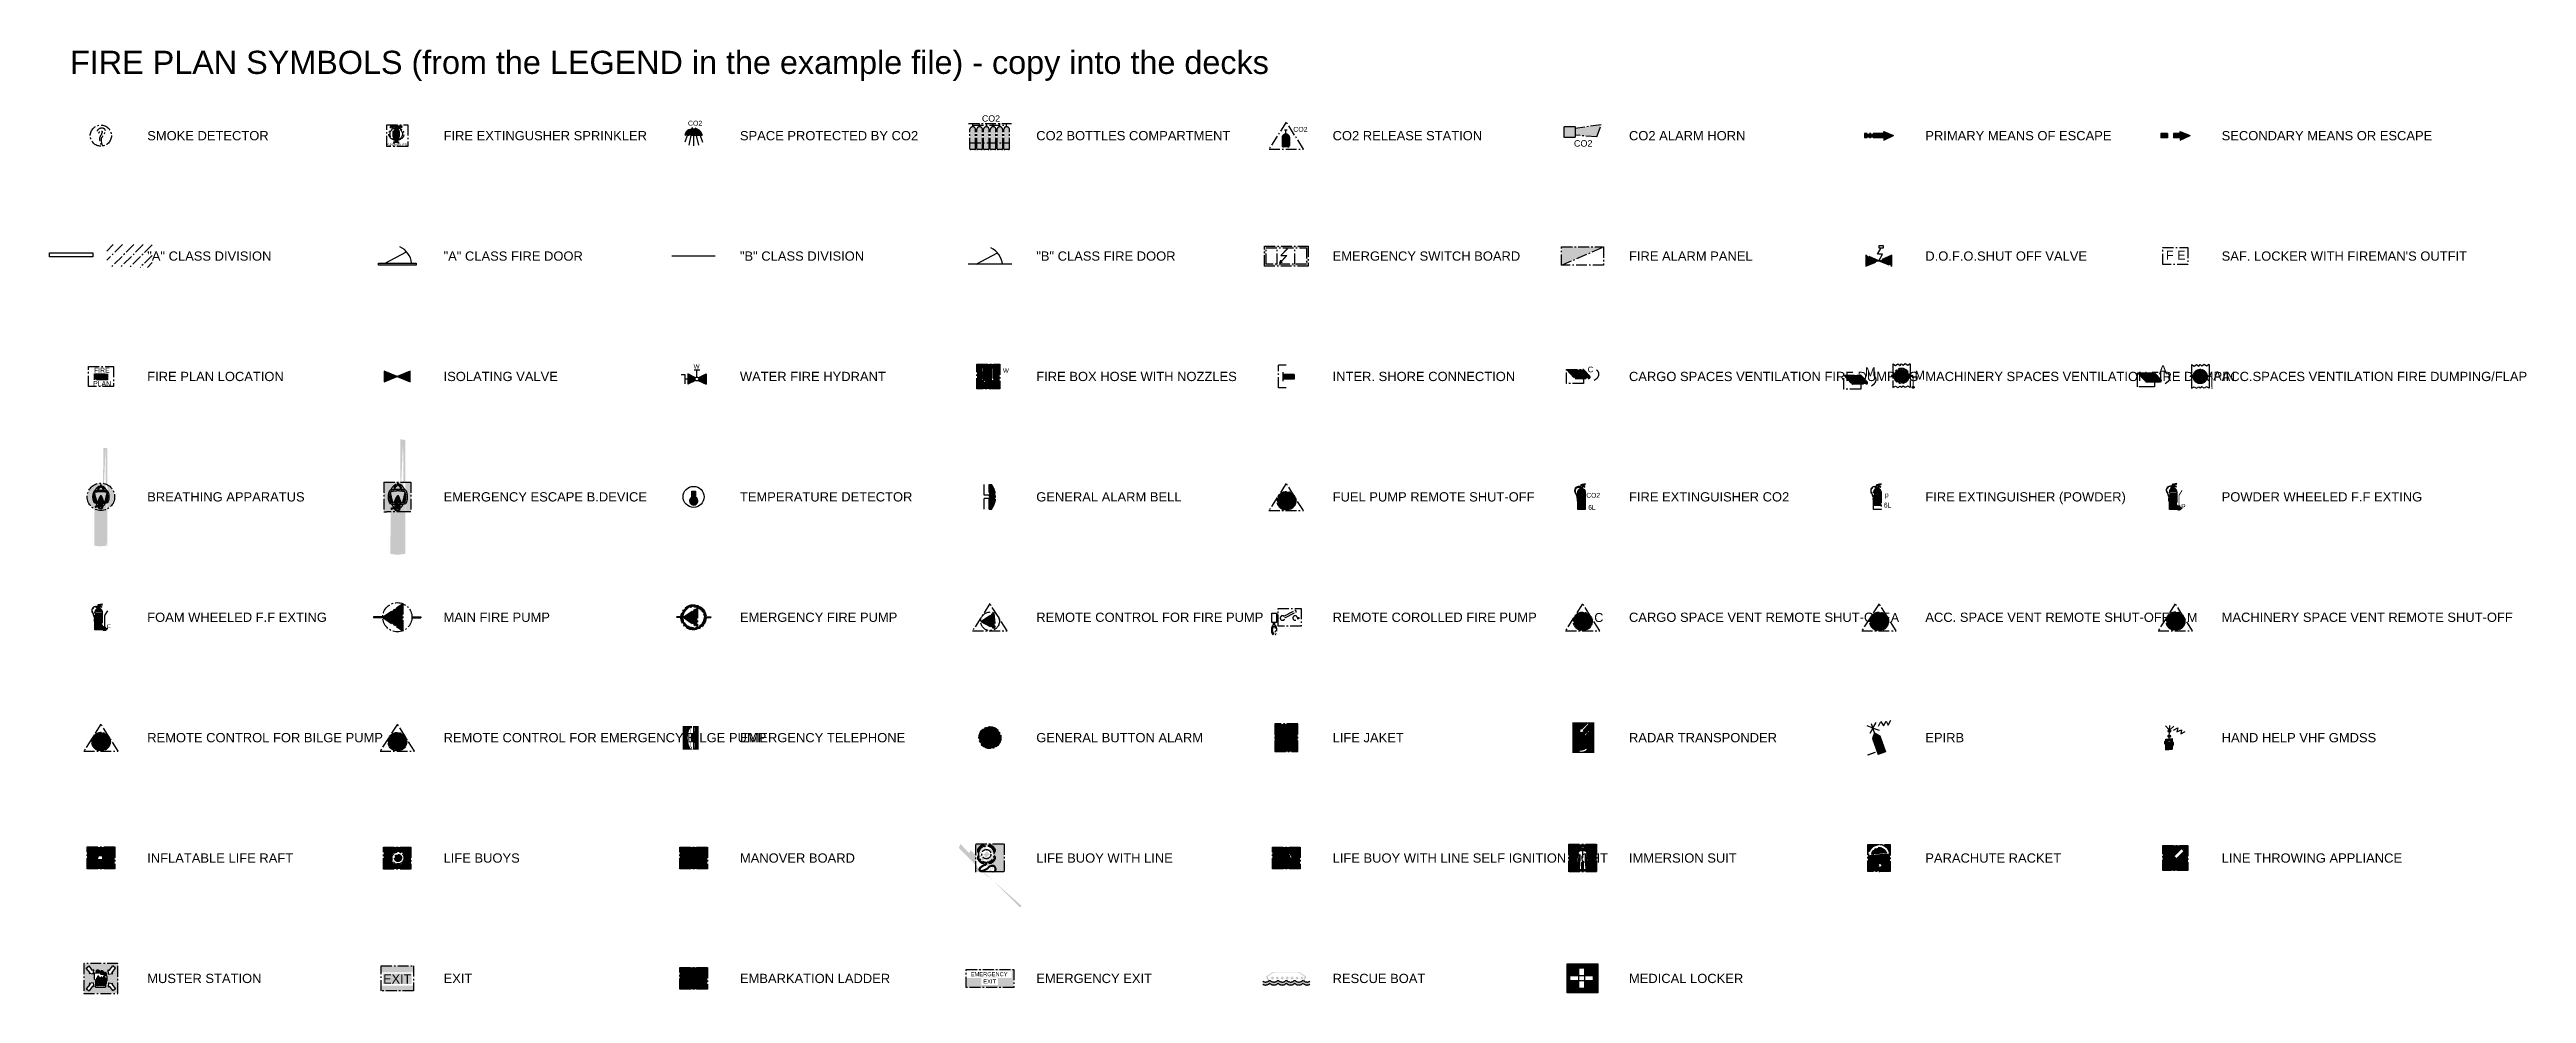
# Model space of a CAD drawing. Header units: metres. Extents: x -19 to 299, y -136 to 153.
# Drawn here: x 138.6 to 299.1, y -135.8 to -74.6 of the extents above; entities that cross this region are included whole.
import ezdxf

# ---------------------------------------------------------------- set-up
doc = ezdxf.new("R2010")
doc.units = ezdxf.units.M
doc.header["$LTSCALE"] = 0.2
doc.linetypes.add('CENTER', pattern=[5.08, 3.175, -0.635, 0.635, -0.635])
doc.linetypes.add('DASHDOT', pattern=[3.556, 2.54, -0.508, 0, -0.508])
for name, color, linetype in [('axe', 141, 'CENTER'), ('BLOCKS', 7, 'Continuous'), ('BORDER', 109, 'Continuous'), ('dotted', 140, 'DASHDOT'), ('FIRE LINE', 1, 'Continuous'), ('HATCH', 1, 'Continuous'), ('INER2', 151, 'Continuous'), ('inner', 211, 'Continuous'), ('out line', 230, 'Continuous'), ('SYMBOL', 31, 'Continuous'), ('TEXT', 6, 'Continuous'), ('VENT', 210, 'Continuous')]:
    doc.layers.add(name, color=color, linetype=linetype)
doc.styles.add('ARIAL', font='arial.ttf')

msp = doc.modelspace()

# ---------------------------------------------------------------- texts
at = {"layer": 'TEXT', "style": 'ARIAL'}
for s, height, p in [('FIRE PLAN SYMBOLS (from the LEGEND in the example file) - copy into the decks', 1.5, (139.904751, -76.177225)), ('SMOKE DETECTOR', 0.6, (144.904751, -80.477225)), ('FIRE EXTINGUSHER SPRINKLER', 0.6, (164.104751, -80.477225)), ('SPACE PROTECTED BY CO2', 0.6, (183.304751, -80.477225)), ('CO2 BOTTLES COMPARTMENT', 0.6, (202.504751, -80.477225)), ('CO2 RELEASE STATION', 0.6, (221.704751, -80.477225)), ('CO2 ALARM HORN', 0.6, (240.904751, -80.477225)), ('PRIMARY MEANS OF ESCAPE', 0.6, (260.104751, -80.477225)), ('SECONDARY MEANS OR ESCAPE', 0.6, (279.304751, -80.477225)), ('"A" CLASS DIVISION', 0.6, (144.904751, -88.277225)), ('"A" CLASS FIRE DOOR', 0.6, (164.104751, -88.277225)), ('"B" CLASS DIVISION', 0.6, (183.304751, -88.277225)), ('"B" CLASS FIRE DOOR', 0.6, (202.504751, -88.277225)), ('EMERGENCY SWITCH BOARD', 0.6, (221.704751, -88.277225)), ('FIRE ALARM PANEL', 0.6, (240.904751, -88.277225)), ('D.O.F.O.SHUT OFF VALVE', 0.6, (260.104751, -88.277225)), ("SAF. LOCKER WITH FIREMAN'S OUTFIT", 0.6, (279.304751, -88.277225)), ('FIRE PLAN LOCATION', 0.6, (144.904751, -96.077225)), ('ISOLATING VALVE', 0.6, (164.104751, -96.077225)), ('WATER FIRE HYDRANT', 0.6, (183.304751, -96.077225)), ('FIRE BOX HOSE WITH NOZZLES', 0.6, (202.504751, -96.077225)), ('INTER. SHORE CONNECTION', 0.6, (221.704751, -96.077225)), ('CARGO SPACES VENTILATION FIRE DUMPING', 0.6, (240.904751, -96.077225)), ('MACHINERY SPACES VENTILATION FIRE DUMPIN', 0.6, (260.104751, -96.077225)), ('ACC.SPACES VENTILATION FIRE DUMPING/FLAP', 0.6, (279.304751, -96.077225)), ('BREATHING APPARATUS', 0.6, (144.904751, -103.877225)), ('EMERGENCY ESCAPE B.DEVICE', 0.6, (164.104751, -103.877225)), ('TEMPERATURE DETECTOR', 0.6, (183.304751, -103.877225)), ('GENERAL ALARM BELL', 0.6, (202.504751, -103.877225)), ('FUEL PUMP REMOTE SHUT-OFF', 0.6, (221.704751, -103.877225)), ('FIRE EXTINGUISHER CO2', 0.6, (240.904751, -103.877225)), ('FIRE EXTINGUISHER (POWDER)', 0.6, (260.104751, -103.877225)), ('POWDER WHEELED F.F EXTING', 0.6, (279.304751, -103.877225)), ('FOAM WHEELED F.F EXTING', 0.6, (144.904751, -111.677225)), ('MAIN FIRE PUMP', 0.6, (164.104751, -111.677225)), ('EMERGENCY FIRE PUMP', 0.6, (183.304751, -111.677225)), ('REMOTE CONTROL FOR FIRE PUMP', 0.6, (202.504751, -111.677225)), ('REMOTE COROLLED FIRE PUMP', 0.6, (221.704751, -111.677225)), ('CARGO SPACE VENT REMOTE SHUT-OFF', 0.6, (240.904751, -111.677225)), ('ACC. SPACE VENT REMOTE SHUT-OFF', 0.6, (260.104751, -111.677225)), ('MACHINERY SPACE VENT REMOTE SHUT-OFF', 0.6, (279.304751, -111.677225)), ('REMOTE CONTROL FOR BILGE PUMP', 0.6, (144.904751, -119.477225)), ('REMOTE CONTROL FOR EMERGENCY BILGE PUMP', 0.6, (164.104751, -119.477225)), ('EMERGENCY TELEPHONE', 0.6, (183.304751, -119.477225)), ('GENERAL BUTTON ALARM', 0.6, (202.504751, -119.477225)), ('LIFE JAKET', 0.6, (221.704751, -119.477225)), ('RADAR TRANSPONDER', 0.6, (240.904751, -119.477225)), ('EPIRB', 0.6, (260.104751, -119.477225)), ('HAND HELP VHF GMDSS', 0.6, (279.304751, -119.477225)), ('INFLATABLE LIFE RAFT', 0.6, (144.904751, -127.277225)), ('LIFE BUOYS', 0.6, (164.104751, -127.277225)), ('MANOVER BOARD', 0.6, (183.304751, -127.277225)), ('LIFE BUOY WITH LINE', 0.6, (202.504751, -127.277225)), ('LIFE BUOY WITH LINE SELF IGNITION LIGHT', 0.6, (221.704751, -127.277225)), ('IMMERSION SUIT', 0.6, (240.904751, -127.277225)), ('PARACHUTE RACKET', 0.6, (260.104751, -127.277225)), ('LINE THROWING APPLIANCE', 0.6, (279.304751, -127.277225)), ('MUSTER STATION', 0.6, (144.904751, -135.077225)), ('EXIT', 0.6, (164.104751, -135.077225)), ('EMBARKATION LADDER', 0.6, (183.304751, -135.077225)), ('EMERGENCY EXIT', 0.6, (202.504751, -135.077225)), ('RESCUE BOAT', 0.6, (221.704751, -135.077225)), ('MEDICAL LOCKER', 0.6, (240.904751, -135.077225))]:
    msp.add_text(s, height=height, dxfattribs=at).set_placement(p)

# ---------------------------------------------------------------- blocks, each defined once
blk = doc.blocks.new('SM')
at = {"layer": 'dotted', "color": 6}
blk.add_circle((1942.53, -4084.51), 0.497, dxfattribs=at)
blk.add_spline([(1942.62, -4085), (1942.56, -4084.66), (1942.68, -4084.44), (1942.73, -4084.23), (1942.62, -4084.16), (1942.46, -4084.19), (1942.36, -4084.32), (1942.41, -4084.38), (1942.5, -4084.32), (1942.58, -4084.3), (1942.58, -4084.38), (1942.47, -4084.62), (1942.59, -4085.01)], degree=3, dxfattribs=at)
blk = doc.blocks.new('FPR-SMOKE DETECTOR')
at = {"layer": 'VENT', "color": 6, "xscale": 0.45989954711139, "yscale": 0.45989954711139}
blk.add_blockref('SM', (-893.37, 1878.466), dxfattribs=at)
blk = doc.blocks.new('FP-SMOKE DETECTOR')
at = {"xscale": 3, "yscale": 3}
blk.add_blockref('FPR-SMOKE DETECTOR', (0, 0), dxfattribs=at)
blk = doc.blocks.new('spr')
at = {"layer": 'inner'}
h = blk.add_hatch(color=1, dxfattribs=at)
edge = h.paths.add_edge_path()
edge.add_line((1942.62, -4085.56), (1942.37, -4085.56))
edge.add_ellipse((1942.37, -4085.26), major_axis=(0, -0.292), ratio=0.658998, start_angle=-0.8355, end_angle=0.8355, ccw=False)
edge.add_line((1942.37, -4085.56), (1942.11, -4085.56))
edge.add_line((1942.11, -4085.56), (1942.11, -4085.6))
edge.add_line((1942.11, -4085.6), (1942.62, -4085.6))
edge.add_line((1942.62, -4085.6), (1942.62, -4085.56))
h = blk.add_hatch(color=1, dxfattribs=at)
edge = h.paths.add_edge_path()
edge.add_ellipse((1942.36, -4085.95), major_axis=(0, -0.292), ratio=0.504421, start_angle=359.5454, end_angle=530.5551)
edge.add_arc((1942.36, -4085.95), 0.291, 84.8382, 94.1154)
edge.add_ellipse((1942.36, -4085.95), major_axis=(0, -0.292), ratio=0.504421, start_angle=188.9171, end_angle=359.5454)
at = {"layer": 'dotted', "color": 6}
for p, q in [((1942.1, -4085.66), (1942.1, -4085.6)), ((1942.1, -4085.66), (1942.15, -4085.63)), ((1942.15, -4085.63), (1942.22, -4085.66)), ((1942.22, -4085.66), (1942.28, -4085.63)), ((1942.28, -4085.63), (1942.34, -4085.66)), ((1942.29, -4085.56), (1942.31, -4085.52)), ((1942.31, -4085.52), (1942.41, -4085.52)), ((1942.44, -4085.63), (1942.4, -4085.66)), ((1942.41, -4085.52), (1942.43, -4085.56)), ((1942.51, -4085.66), (1942.44, -4085.63)), ((1942.57, -4085.63), (1942.51, -4085.66)), ((1942.62, -4085.66), (1942.57, -4085.63)), ((1942.62, -4085.66), (1942.62, -4085.6)), ((1942.25, -4086.34), (1942.26, -4086.39)), ((1942.26, -4086.39), (1942.26, -4086.34)), ((1942.47, -4086.39), (1942.46, -4086.34)), ((1942.47, -4086.34), (1942.47, -4086.39))]:
    blk.add_line(p, q, dxfattribs=at)
for points in [[(1941.92, -4085.51), (1942.9, -4085.51), (1942.9, -4086.54), (1941.92, -4086.54)], [(1942.11, -4085.56), (1942.62, -4085.56), (1942.62, -4085.6), (1942.11, -4085.6)], [(1942.4, -4085.66), (1942.34, -4085.66), (1942.34, -4085.6), (1942.4, -4085.6)], [(1942.25, -4086.32), (1942.47, -4086.32), (1942.47, -4086.34), (1942.25, -4086.34)], [(1942.31, -4086.24), (1942.42, -4086.24), (1942.42, -4086.32), (1942.31, -4086.32)]]:
    blk.add_lwpolyline(points, close=True, dxfattribs=at)
blk.add_circle((1942.36, -4085.95), 0.291, dxfattribs=at)
blk.add_ellipse((1942.37, -4085.95), major_axis=(0.357, 0), ratio=0.820501, start_param=-1.570796, end_param=4.712389, dxfattribs=at)
blk.add_ellipse((1942.36, -4085.95), major_axis=(0, -0.292), ratio=0.504421, dxfattribs=at)
at = {"layer": 'dotted', "color": 6, "style": 'ARIAL'}
blk.add_text('SPRINKLER', height=0.118, dxfattribs=at).set_placement((1941.94, -4086.52))
blk = doc.blocks.new('FPR-FIRE EXTINGUSHER SPRINKLER')
at = {"layer": 'VENT', "color": 2, "xscale": 0.45989954711139, "yscale": 0.45989954711139}
blk.add_blockref('spr', (-893.314, 1879.161), dxfattribs=at)
blk = doc.blocks.new('FP-FIRE EXTINGUSHER SPRINKLER')
at = {"xscale": 3, "yscale": 3}
blk.add_blockref('FPR-FIRE EXTINGUSHER SPRINKLER', (0, 0), dxfattribs=at)
blk = doc.blocks.new('C0')
at = {"layer": 'HATCH'}
blk.add_hatch(color=253, dxfattribs=at).paths.add_polyline_path([(1941.97, -4087.55), (1942.78, -4087.55, 0.842142)])
at = {"layer": 'dotted', "color": 6}
for p, q in [((1942.07, -4087.55), (1941.96, -4087.87)), ((1942.78, -4087.55), (1941.97, -4087.55)), ((1942.25, -4087.55), (1942.15, -4088)), ((1942.37, -4087.55), (1942.37, -4088.03)), ((1942.5, -4087.55), (1942.6, -4088)), ((1942.68, -4087.55), (1942.79, -4087.87))]:
    blk.add_line(p, q, dxfattribs=at)
blk.add_arc((1942.37, -4087.62), 0.414, 9.7957, 170.2043, dxfattribs=at)
at = {"layer": 'dotted', "color": 6, "style": 'ARIAL'}
blk.add_text('CO2', height=0.233, dxfattribs=at).set_placement((1942.11, -4087.09))
blk = doc.blocks.new('FPR-SPACE PROTECTED BY CO2')
at = {"layer": 'VENT', "color": 6, "xscale": 0.45989954711139, "yscale": 0.45989954711139}
blk.add_blockref('C0', (-893.297, 1879.866), dxfattribs=at)
blk = doc.blocks.new('FP-SPACE PROTECTED BY CO2')
at = {"xscale": 3, "yscale": 3}
blk.add_blockref('FPR-SPACE PROTECTED BY CO2', (0, 0), dxfattribs=at)
blk = doc.blocks.new('c04')
at = {"layer": 'HATCH'}
h = blk.add_hatch(color=256, dxfattribs=at)
edge = h.paths.add_edge_path()
edge.add_line((1943.2, -4089.54), (1943.47, -4089.54))
edge.add_line((1943.47, -4089.54), (1943.47, -4088.9))
edge.add_arc((1943.33, -4088.93), 0.137, 13.3521, 166.6479)
edge.add_line((1943.2, -4088.9), (1943.2, -4089.54))
edge = h.paths.add_edge_path()
edge.add_line((1942.88, -4089.54), (1943.15, -4089.54))
edge.add_line((1943.15, -4089.54), (1943.15, -4088.9))
edge.add_arc((1943.01, -4088.93), 0.137, 13.3521, 166.6479)
edge.add_line((1942.88, -4088.9), (1942.88, -4089.54))
edge = h.paths.add_edge_path()
edge.add_line((1942.56, -4089.54), (1942.83, -4089.54))
edge.add_line((1942.83, -4089.54), (1942.83, -4088.9))
edge.add_arc((1942.7, -4088.93), 0.137, 13.3521, 166.6479)
edge.add_line((1942.56, -4088.9), (1942.56, -4089.54))
edge = h.paths.add_edge_path()
edge.add_line((1942.24, -4089.54), (1942.51, -4089.54))
edge.add_line((1942.51, -4089.54), (1942.51, -4088.9))
edge.add_arc((1942.38, -4088.93), 0.137, 13.3521, 166.6479)
edge.add_line((1942.24, -4088.9), (1942.24, -4089.54))
edge = h.paths.add_edge_path()
edge.add_line((1941.93, -4089.54), (1942.19, -4089.54))
edge.add_line((1942.19, -4089.54), (1942.19, -4088.9))
edge.add_arc((1942.06, -4088.93), 0.137, 13.3521, 166.6479)
edge.add_line((1941.93, -4088.9), (1941.93, -4089.54))
edge = h.paths.add_edge_path()
edge.add_line((1941.61, -4089.54), (1941.87, -4089.54))
edge.add_line((1941.87, -4089.54), (1941.87, -4088.9))
edge.add_arc((1941.74, -4088.93), 0.137, 13.3521, 166.6479)
edge.add_line((1941.61, -4088.9), (1941.61, -4089.54))
at = {"layer": 'VENT'}
h = blk.add_hatch(color=253, dxfattribs=at)
h.paths.add_polyline_path([(1943.47, -4089.54), (1943.2, -4089.54), (1943.2, -4089.82, 0.414214), (1943.24, -4089.86), (1943.42, -4089.86, 0.414214), (1943.47, -4089.82)])
h.paths.add_polyline_path([(1943.15, -4089.54), (1942.88, -4089.54), (1942.88, -4089.82, 0.414214), (1942.93, -4089.86), (1943.1, -4089.86, 0.414214), (1943.15, -4089.82)])
h.paths.add_polyline_path([(1942.83, -4089.54), (1942.56, -4089.54), (1942.56, -4089.82, 0.414214), (1942.61, -4089.86), (1942.78, -4089.86, 0.414214), (1942.83, -4089.82)])
h.paths.add_polyline_path([(1942.51, -4089.54), (1942.24, -4089.54), (1942.24, -4089.82, 0.414214), (1942.29, -4089.86), (1942.47, -4089.86, 0.414214), (1942.51, -4089.82)])
h.paths.add_polyline_path([(1942.19, -4089.54), (1941.93, -4089.54), (1941.93, -4089.82, 0.414214), (1941.97, -4089.86), (1942.15, -4089.86, 0.414214), (1942.19, -4089.82)])
h.paths.add_polyline_path([(1941.87, -4089.54), (1941.61, -4089.54), (1941.61, -4089.82, 0.414214), (1941.65, -4089.86), (1941.83, -4089.86, 0.414214), (1941.87, -4089.82)])
at = {"layer": 'dotted', "color": 6}
for p, q in [((1941.54, -4088.63), (1943.56, -4088.63)), ((1941.61, -4089.82), (1941.61, -4088.9)), ((1941.61, -4089.54), (1943.47, -4089.54)), ((1941.74, -4088.79), (1941.74, -4088.63)), ((1941.74, -4088.71), (1943.33, -4088.71)), ((1941.87, -4089.82), (1941.87, -4088.9)), ((1941.93, -4089.82), (1941.93, -4088.9)), ((1942.06, -4088.79), (1942.06, -4088.63)), ((1942.19, -4089.82), (1942.19, -4088.9)), ((1942.24, -4089.82), (1942.24, -4088.9)), ((1942.38, -4088.79), (1942.38, -4088.63)), ((1942.51, -4089.82), (1942.51, -4088.9)), ((1942.56, -4089.82), (1942.56, -4088.9)), ((1942.7, -4088.79), (1942.7, -4088.63)), ((1942.83, -4089.82), (1942.83, -4088.9)), ((1942.88, -4089.82), (1942.88, -4088.9)), ((1943.01, -4088.79), (1943.01, -4088.63)), ((1943.15, -4089.82), (1943.15, -4088.9)), ((1943.2, -4089.82), (1943.2, -4088.9)), ((1943.33, -4088.79), (1943.33, -4088.63)), ((1943.47, -4089.82), (1943.47, -4088.9)), ((1941.83, -4089.86), (1941.65, -4089.86)), ((1942.15, -4089.86), (1941.97, -4089.86)), ((1942.47, -4089.86), (1942.29, -4089.86)), ((1942.78, -4089.86), (1942.61, -4089.86)), ((1943.1, -4089.86), (1942.93, -4089.86)), ((1943.42, -4089.86), (1943.24, -4089.86))]:
    blk.add_line(p, q, dxfattribs=at)
for centre, radius, start, end in [((1941.74, -4088.93), 0.137, 13.3521, 166.6479), ((1942.06, -4088.93), 0.137, 13.3521, 166.6479), ((1942.38, -4088.93), 0.137, 13.3521, 166.6479), ((1942.7, -4088.93), 0.137, 13.3521, 166.6479), ((1943.01, -4088.93), 0.137, 13.3521, 166.6479), ((1943.33, -4088.93), 0.137, 13.3521, 166.6479), ((1941.65, -4089.82), 0.0449, 180, 270), ((1941.83, -4089.82), 0.0449, 270, 0), ((1941.97, -4089.82), 0.0449, 180, 270), ((1942.15, -4089.82), 0.0449, 270, 0), ((1942.29, -4089.82), 0.0449, 180, 270), ((1942.47, -4089.82), 0.0449, 270, 0), ((1942.61, -4089.82), 0.0449, 180, 270), ((1942.78, -4089.82), 0.0449, 270, 0), ((1942.93, -4089.82), 0.0449, 180, 270), ((1943.1, -4089.82), 0.0449, 270, 0), ((1943.24, -4089.82), 0.0449, 180, 270), ((1943.42, -4089.82), 0.0449, 270, 0)]:
    blk.add_arc(centre, radius, start, end, dxfattribs=at)
at = {"layer": 'dotted', "color": 6, "style": 'ARIAL'}
blk.add_text('CO2', height=0.297, dxfattribs=at).set_placement((1942.17, -4088.55))
blk = doc.blocks.new('FPR-CO2 BOTTLES COMPARTMENT')
at = {"layer": 'VENT', "color": 2, "xscale": 0.45989954711139, "yscale": 0.45989954711139}
blk.add_blockref('c04', (-893.377, 1880.625), dxfattribs=at)
blk = doc.blocks.new('FP-CO2 BOTTLES COMPARTMENT')
at = {"xscale": 3, "yscale": 3}
blk.add_blockref('FPR-CO2 BOTTLES COMPARTMENT', (0, 0), dxfattribs=at)
blk = doc.blocks.new('co3')
at = {"layer": 'inner'}
for color, points in [(1, [(1942.64, -4090.83, 0.839652), (1942.29, -4090.83), (1942.29, -4090.96), (1942.64, -4090.96)]), (252, [(1942.64, -4090.96), (1942.29, -4090.96), (1942.29, -4091.22, 0.414214), (1942.36, -4091.29), (1942.57, -4091.29, 0.414214), (1942.64, -4091.22)])]:
    blk.add_hatch(color=color, dxfattribs=at).paths.add_polyline_path(points)
at = {"layer": 'dotted', "color": 6}
for p, q in [((1942.49, -4090.12), (1941.68, -4091.39)), ((1942.49, -4090.12), (1941.68, -4091.39)), ((1942.41, -4090.49), (1942.53, -4090.49)), ((1942.47, -4090.68), (1942.47, -4090.49)), ((1943.3, -4091.39), (1942.49, -4090.12)), ((1943.3, -4091.39), (1942.49, -4090.12)), ((1941.68, -4091.39), (1943.3, -4091.39)), ((1942.29, -4090.83), (1942.29, -4091.22)), ((1942.29, -4090.96), (1942.64, -4090.96)), ((1942.57, -4091.29), (1942.36, -4091.29)), ((1942.64, -4090.83), (1942.64, -4091.22))]:
    blk.add_line(p, q, dxfattribs=at)
for centre, radius, start, end in [((1942.47, -4090.86), 0.176, 9.9629, 170.0371), ((1942.36, -4091.22), 0.0666, 180, 270), ((1942.57, -4091.22), 0.0666, 270, 0)]:
    blk.add_arc(centre, radius, start, end, dxfattribs=at)
at = {"layer": 'dotted', "color": 6, "style": 'ARIAL'}
blk.add_text('CO2', height=0.233, dxfattribs=at).set_placement((1942.82, -4090.58))
blk = doc.blocks.new('FPR-CO2 RELEASE STATION')
at = {"layer": 'VENT', "color": 2, "xscale": 0.45989954711139, "yscale": 0.45989954711139}
blk.add_blockref('co3', (-893.351, 1881.338), dxfattribs=at)
blk = doc.blocks.new('FP-CO2 RELEASE STATION')
at = {"xscale": 3, "yscale": 3}
blk.add_blockref('FPR-CO2 RELEASE STATION', (0, 0), dxfattribs=at)
blk = doc.blocks.new('co1')
at = {"layer": 'HATCH'}
h = blk.add_hatch(color=256, dxfattribs=at)
h.paths.add_polyline_path([(1943.47, -4091.96), (1942.25, -4092.14), (1942.25, -4092.45), (1943.26, -4092.53)])
h.paths.add_polyline_path([(1942.25, -4092.04), (1941.73, -4092.04), (1941.73, -4092.56), (1942.25, -4092.56)])
at = {"layer": 'dotted', "color": 6}
for p, q in [((1941.73, -4092.04), (1942.25, -4092.04)), ((1941.73, -4092.56), (1941.73, -4092.04)), ((1942.25, -4092.56), (1941.73, -4092.56)), ((1943.47, -4091.96), (1942.25, -4092.14)), ((1942.25, -4092.04), (1942.25, -4092.56)), ((1943.26, -4092.53), (1942.25, -4092.45)), ((1943.26, -4092.53), (1943.47, -4091.96))]:
    blk.add_line(p, q, dxfattribs=at)
at = {"layer": 'dotted', "color": 6, "style": 'ARIAL'}
blk.add_text('CO2', height=0.304, dxfattribs=at).set_placement((1942.19, -4092.99))
blk = doc.blocks.new('FPR-CO2 ALARM HORN')
at = {"layer": 'VENT', "color": 2, "xscale": 0.45989954711139, "yscale": 0.45989954711139}
blk.add_blockref('co1', (-893.401, 1882.127), dxfattribs=at)
blk = doc.blocks.new('FP-CO2 ALARM HORN')
at = {"xscale": 3, "yscale": 3}
blk.add_blockref('FPR-CO2 ALARM HORN', (0, 0), dxfattribs=at)
blk = doc.blocks.new('arro')
at = {"layer": 'INER2'}
blk.add_hatch(color=80, dxfattribs=at).paths.add_polyline_path([(1721.96, -4085.06), (1721.96, -4085.16), (1721.04, -4085.16), (1721.04, -4085.36), (1721.96, -4085.36), (1721.96, -4085.47), (1722.41, -4085.26)])
at = {"layer": 'dotted', "color": 6}
for p, q in [((1721.96, -4085.16), (1721.04, -4085.16)), ((1721.04, -4085.16), (1721.04, -4085.36)), ((1721.96, -4085.36), (1721.04, -4085.36)), ((1721.96, -4085.16), (1721.96, -4085.06)), ((1721.96, -4085.06), (1722.41, -4085.26)), ((1721.96, -4085.47), (1722.41, -4085.26)), ((1721.96, -4085.36), (1721.96, -4085.47))]:
    blk.add_line(p, q, dxfattribs=at)
blk = doc.blocks.new('FPR-PRIMARY MEANS OF ESCAPE')
at = {"layer": 'VENT', "color": 1, "xscale": 0.45989954711139, "yscale": 0.45989954711139}
blk.add_blockref('arro', (-791.822, 1878.81), dxfattribs=at)
blk = doc.blocks.new('FP-PRIMARY MEANS OF ESCAPE')
at = {"xscale": 3, "yscale": 3}
blk.add_blockref('FPR-PRIMARY MEANS OF ESCAPE', (0, 0), dxfattribs=at)
blk = doc.blocks.new('SEG')
at = {"layer": 'INER2'}
h = blk.add_hatch(color=80, dxfattribs=at)
h.paths.add_polyline_path([(-2246.77, -924.43), (-2247.23, -924.23), (-2247.23, -924.33), (-2247.54, -924.33), (-2247.54, -924.53), (-2247.23, -924.53), (-2247.23, -924.64)])
h.paths.add_polyline_path([(-2248.14, -924.33), (-2248.14, -924.53), (-2247.83, -924.53), (-2247.83, -924.33)])
at = {"layer": 'dotted', "color": 6}
for p, q in [((-2248.14, -924.33), (-2248.14, -924.53)), ((-2247.83, -924.33), (-2248.14, -924.33)), ((-2247.83, -924.53), (-2248.14, -924.53)), ((-2247.83, -924.33), (-2247.83, -924.53)), ((-2247.23, -924.33), (-2247.54, -924.33)), ((-2247.54, -924.33), (-2247.54, -924.53)), ((-2247.23, -924.53), (-2247.54, -924.53)), ((-2247.23, -924.33), (-2247.23, -924.23)), ((-2247.23, -924.23), (-2246.77, -924.43)), ((-2247.23, -924.64), (-2246.77, -924.43)), ((-2247.23, -924.53), (-2247.23, -924.64))]:
    blk.add_line(p, q, dxfattribs=at)
blk = doc.blocks.new('FPR-SECONDARY MEANS OR ESCAPE')
at = {"layer": 'dotted', "color": 3, "xscale": 0.45989954711139, "yscale": 0.45989954711139}
blk.add_blockref('SEG', (1033.606, 425.146), dxfattribs=at)
blk = doc.blocks.new('FP-SECONDARY MEANS OR ESCAPE')
at = {"xscale": 3, "yscale": 3}
blk.add_blockref('FPR-SECONDARY MEANS OR ESCAPE', (0, 0), dxfattribs=at)
blk = doc.blocks.new('DEV')
at = {"layer": 'dotted', "color": 1}
for p, q in [((-2230.47, -923.08), (-2230.77, -923.39)), ((-2230.04, -923.08), (-2230.77, -923.81)), ((-2229.5, -923.08), (-2230.58, -924.16)), ((-2229.06, -923.08), (-2230.14, -924.16)), ((-2228.64, -923.09), (-2229.71, -924.16)), ((-2228.64, -923.59), (-2229.21, -924.16)), ((-2228.64, -923.93), (-2228.87, -924.16))]:
    blk.add_line(p, q, dxfattribs=at)
blk = doc.blocks.new('FPR-_A_ CLASS DIVISION')
at = {"layer": 'FIRE LINE'}
for p, q in [((-1.109, -0.015), (-1.11, 0.069)), ((-0.171, -0.015), (-1.109, -0.015))]:
    blk.add_line(p, q, dxfattribs=at)
blk.add_lwpolyline([(-0.171, -0.015), (-1.11, -0.015), (-1.11, 0.069), (-0.171, 0.069)], close=True, dxfattribs=at)
at = {"layer": 'dotted', "color": 2, "xscale": 0.45989954711139, "yscale": 0.45989954711139}
blk.add_blockref('DEV', (1026.059, 424.773), dxfattribs=at)
blk = doc.blocks.new('FP-_A_ CLASS DIVISION')
at = {"xscale": 3, "yscale": 3}
blk.add_blockref('FPR-_A_ CLASS DIVISION', (0, 0), dxfattribs=at)
blk = doc.blocks.new('fd')
at = {"layer": 'FIRE LINE'}
blk.add_hatch(color=256, dxfattribs=at).paths.add_polyline_path([(1943.49, -4099.05), (1941.72, -4099.05), (1941.72, -4099.15), (1943.49, -4099.15)])
at = {"layer": 'BORDER'}
blk.add_arc((1942.31, -4099.16), 0.978, 6.7975, 64.3296, dxfattribs=at)
at = {"layer": 'FIRE LINE'}
blk.add_line((1942.04, -4099.05), (1943.04, -4098.52), dxfattribs=at)
blk.add_lwpolyline([(1941.72, -4099.05), (1943.49, -4099.05), (1943.49, -4099.15), (1941.72, -4099.15)], close=True, dxfattribs=at)
blk = doc.blocks.new('FPR-_A_ CLASS FIRE DOOR')
at = {"layer": 'VENT', "color": 6, "xscale": 0.45989954711139, "yscale": 0.45989954711139}
blk.add_blockref('fd', (-893.404, 1884.998), dxfattribs=at)
blk = doc.blocks.new('FP-_A_ CLASS FIRE DOOR')
at = {"xscale": 3, "yscale": 3}
blk.add_blockref('FPR-_A_ CLASS FIRE DOOR', (0, 0), dxfattribs=at)
blk = doc.blocks.new('FPR-_B_ CLASS DIVISION')
at = {"layer": 'inner', "color": 2}
blk.add_line((0.469, 0), (-0.469, 0), dxfattribs=at)
blk = doc.blocks.new('FP-_B_ CLASS DIVISION')
at = {"xscale": 3, "yscale": 3}
blk.add_blockref('FPR-_B_ CLASS DIVISION', (0, 0), dxfattribs=at)
blk = doc.blocks.new('fdb')
at = {"layer": 'inner', "color": 2}
for p, q in [((1943.71, -4102.23), (1941.67, -4102.23)), ((1942.04, -4102.23), (1943.04, -4101.7))]:
    blk.add_line(p, q, dxfattribs=at)
blk.add_arc((1942.31, -4102.35), 0.978, 6.7975, 64.3296, dxfattribs=at)
blk = doc.blocks.new('FPR-_B_ CLASS FIRE DOOR')
at = {"layer": 'VENT', "color": 6, "xscale": 0.45989954711139, "yscale": 0.45989954711139}
blk.add_blockref('fdb', (-893.441, 1886.438), dxfattribs=at)
blk = doc.blocks.new('FP-_B_ CLASS FIRE DOOR')
at = {"xscale": 3, "yscale": 3}
blk.add_blockref('FPR-_B_ CLASS FIRE DOOR', (0, 0), dxfattribs=at)
blk = doc.blocks.new('elec')
at = {"layer": 'FIRE LINE'}
h = blk.add_hatch(color=256, dxfattribs=at)
h.paths.add_polyline_path([(1941.54, -4103.01), (1941.54, -4103.95), (1943.6, -4103.95), (1943.6, -4103.01)])
h.paths.add_polyline_path([(1943.52, -4103.09), (1943.52, -4103.86), (1941.62, -4103.86), (1941.62, -4103.09)])
at = {"layer": 'dotted', "color": 6}
for p, q in [((1942.14, -4103.86), (1942.14, -4103.09)), ((1942.59, -4103.45), (1942.26, -4103.79)), ((1942.6, -4103.45), (1942.28, -4103.79)), ((1942.61, -4103.14), (1942.31, -4103.45)), ((1942.31, -4103.45), (1942.59, -4103.45)), ((1942.63, -4103.14), (1942.32, -4103.45)), ((1942.32, -4103.45), (1942.6, -4103.45)), ((1942.97, -4103.86), (1942.97, -4103.09)), ((1942.26, -4103.79), (1942.31, -4103.67)), ((1942.26, -4103.79), (1942.38, -4103.73)), ((1942.28, -4103.79), (1942.32, -4103.67)), ((1942.28, -4103.79), (1942.39, -4103.74))]:
    blk.add_line(p, q, dxfattribs=at)
for points in [[(1941.54, -4103.01), (1943.6, -4103.01), (1943.6, -4103.95), (1941.54, -4103.95)], [(1941.62, -4103.09), (1943.52, -4103.09), (1943.52, -4103.86), (1941.62, -4103.86)]]:
    blk.add_lwpolyline(points, close=True, dxfattribs=at)
blk = doc.blocks.new('FPR-EMERGENCY SWITCH BOARD')
at = {"layer": 'VENT', "color": 2, "xscale": 0.45989954711139, "yscale": 0.45989954711139}
blk.add_blockref('elec', (-893.387, 1887.187), dxfattribs=at)
blk = doc.blocks.new('FP-EMERGENCY SWITCH BOARD')
at = {"xscale": 3, "yscale": 3}
blk.add_blockref('FPR-EMERGENCY SWITCH BOARD', (0, 0), dxfattribs=at)
blk = doc.blocks.new('pan')
at = {"layer": 'dotted'}
blk.add_hatch(color=1, dxfattribs=at).paths.add_polyline_path([(1941.57, -4105.49), (1943.54, -4104.63), (1941.57, -4104.63)])
at = {"layer": 'dotted', "color": 6}
for p, q in [((1941.57, -4104.63), (1943.54, -4104.63)), ((1941.57, -4105.49), (1941.57, -4104.63)), ((1941.57, -4105.49), (1943.54, -4104.63)), ((1943.54, -4104.63), (1943.54, -4105.49)), ((1943.54, -4105.49), (1941.57, -4105.49))]:
    blk.add_line(p, q, dxfattribs=at)
blk = doc.blocks.new('FPR-FIRE ALARM PANEL')
at = {"layer": 'VENT', "color": 2, "xscale": 0.45989954711139, "yscale": 0.45989954711139}
blk.add_blockref('pan', (-893.382, 1887.915), dxfattribs=at)
blk = doc.blocks.new('FP-FIRE ALARM PANEL')
at = {"xscale": 3, "yscale": 3}
blk.add_blockref('FPR-FIRE ALARM PANEL', (0, 0), dxfattribs=at)
blk = doc.blocks.new('iso')
at = {"layer": 'HATCH'}
h = blk.add_hatch(color=256, dxfattribs=at)
h.paths.add_polyline_path([(1942.52, -4108.46), (1941.91, -4108.2), (1941.91, -4108.71)])
h.paths.add_polyline_path([(1943.13, -4108.71), (1943.13, -4108.2), (1942.52, -4108.46)])
at = {"layer": 'dotted', "color": 6}
for p, q in [((1942.45, -4108.14), (1942.62, -4107.85)), ((1942.69, -4108.14), (1942.45, -4108.14)), ((1942.73, -4107.76), (1942.51, -4107.76)), ((1942.51, -4107.76), (1942.51, -4107.85)), ((1942.51, -4107.85), (1942.73, -4107.85)), ((1942.52, -4108.46), (1942.69, -4108.14)), ((1942.69, -4108.14), (1942.69, -4108.14)), ((1942.73, -4107.85), (1942.73, -4107.76)), ((1941.91, -4108.2), (1941.91, -4108.71)), ((1942.52, -4108.46), (1941.91, -4108.2)), ((1941.91, -4108.71), (1942.52, -4108.46)), ((1943.13, -4108.2), (1942.52, -4108.46)), ((1942.52, -4108.46), (1943.13, -4108.71)), ((1943.13, -4108.71), (1943.13, -4108.2))]:
    blk.add_line(p, q, dxfattribs=at)
blk = doc.blocks.new('FPR-D.O.F.O.SHUT OFF VALVE')
at = {"layer": 'VENT', "color": 2, "xscale": 0.45989954711139, "yscale": 0.45989954711139}
blk.add_blockref('iso', (-893.365, 1889.376), dxfattribs=at)
blk = doc.blocks.new('FP-D.O.F.O.SHUT OFF VALVE')
at = {"xscale": 3, "yscale": 3}
blk.add_blockref('FPR-D.O.F.O.SHUT OFF VALVE', (0, 0), dxfattribs=at)
blk = doc.blocks.new('fs')
at = {"layer": 'dotted', "color": 6}
for p, q in [((1941.96, -4109.37), (1943.14, -4109.37)), ((1941.96, -4110.17), (1941.96, -4109.37)), ((1943.14, -4110.17), (1941.96, -4110.17)), ((1943.14, -4109.37), (1943.14, -4110.17))]:
    blk.add_line(p, q, dxfattribs=at)
at = {"layer": 'HATCH', "style": 'ARIAL'}
blk.add_text('F E', height=0.424, dxfattribs=at).set_placement((1942.11, -4109.95))
blk = doc.blocks.new("FPR-SAF. LOCKER WITH FIREMAN'S OUTFIT")
at = {"layer": 'VENT', "color": 2, "xscale": 0.45989954711139, "yscale": 0.45989954711139}
blk.add_blockref('fs', (-893.379, 1890.083), dxfattribs=at)
blk = doc.blocks.new("FP-SAF. LOCKER WITH FIREMAN'S OUTFIT")
at = {"xscale": 3, "yscale": 3}
blk.add_blockref("FPR-SAF. LOCKER WITH FIREMAN'S OUTFIT", (0, 0), dxfattribs=at)
blk = doc.blocks.new('fie')
at = {"layer": 'HATCH'}
blk.add_hatch(color=256, dxfattribs=at).paths.add_polyline_path([(1942.95, -4111.1), (1942.34, -4111.1), (1942.34, -4111.38), (1942.95, -4111.38)])
at = {"layer": 'dotted', "color": 6}
for p, q in [((1942.06, -4110.76), (1943.23, -4110.76)), ((1942.06, -4111.7), (1942.06, -4110.76)), ((1942.34, -4111.1), (1942.95, -4111.1)), ((1942.34, -4111.38), (1942.34, -4111.1)), ((1942.95, -4111.38), (1942.34, -4111.38)), ((1942.95, -4111.1), (1942.95, -4111.38)), ((1943.23, -4110.76), (1943.23, -4111.7)), ((1943.23, -4111.7), (1942.06, -4111.7))]:
    blk.add_line(p, q, dxfattribs=at)
at = {"layer": 'dotted', "color": 6, "style": 'ARIAL'}
for s, p in [('PLAN', (1942.28, -4111.68)), ('FIRE', (1942.32, -4111.05))]:
    blk.add_text(s, height=0.231, dxfattribs=at).set_placement(p)
blk = doc.blocks.new('FPR-FIRE PLAN LOCATION')
at = {"layer": 'VENT', "color": 2, "xscale": 0.45989954711139, "yscale": 0.45989954711139}
blk.add_blockref('fie', (-893.422, 1890.752), dxfattribs=at)
blk = doc.blocks.new('FP-FIRE PLAN LOCATION')
at = {"xscale": 3, "yscale": 3}
blk.add_blockref('FPR-FIRE PLAN LOCATION', (0, 0), dxfattribs=at)
blk = doc.blocks.new('FPR-ISOLATING VALVE')
at = {"layer": 'HATCH'}
h = blk.add_hatch(color=256, dxfattribs=at)
h.paths.add_polyline_path([(-0.001, 0), (-0.282, 0.117), (-0.282, -0.117)])
h.paths.add_polyline_path([(0.282, -0.117), (0.282, 0.117), (-0.001, 0)])
at = {"layer": 'dotted', "color": 6}
for p, q in [((-0.282, 0.117), (-0.282, -0.117)), ((-0.001, 0), (-0.282, 0.117)), ((0.282, 0.117), (-0.001, 0)), ((0.282, -0.117), (0.282, 0.117)), ((-0.282, -0.117), (-0.001, 0)), ((-0.001, 0), (0.282, -0.117))]:
    blk.add_line(p, q, dxfattribs=at)
blk = doc.blocks.new('FP-ISOLATING VALVE')
at = {"xscale": 3, "yscale": 3}
blk.add_blockref('FPR-ISOLATING VALVE', (0, 0), dxfattribs=at)
blk = doc.blocks.new('hyd')
at = {"layer": 'FIRE LINE'}
for color, points in [(1, [(1942.49, -4114.81), (1942.12, -4114.63), (1942.12, -4115.11), (1942.49, -4114.94, -0.219445), (1942.46, -4114.87, -0.219445)]), (80, [(1942.61, -4114.81, -0.219445), (1942.64, -4114.87, -0.219445), (1942.61, -4114.94), (1942.98, -4115.11), (1942.98, -4114.63)])]:
    blk.add_hatch(color=color, dxfattribs=at).paths.add_polyline_path(points)
at = {"layer": 'dotted', "color": 6}
for p, q in [((1941.82, -4114.65), (1941.99, -4114.65)), ((1941.99, -4114.65), (1941.99, -4115.1)), ((1942.11, -4114.87), (1941.99, -4114.87)), ((1942.12, -4114.63), (1942.12, -4115.11)), ((1942.49, -4114.81), (1942.12, -4114.63)), ((1942.49, -4114.94), (1942.12, -4115.11)), ((1942.42, -4114.43), (1942.69, -4114.43)), ((1942.55, -4114.78), (1942.55, -4114.43)), ((1942.61, -4114.81), (1942.98, -4114.63)), ((1942.61, -4114.94), (1942.98, -4115.11)), ((1942.98, -4114.63), (1942.98, -4115.11))]:
    blk.add_line(p, q, dxfattribs=at)
blk.add_circle((1942.55, -4114.87), 0.088, dxfattribs=at)
at = {"layer": 'dotted', "color": 6, "style": 'ARIAL'}
blk.add_text('W', height=0.212, dxfattribs=at).set_placement((1942.4, -4114.39))
blk = doc.blocks.new('FPR-WATER FIRE HYDRANT')
at = {"layer": 'VENT', "color": 2, "xscale": 0.45989954711139, "yscale": 0.45989954711139}
blk.add_blockref('hyd', (-893.308, 1892.371), dxfattribs=at)
blk = doc.blocks.new('FP-WATER FIRE HYDRANT')
at = {"xscale": 3, "yscale": 3}
blk.add_blockref('FPR-WATER FIRE HYDRANT', (0, 0), dxfattribs=at)
blk = doc.blocks.new('box')
at = {"layer": 'VENT'}
h = blk.add_hatch(color=1, dxfattribs=at)
h.paths.add_polyline_path([(1943.16, -4115.6), (1942.09, -4115.6), (1942.09, -4116.56), (1943.16, -4116.56)])
h.paths.add_polyline_path([(1942.86, -4116.36, -0.360452), (1942.83, -4116.39), (1942.79, -4116.39), (1942.79, -4115.77), (1942.83, -4115.77, -0.374684), (1942.86, -4115.81), (1942.86, -4116.08), (1942.87, -4116.08, -1), (1942.94, -4116.08, -1), (1942.87, -4116.08), (1942.86, -4116.08)])
h.paths.add_polyline_path([(1942.73, -4116.27), (1942.73, -4115.86, -0.405451), (1942.79, -4115.86), (1942.79, -4116.27, -0.405451)])
h.paths.add_polyline_path([(1942.89, -4116.08, -1), (1942.93, -4116.08, -1)])
h.paths.add_polyline_path([(1942.73, -4116.27, -0.357785), (1942.66, -4116.27), (1942.66, -4115.86, -0.357785), (1942.73, -4115.86)])
h.paths.add_polyline_path([(1942.66, -4116.27, -0.357785), (1942.6, -4116.27), (1942.6, -4115.86, -0.357785), (1942.66, -4115.86)])
h.paths.add_polyline_path([(1942.59, -4116.27, -0.357785), (1942.53, -4116.27), (1942.53, -4115.86, -0.357785), (1942.59, -4115.86)])
h.paths.add_polyline_path([(1942.52, -4116.27, -0.357785), (1942.46, -4116.27), (1942.46, -4115.86, -0.357785), (1942.52, -4115.86)])
h.paths.add_polyline_path([(1942.45, -4116.47), (1942.39, -4116.47), (1942.39, -4115.86, -0.357785), (1942.45, -4115.86)])
h.paths.add_polyline_path([(1942.46, -4116.47), (1942.44, -4116.51), (1942.41, -4116.51), (1942.39, -4116.47)])
h.paths.add_polyline_path([(1942.39, -4116.39), (1942.35, -4116.39, -0.376553), (1942.32, -4116.35), (1942.32, -4115.81, -0.376553), (1942.35, -4115.77), (1942.39, -4115.77)])
blk.add_hatch(color=3, dxfattribs=at).paths.add_polyline_path([(1943.16, -4116.56), (1942.09, -4116.56), (1942.09, -4116.77), (1943.16, -4116.77)])
at = {"layer": 'dotted', "color": 6}
for p, q in [((1942.32, -4115.81), (1942.32, -4116.35)), ((1942.35, -4115.77), (1942.39, -4115.77)), ((1942.39, -4115.77), (1942.39, -4116.39)), ((1942.39, -4116.47), (1942.39, -4115.86)), ((1942.45, -4115.86), (1942.45, -4116.47)), ((1942.46, -4116.27), (1942.46, -4115.86)), ((1942.52, -4115.86), (1942.52, -4116.27)), ((1942.53, -4116.27), (1942.53, -4115.86)), ((1942.59, -4115.86), (1942.59, -4116.27)), ((1942.6, -4116.27), (1942.6, -4115.86)), ((1942.66, -4115.86), (1942.66, -4116.27)), ((1942.66, -4116.27), (1942.66, -4115.86)), ((1942.73, -4115.86), (1942.73, -4116.27)), ((1942.73, -4116.27), (1942.73, -4115.86)), ((1942.79, -4115.77), (1942.79, -4116.39)), ((1942.79, -4115.77), (1942.83, -4115.77)), ((1942.79, -4115.86), (1942.79, -4116.27)), ((1942.86, -4115.81), (1942.86, -4116.36)), ((1942.86, -4116.08), (1942.94, -4116.08)), ((1942.91, -4116.12), (1942.91, -4116.05)), ((1942.35, -4116.39), (1942.39, -4116.39)), ((1942.39, -4116.47), (1942.46, -4116.47)), ((1942.41, -4116.51), (1942.39, -4116.47)), ((1942.39, -4116.47), (1942.45, -4116.47)), ((1942.41, -4116.51), (1942.44, -4116.51)), ((1942.44, -4116.51), (1942.46, -4116.47)), ((1942.79, -4116.39), (1942.83, -4116.39))]:
    blk.add_line(p, q, dxfattribs=at)
for points in [[(1942.09, -4115.6), (1943.16, -4115.6), (1943.16, -4116.77), (1942.09, -4116.77)], [(1942.09, -4116.56), (1943.16, -4116.56), (1943.16, -4116.56), (1942.09, -4116.56)]]:
    blk.add_lwpolyline(points, close=True, dxfattribs=at)
for radius in [0.0356, 0.0187]:
    blk.add_circle((1942.91, -4116.08), radius, dxfattribs=at)
for centre, radius, start, end in [((1942.36, -4115.81), 0.0379, 95.977, 178.5131), ((1942.42, -4115.9), 0.0483, 50.6271, 129.3729), ((1942.49, -4115.9), 0.0483, 50.6271, 129.3729), ((1942.49, -4116.23), 0.0483, 230.6271, 309.3729), ((1942.56, -4115.9), 0.0483, 50.6271, 129.3729), ((1942.56, -4116.23), 0.0483, 230.6271, 309.3729), ((1942.63, -4115.9), 0.0483, 50.6271, 129.3729), ((1942.63, -4116.23), 0.0483, 230.6271, 309.3729), ((1942.7, -4115.9), 0.0483, 50.6271, 129.3729), ((1942.7, -4116.23), 0.0483, 230.6271, 309.3729), ((1942.76, -4115.89), 0.0393, 45.8464, 134.1536), ((1942.76, -4116.24), 0.0393, 225.8464, 314.1536), ((1942.82, -4115.81), 0.0379, 1.4869, 84.023), ((1942.36, -4116.35), 0.0379, 181.4869, 264.023), ((1942.82, -4116.35), 0.0379, 275.977, 358.5131)]:
    blk.add_arc(centre, radius, start, end, dxfattribs=at)
at = {"layer": 'dotted', "color": 6, "style": 'ARIAL'}
blk.add_text('W', height=0.212, dxfattribs=at).set_placement((1943.31, -4116.01))
blk = doc.blocks.new('FPR-FIRE BOX HOSE WITH NOZZLES')
at = {"layer": 'VENT', "color": 2, "xscale": 0.45989954711139, "yscale": 0.45989954711139}
blk.add_blockref('box', (-893.447, 1893.031), dxfattribs=at)
blk = doc.blocks.new('FP-FIRE BOX HOSE WITH NOZZLES')
at = {"xscale": 3, "yscale": 3}
blk.add_blockref('FPR-FIRE BOX HOSE WITH NOZZLES', (0, 0), dxfattribs=at)
blk = doc.blocks.new('isc')
at = {"layer": 'SYMBOL'}
blk.add_hatch(color=1, dxfattribs=at).paths.add_polyline_path([(1891.57, -4122.4), (1891.57, -4122.18), (1891.06, -4122.18), (1891.06, -4122.4)])
at = {"layer": 'dotted', "color": 6}
for p, q in [((1890.83, -4122.81), (1890.83, -4121.74)), ((1891.2, -4121.74), (1890.83, -4121.74)), ((1891.06, -4122.5), (1891.06, -4122.08)), ((1891.57, -4122.18), (1891.06, -4122.18)), ((1891.57, -4122.4), (1891.06, -4122.4)), ((1891.57, -4122.18), (1891.57, -4122.4))]:
    blk.add_line(p, q, dxfattribs=at)
blk = doc.blocks.new('FPR-INTER. SHORE CONNECTION')
at = {"layer": 'dotted', "color": 6}
blk.add_line((-0.001, -0.246), (-0.17, -0.246), dxfattribs=at)
at = {"layer": 'VENT', "color": 6, "xscale": 0.45989954711139, "yscale": 0.45989954711139}
blk.add_blockref('isc', (-869.763, 1895.832), dxfattribs=at)
blk = doc.blocks.new('FP-INTER. SHORE CONNECTION')
at = {"xscale": 3, "yscale": 3}
blk.add_blockref('FPR-INTER. SHORE CONNECTION', (0, 0), dxfattribs=at)
blk = doc.blocks.new('duc')
at = {"layer": 'HATCH'}
blk.add_hatch(color=2, dxfattribs=at).paths.add_polyline_path([(-2247.24, -951.28, 0.205997), (-2247.28, -951.27), (-2248.05, -951.27), (-2247.68, -951.66, 0.205997), (-2247.64, -951.68), (-2247, -951.68, 0.657476), (-2246.96, -951.58)])
at = {"layer": 'dotted', "color": 6}
for p, q in [((-2248.05, -951.26), (-2247.68, -951.66)), ((-2248.05, -951.26), (-2247.28, -951.26)), ((-2248.05, -951.91), (-2248.05, -951.26)), ((-2247.24, -951.28), (-2246.96, -951.58)), ((-2247.26, -951.91), (-2248.05, -951.91)), ((-2247.64, -951.68), (-2247, -951.68)), ((-2247.26, -951.68), (-2247.26, -951.91)), ((-2246.75, -951.76), (-2246.61, -951.66))]:
    blk.add_line(p, q, dxfattribs=at)
blk.add_lwpolyline([(-2246.75, -951.76), (-2246.61, -951.66)], dxfattribs=at)
for centre, radius, start, end in [((-2247.28, -951.32), 0.0558, 43.4403, 90), ((-2246.77, -951.48), 0.237, 311.7236, 57.1221), ((-2247, -951.62), 0.0558, 270, 43.4403)]:
    blk.add_arc(centre, radius, start, end, dxfattribs=at)
at = {"layer": 'dotted', "color": 6, "style": 'ARIAL'}
blk.add_text('C', height=0.264, dxfattribs=at).set_placement((-2247.06, -951.39))
blk = doc.blocks.new('FPR-CARGO SPACES VENTILATION FIRE DUMPING')
at = {"layer": 'dotted', "color": 6, "xscale": 0.45989954711139, "yscale": 0.45989954711139}
blk.add_blockref('duc', (1033.53, 437.634), dxfattribs=at)
blk = doc.blocks.new('FP-CARGO SPACES VENTILATION FIRE DUMPING')
at = {"xscale": 3, "yscale": 3}
blk.add_blockref('FPR-CARGO SPACES VENTILATION FIRE DUMPING', (0, 0), dxfattribs=at)
blk = doc.blocks.new('mm')
at = {"layer": 'HATCH'}
blk.add_hatch(color=3, dxfattribs=at).paths.add_polyline_path([(-2247.18, -952.9, 0.205997), (-2247.22, -952.88), (-2247.99, -952.88), (-2247.61, -953.28, 0.205997), (-2247.57, -953.29), (-2246.93, -953.29, 0.657476), (-2246.89, -953.2)])
at = {"layer": 'dotted', "color": 6}
for p, q in [((-2247.98, -952.88), (-2247.6, -953.28)), ((-2247.98, -952.88), (-2247.21, -952.88)), ((-2247.98, -953.53), (-2247.98, -952.88)), ((-2247.18, -953.53), (-2247.98, -953.53)), ((-2247.56, -953.29), (-2246.92, -953.29)), ((-2247.18, -953.29), (-2247.18, -953.53)), ((-2247.17, -952.9), (-2246.88, -953.2)), ((-2246.68, -953.38), (-2246.54, -953.27))]:
    blk.add_line(p, q, dxfattribs=at)
blk.add_lwpolyline([(-2246.68, -953.38), (-2246.54, -953.27)], dxfattribs=at)
for centre, radius, start, end in [((-2247.56, -953.24), 0.0558, 223.4403, 270), ((-2247.21, -952.94), 0.0558, 43.4403, 90), ((-2246.92, -953.24), 0.0558, 270, 43.4403), ((-2246.7, -953.1), 0.237, 311.7236, 57.1221)]:
    blk.add_arc(centre, radius, start, end, dxfattribs=at)
at = {"layer": 'dotted', "color": 6, "style": 'ARIAL'}
blk.add_text('M', height=0.424, dxfattribs=at).set_placement((-2246.98, -952.94))
blk = doc.blocks.new('VENT')
at = {"layer": 'INER2'}
h = blk.add_hatch(color=3, dxfattribs=at)
h.paths.add_polyline_path([(1723.92, -4113.07, 0.395683), (1723.6, -4113.37), (1723.92, -4113.37)])
h.paths.add_polyline_path([(1724.24, -4113.37, 0.395683), (1723.92, -4113.07), (1723.92, -4113.37)])
h.paths.add_polyline_path([(1723.92, -4113.41), (1723.92, -4113.71, 0.395683), (1724.24, -4113.41)])
h.paths.add_polyline_path([(1723.92, -4113.41), (1723.6, -4113.41, 0.395683), (1723.92, -4113.71)])
at = {"layer": 'SYMBOL'}
h = blk.add_hatch(color=256, dxfattribs=at)
h.paths.add_polyline_path([(1723.92, -4113.37), (1723.6, -4113.37, 0.015921), (1723.6, -4113.39), (1723.92, -4113.39)])
h.paths.add_polyline_path([(1723.56, -4113.37), (1723.51, -4113.37), (1723.51, -4113.39), (1723.56, -4113.39, -0.014121)])
h.paths.add_polyline_path([(1723.51, -4113.37), (1723.45, -4113.37), (1723.45, -4113.39), (1723.51, -4113.39)])
h.paths.add_polyline_path([(1724.24, -4113.37), (1723.92, -4113.37), (1723.92, -4113.39), (1724.24, -4113.39, 0.015921)])
h.paths.add_polyline_path([(1724.33, -4113.37), (1724.28, -4113.37, -0.014121), (1724.28, -4113.39), (1724.33, -4113.39)])
h.paths.add_polyline_path([(1724.38, -4113.37), (1724.33, -4113.37), (1724.33, -4113.39), (1724.38, -4113.39)])
h = blk.add_hatch(color=256, dxfattribs=at)
h.paths.add_polyline_path([(1723.51, -4113.39), (1723.45, -4113.39), (1723.45, -4113.41), (1723.51, -4113.41)])
h.paths.add_polyline_path([(1723.56, -4113.39), (1723.51, -4113.39), (1723.51, -4113.41), (1723.56, -4113.41, -0.014121)])
h = blk.add_hatch(color=256, dxfattribs=at)
h.paths.add_polyline_path([(1723.92, -4113.03), (1723.92, -4113.07, -0.414214), (1724.24, -4113.39), (1724.28, -4113.39, 0.414214)])
h.paths.add_polyline_path([(1723.92, -4113.07), (1723.92, -4113.03, 0.414214), (1723.56, -4113.39), (1723.6, -4113.39, -0.414214)])
h.paths.add_polyline_path([(1723.6, -4113.39), (1723.56, -4113.39, 0.414214), (1723.92, -4113.75), (1723.92, -4113.71, -0.414214)])
h.paths.add_polyline_path([(1724.28, -4113.39), (1724.24, -4113.39, -0.414214), (1723.92, -4113.71), (1723.92, -4113.75, 0.414214)])
blk.add_hatch(color=256, dxfattribs=at).paths.add_polyline_path([(1723.92, -4113.39), (1723.6, -4113.39, 0.015921), (1723.6, -4113.41), (1723.92, -4113.41)])
h = blk.add_hatch(color=256, dxfattribs=at)
h.paths.add_polyline_path([(1724.24, -4113.39), (1723.92, -4113.39), (1723.92, -4113.41), (1724.24, -4113.41, 0.015921)])
h.paths.add_polyline_path([(1724.33, -4113.39), (1724.28, -4113.39, -0.014121), (1724.28, -4113.41), (1724.33, -4113.41)])
h.paths.add_polyline_path([(1724.38, -4113.39), (1724.33, -4113.39), (1724.33, -4113.41), (1724.38, -4113.41)])
h = blk.add_hatch(color=256, dxfattribs=at)
h.paths.add_polyline_path([(1724.44, -4113.39), (1724.38, -4113.39), (1724.38, -4113.41, -0.414214), (1724.45, -4113.48), (1724.49, -4113.48, 0.24158)])
h.paths.add_polyline_path([(1724.38, -4113.37), (1724.38, -4113.39), (1724.44, -4113.39, 0.156931)])
h = blk.add_hatch(color=256, dxfattribs=at)
h.paths.add_polyline_path([(1724.43, -4113.93, 1), (1724.51, -4113.93, 1)])
h.paths.add_polyline_path([(1724.5, -4113.93, -1), (1724.44, -4113.93, -1)])
at = {"layer": 'dotted', "color": 6}
for p, q in [((1723.45, -4113.37), (1723.45, -4113.41)), ((1724.38, -4113.37), (1723.45, -4113.37)), ((1724.38, -4113.41), (1723.45, -4113.41)), ((1723.51, -4112.83), (1723.51, -4113.94)), ((1723.51, -4112.83), (1723.63, -4112.9)), ((1723.51, -4113.94), (1723.63, -4113.87)), ((1723.63, -4112.9), (1723.75, -4112.83)), ((1723.63, -4113.87), (1723.75, -4113.94)), ((1723.75, -4112.83), (1723.85, -4112.9)), ((1723.75, -4113.94), (1723.85, -4113.87)), ((1723.85, -4112.9), (1723.92, -4112.83)), ((1723.85, -4113.87), (1723.92, -4113.94)), ((1723.99, -4112.9), (1723.92, -4112.83)), ((1723.99, -4113.87), (1723.92, -4113.94)), ((1724.09, -4112.83), (1723.99, -4112.9)), ((1724.09, -4113.94), (1723.99, -4113.87)), ((1724.21, -4112.9), (1724.09, -4112.83)), ((1724.21, -4113.87), (1724.09, -4113.94)), ((1724.33, -4112.83), (1724.21, -4112.9)), ((1724.33, -4113.94), (1724.21, -4113.87)), ((1724.33, -4112.83), (1724.33, -4113.94)), ((1724.38, -4113.41), (1724.38, -4113.37)), ((1724.45, -4113.48), (1724.49, -4113.48))]:
    blk.add_line(p, q, dxfattribs=at)
for centre, radius in [((1723.92, -4113.39), 0.362), ((1723.92, -4113.39), 0.321), ((1724.47, -4113.93), 0.0438), ((1724.47, -4113.93), 0.0263)]:
    blk.add_circle(centre, radius, dxfattribs=at)
for radius in [0.109, 0.068]:
    blk.add_arc((1724.38, -4113.48), radius, 0, 90, dxfattribs=at)
at = {"layer": 'SYMBOL', "const_width": 0.0408}
blk.add_lwpolyline([(1724.47, -4113.48), (1724.47, -4113.89)], dxfattribs=at)
at = {"layer": 'dotted', "color": 6, "style": 'ARIAL'}
blk.add_text('M', height=0.424, dxfattribs=at).set_placement((1724.53, -4113.57))
blk = doc.blocks.new('FPR-MACHINERY SPACES VENTILATION FIRE DUMPING_FLAP')
at = {"layer": 'dotted', "color": 6, "xscale": 0.45989954711139, "yscale": 0.45989954711139}
blk.add_blockref('mm', (1033.084, 438.257), dxfattribs=at)
at = {"layer": 'VENT', "xscale": 0.45989954711139, "yscale": 0.45989954711139}
blk.add_blockref('VENT', (-792.344, 1891.759), dxfattribs=at)
blk = doc.blocks.new('FP-MACHINERY SPACES VENTILATION FIRE DUMPING_FLAP')
at = {"xscale": 3, "yscale": 3}
blk.add_blockref('FPR-MACHINERY SPACES VENTILATION FIRE DUMPING_FLAP', (0, 0), dxfattribs=at)
blk = doc.blocks.new('AV')
at = {"layer": 'HATCH'}
blk.add_hatch(color=5, dxfattribs=at).paths.add_polyline_path([(6018.552, -5952.493, 0.205997), (6018.524, -5952.481), (6017.989, -5952.481), (6018.249, -5952.755, 0.205997), (6018.277, -5952.768), (6018.722, -5952.768, 0.657476), (6018.75, -5952.702)])
at = {"layer": 'dotted', "color": 6}
for p, q in [((6017.996, -5952.48), (6018.255, -5952.754)), ((6017.996, -5952.48), (6018.53, -5952.48)), ((6017.996, -5952.929), (6017.996, -5952.48)), ((6018.283, -5952.767), (6018.728, -5952.767)), ((6018.547, -5952.767), (6018.547, -5952.929)), ((6018.559, -5952.492), (6018.756, -5952.701)), ((6018.896, -5952.827), (6018.993, -5952.753)), ((6018.547, -5952.929), (6017.996, -5952.929))]:
    blk.add_line(p, q, dxfattribs=at)
blk.add_lwpolyline([(6018.896, -5952.827), (6018.993, -5952.753)], dxfattribs=at)
for centre, radius, start, end in [((6018.283, -5952.728), 0.0387, 223.44032, 270), ((6018.53, -5952.519), 0.0387, 43.44032, 90), ((6018.728, -5952.728), 0.0387, 270, 43.44032), ((6018.884, -5952.63), 0.164, 311.72362, 57.12213)]:
    blk.add_arc(centre, radius, start, end, dxfattribs=at)
at = {"layer": 'dotted', "color": 6, "style": 'ARIAL'}
blk.add_text('A', height=0.294, dxfattribs=at).set_placement((6018.684, -5952.525))
blk = doc.blocks.new('FPR-ACC.SPACES VENTILATION FIRE DUMPING_FLAP')
at = {"layer": 'INER2'}
h = blk.add_hatch(color=5, dxfattribs=at)
h.paths.add_polyline_path([(0.537, 0.148, 0.395683), (0.389, 0.009), (0.537, 0.009)])
h.paths.add_polyline_path([(0.684, 0.009, 0.395683), (0.537, 0.148), (0.537, 0.009)])
h.paths.add_polyline_path([(0.537, -0.009), (0.537, -0.148, 0.395683), (0.684, -0.009)])
h.paths.add_polyline_path([(0.537, -0.009), (0.389, -0.009, 0.395683), (0.537, -0.148)])
at = {"layer": 'SYMBOL'}
h = blk.add_hatch(color=256, dxfattribs=at)
h.paths.add_polyline_path([(0.537, 0.009), (0.389, 0.009, 0.015921), (0.389, 0), (0.537, 0)])
h.paths.add_polyline_path([(0.37, 0.009), (0.349, 0.009), (0.349, 0), (0.37, 0, -0.014121)])
h.paths.add_polyline_path([(0.349, 0.009), (0.32, 0.009), (0.32, 0), (0.349, 0)])
h.paths.add_polyline_path([(0.684, 0.009), (0.537, 0.009), (0.537, 0), (0.684, 0, 0.015921)])
h.paths.add_polyline_path([(0.724, 0.009), (0.703, 0.009, -0.014121), (0.703, 0), (0.724, 0)])
h.paths.add_polyline_path([(0.749, 0.009), (0.724, 0.009), (0.724, 0), (0.749, 0)])
h = blk.add_hatch(color=256, dxfattribs=at)
h.paths.add_polyline_path([(0.537, 0.166), (0.537, 0.148, -0.414214), (0.684, 0), (0.703, 0, 0.414214)])
h.paths.add_polyline_path([(0.537, 0.148), (0.537, 0.166, 0.414214), (0.37, 0), (0.389, 0, -0.414214)])
h.paths.add_polyline_path([(0.389, 0), (0.37, 0, 0.414214), (0.537, -0.166), (0.537, -0.148, -0.414214)])
h.paths.add_polyline_path([(0.703, 0), (0.684, 0, -0.414214), (0.537, -0.148), (0.537, -0.166, 0.414214)])
h = blk.add_hatch(color=256, dxfattribs=at)
h.paths.add_polyline_path([(0.778, 0), (0.749, 0), (0.749, -0.009, -0.414214), (0.78, -0.041), (0.799, -0.041, 0.24158)])
h.paths.add_polyline_path([(0.749, 0.009), (0.749, 0), (0.778, 0, 0.156931)])
h = blk.add_hatch(color=256, dxfattribs=at)
h.paths.add_polyline_path([(0.349, 0), (0.32, 0), (0.32, -0.009), (0.349, -0.009)])
h.paths.add_polyline_path([(0.37, 0), (0.349, 0), (0.349, -0.009), (0.37, -0.009, -0.014121)])
blk.add_hatch(color=256, dxfattribs=at).paths.add_polyline_path([(0.537, 0), (0.389, 0, 0.015921), (0.389, -0.009), (0.537, -0.009)])
h = blk.add_hatch(color=256, dxfattribs=at)
h.paths.add_polyline_path([(0.684, 0), (0.537, 0), (0.537, -0.009), (0.684, -0.009, 0.015921)])
h.paths.add_polyline_path([(0.724, 0), (0.703, 0, -0.014121), (0.703, -0.009), (0.724, -0.009)])
h.paths.add_polyline_path([(0.749, 0), (0.724, 0), (0.724, -0.009), (0.749, -0.009)])
h = blk.add_hatch(color=256, dxfattribs=at)
h.paths.add_polyline_path([(0.769, -0.25, 1), (0.81, -0.25, 1)])
h.paths.add_polyline_path([(0.801, -0.25, -1), (0.777, -0.25, -1)])
at = {"layer": 'dotted', "color": 6}
for p, q in [((0.323, 0.009), (0.323, -0.009)), ((0.751, 0.009), (0.323, 0.009)), ((0.351, 0.255), (0.351, -0.255)), ((0.351, 0.255), (0.406, 0.222)), ((0.406, 0.222), (0.46, 0.255)), ((0.46, 0.255), (0.507, 0.224)), ((0.507, 0.224), (0.539, 0.255)), ((0.572, 0.224), (0.539, 0.255)), ((0.619, 0.255), (0.572, 0.224)), ((0.673, 0.222), (0.619, 0.255)), ((0.727, 0.255), (0.673, 0.222)), ((0.727, 0.255), (0.727, -0.255)), ((0.351, -0.255), (0.406, -0.222)), ((0.406, -0.222), (0.46, -0.255)), ((0.46, -0.255), (0.507, -0.224)), ((0.507, -0.224), (0.539, -0.255)), ((0.572, -0.224), (0.539, -0.255)), ((0.619, -0.255), (0.572, -0.224)), ((0.673, -0.222), (0.619, -0.255)), ((0.727, -0.255), (0.673, -0.222))]:
    blk.add_line(p, q, dxfattribs=at)
blk.add_circle((0.539, 0), 0.148, dxfattribs=at)
at = {"layer": 'SYMBOL'}
blk.add_line((0.78, -0.046), (0.799, -0.046), dxfattribs=at)
at = {"layer": 'SYMBOL', "const_width": 0.0188}
blk.add_lwpolyline([(0.789, -0.041), (0.789, -0.23)], dxfattribs=at)
at = {"layer": 'INER2', "color": 6, "xscale": 0.66362073343725, "yscale": 0.66362073343725}
blk.add_blockref('AV', (-3994.481, 3950.266), dxfattribs=at)
at = {"layer": 'dotted', "color": 6, "style": 'ARIAL'}
blk.add_text('A', height=0.195, dxfattribs=at).set_placement((0.818, -0.086))
blk = doc.blocks.new('FP-ACC.SPACES VENTILATION FIRE DUMPING_FLAP')
at = {"xscale": 3, "yscale": 3}
blk.add_blockref('FPR-ACC.SPACES VENTILATION FIRE DUMPING_FLAP', (0, 0), dxfattribs=at)
blk = doc.blocks.new('bd')
h = blk.add_hatch(color=152)
h.paths.add_polyline_path([(1941.93, -4127.37, 1), (1943.22, -4127.37, 1)])
edge = h.paths.add_edge_path()
edge.add_arc((1942.58, -4128.38), 1.31, 282.7974, 283.439, ccw=False)
edge.add_arc((1942.87, -4127.16), 0.0541, 283.439, 336.9608, ccw=False)
edge.add_arc((1942.37, -4127.37), 0.597, 336.9608, 360, ccw=False)
edge.add_arc((1942.37, -4127.37), 0.597, 360, 383.0392, ccw=False)
edge.add_arc((1942.87, -4127.58), 0.0541, 23.0392, 76.561, ccw=False)
edge.add_arc((1942.58, -4126.37), 1.31, 76.561, 80.3432, ccw=False)
edge.add_arc((1942.39, -4127.47), 0.447, 24.4443, 51.1224, ccw=False)
edge.add_arc((1942.66, -4127.8), 0.0194, 51.1224, 129.7385, ccw=False)
at = {"layer": 'SYMBOL'}
h = blk.add_hatch(color=256, dxfattribs=at)
edge = h.paths.add_edge_path()
edge.add_arc((1942.58, -4126.37), 1.31, 80.3432, 85.3109, ccw=False)
edge.add_line((1942.68, -4127.67), (1942.68, -4127.7))
h = blk.add_hatch(color=256, dxfattribs=at)
h.paths.add_polyline_path([(1942.43, -4127.6, 0.028926), (1942.58, -4127.61, 0.028926), (1942.72, -4127.6), (1942.62, -4127.35, 0.666938), (1942.54, -4127.35)])
h.paths.add_polyline_path([(1942.28, -4127.19, 0.084667), (1942.25, -4127.37, 0.098986), (1942.29, -4127.58, 0.017455), (1942.38, -4127.59)])
h.paths.add_polyline_path([(1942.9, -4127.37, 0.084667), (1942.87, -4127.19), (1942.78, -4127.59, 0.017455), (1942.86, -4127.58, 0.098986)])
h = blk.add_hatch(color=256, dxfattribs=at)
edge = h.paths.add_edge_path()
edge.add_arc((1942.28, -4127.37), 0.634, 24.9546, 41.0689)
edge.add_arc((1942.56, -4127.12), 0.252, 40.2148, 72.7798)
edge.add_arc((1942.63, -4126.89), 0.0137, 72.7798, 239.3661)
edge.add_arc((1942.53, -4127.07), 0.2, 300.6339, 346.1202, ccw=False)
edge.add_arc((1942.7, -4127.03), 0.0201, 346.1202, 523.1967, ccw=False)
edge.add_arc((1942.49, -4127.09), 0.2, 16.8033, 57.7271)
edge.add_arc((1942.62, -4126.9), 0.0347, 122.2729, 180, ccw=False)
edge.add_line((1942.58, -4126.9), (1942.58, -4126.82))
edge.add_arc((1942.57, -4126.82), 0.00968, 0, 90)
edge.add_line((1942.57, -4126.81), (1942.56, -4126.81))
edge.add_arc((1942.56, -4126.82), 0.00968, 90, 180)
edge.add_line((1942.55, -4126.82), (1942.55, -4126.9))
edge.add_arc((1942.51, -4126.9), 0.0347, 360, 417.7271, ccw=False)
edge.add_arc((1942.64, -4127.09), 0.2, 122.2729, 163.1967)
edge.add_arc((1942.43, -4127.03), 0.0201, 16.8033, 193.8798, ccw=False)
edge.add_arc((1942.6, -4127.07), 0.2, 193.8798, 239.3661, ccw=False)
edge.add_arc((1942.49, -4126.89), 0.0137, 300.6339, 467.2202)
edge.add_arc((1942.56, -4127.12), 0.252, 107.2202, 139.7852)
edge.add_arc((1942.85, -4127.37), 0.634, 138.9311, 155.0454)
edge.add_arc((1942.56, -4128.38), 1.31, 257.2026, 270, ccw=False)
edge.add_arc((1942.56, -4128.38), 1.31, 270, 282.7974, ccw=False)
at = {"layer": 'dotted', "color": 6}
for p, q in [((1942.38, -4127.59), (1942.28, -4127.19)), ((1942.43, -4127.6), (1942.54, -4127.35)), ((1942.46, -4127.69), (1942.46, -4127.67)), ((1942.46, -4127.72), (1942.46, -4127.71)), ((1942.46, -4127.76), (1942.46, -4127.75)), ((1942.46, -4127.8), (1942.46, -4127.79)), ((1942.56, -4126.82), (1942.56, -4126.89)), ((1942.57, -4126.81), (1942.58, -4126.81)), ((1942.59, -4126.82), (1942.59, -4126.89)), ((1942.72, -4127.6), (1942.62, -4127.35)), ((1942.67, -4127.73), (1942.67, -4127.72)), ((1942.67, -4127.77), (1942.67, -4127.76)), ((1942.67, -4127.79), (1942.67, -4127.8)), ((1942.68, -4127.7), (1942.68, -4127.67)), ((1942.78, -4127.59), (1942.87, -4127.19))]:
    blk.add_line(p, q, dxfattribs=at)
for points in [[(1942.24, -4127.6, 0.237873), (1942.27, -4127.64, 0.058706), (1942.58, -4127.67, 0.058706), (1942.88, -4127.64, 0.237873), (1942.92, -4127.6, 0.100868), (1942.97, -4127.37, 0.100868), (1942.92, -4127.14, 0.237873), (1942.88, -4127.11, 0.058706), (1942.58, -4127.07, 0.058706), (1942.27, -4127.11, 0.237873), (1942.24, -4127.14, 0.100868), (1942.19, -4127.37, 0.100868)], [(1942.29, -4127.58, 0.0579), (1942.58, -4127.61, 0.0579), (1942.86, -4127.58, 0.098986), (1942.9, -4127.37, 0.098986), (1942.86, -4127.16, 0.0579), (1942.58, -4127.13, 0.0579), (1942.29, -4127.16, 0.098986), (1942.25, -4127.37, 0.098986)]]:
    blk.add_lwpolyline(points, format="xyb", close=True, dxfattribs=at)
blk.add_circle((1942.58, -4127.37), 0.644, dxfattribs=at)
for centre, radius, start, end in [((1942.86, -4127.37), 0.634, 138.9311, 155.0454), ((1942.33, -4127.84), 0.0209, 131.4019, 303.6254), ((1942.32, -4127.83), 0.00754, 110.2386, 131.4019), ((1942.37, -4127.97), 0.157, 80.8751, 110.2386), ((1942.94, -4127.37), 0.67, 204.5094, 218.6737), ((1942.42, -4128.06), 0.215, 88.654, 113.1759), ((1942.58, -4127.12), 0.252, 107.2202, 139.7852), ((1942.4, -4127.8), 0.0187, 260.8751, 38.6737), ((1942.62, -4127.07), 0.2, 120.6339, 166.1202), ((1942.44, -4127.03), 0.0201, 166.1202, 343.1967), ((1942.43, -4127.79), 0.0544, 268.654, 318.3835), ((1942.65, -4127.09), 0.2, 122.2729, 163.1967), ((1942.47, -4127.71), 0.00429, 113.8279, 180.4862), ((1942.47, -4127.72), 0.00429, 180.4862, 294.7687), ((1942.47, -4127.75), 0.00429, 118.6274, 180.4862), ((1942.47, -4127.76), 0.00429, 180.4862, 300.1175), ((1942.47, -4127.79), 0.00429, 126.7251, 180.4862), ((1942.47, -4127.8), 0.00429, 180.4862, 309.4368), ((1942.51, -4126.89), 0.0137, 300.6339, 107.2202), ((1942.53, -4126.89), 0.0347, 302.2729, 0), ((1942.58, -4127.37), 0.0431, 22.5984, 157.4016), ((1942.57, -4126.82), 0.00968, 90, 180), ((1942.58, -4126.82), 0.00968, 0, 90), ((1942.63, -4126.89), 0.0347, 180, 237.7271), ((1942.5, -4127.09), 0.2, 16.8033, 57.7271), ((1942.65, -4126.89), 0.0137, 72.7798, 239.3661), ((1942.54, -4127.07), 0.2, 13.8798, 59.3661), ((1942.58, -4127.12), 0.252, 40.2148, 72.7798), ((1942.66, -4127.8), 0.0194, 230.2615, 308.8776), ((1942.67, -4127.76), 0.00429, 237.2063, 352.2772), ((1942.66, -4127.79), 0.00429, 352.2772, 51.5145), ((1942.66, -4127.8), 0.00546, 230.1003, 352.2772), ((1942.39, -4127.47), 0.447, 308.8776, 335.5557), ((1942.67, -4127.72), 0.00429, 0, 62.5298), ((1942.67, -4127.73), 0.00429, 241.5522, 0), ((1942.67, -4127.76), 0.00429, 352.2772, 58.4878), ((1942.71, -4127.03), 0.0201, 196.8033, 13.8798), ((1942.29, -4127.37), 0.634, 24.9546, 41.0689)]:
    blk.add_arc(centre, radius, start, end, dxfattribs=at)
blk.add_ellipse((1942.56, -4127.87), major_axis=(0.0697, 0), ratio=0.603752, dxfattribs=at)
for points, knots in [([(1942.68, -4127.7), (1942.65, -4127.69), (1942.63, -4127.68), (1942.57, -4127.67), (1942.54, -4127.67), (1942.49, -4127.68), (1942.48, -4127.69), (1942.46, -4127.69)], [7.148644, 7.148644, 7.148644, 7.148644, 7.583437, 7.583437, 8.173653, 8.173653, 8.461241, 8.461241, 8.461241, 8.461241]), ([(1942.67, -4127.72), (1942.65, -4127.7), (1942.62, -4127.7), (1942.56, -4127.69), (1942.53, -4127.69), (1942.49, -4127.7), (1942.48, -4127.71), (1942.47, -4127.71)], [7.146617, 7.146617, 7.146617, 7.146617, 7.643057, 7.643057, 8.27089, 8.27089, 8.485175, 8.485175, 8.485175, 8.485175]), ([(1942.67, -4127.73), (1942.64, -4127.72), (1942.61, -4127.71), (1942.55, -4127.71), (1942.52, -4127.71), (1942.48, -4127.72), (1942.47, -4127.72), (1942.47, -4127.73)], [7.123347, 7.123347, 7.123347, 7.123347, 7.712327, 7.712327, 8.383343, 8.383343, 8.507126, 8.507126, 8.507126, 8.507126]), ([(1942.67, -4127.75), (1942.67, -4127.75), (1942.67, -4127.75), (1942.64, -4127.73), (1942.6, -4127.73), (1942.54, -4127.72), (1942.51, -4127.73), (1942.47, -4127.74), (1942.47, -4127.75), (1942.47, -4127.75)], [7.053159, 7.053159, 7.053159, 7.053159, 7.073403, 7.073403, 7.78673, 7.78673, 8.500057, 8.500057, 8.587709, 8.587709, 8.587709, 8.587709]), ([(1942.66, -4127.77), (1942.66, -4127.77), (1942.66, -4127.76), (1942.62, -4127.75), (1942.59, -4127.74), (1942.53, -4127.74), (1942.5, -4127.75), (1942.47, -4127.76), (1942.47, -4127.76), (1942.47, -4127.76)], [7.029225, 7.029225, 7.029225, 7.029225, 7.115525, 7.115525, 7.847612, 7.847612, 8.579699, 8.579699, 8.618124, 8.618124, 8.618124, 8.618124]), ([(1942.66, -4127.79), (1942.66, -4127.78), (1942.65, -4127.78), (1942.62, -4127.76), (1942.6, -4127.76), (1942.56, -4127.76), (1942.54, -4127.76), (1942.5, -4127.77), (1942.48, -4127.77), (1942.47, -4127.79)], [6.93153, 6.93153, 6.93153, 6.93153, 7.164429, 7.164429, 7.705806, 7.705806, 8.247183, 8.247183, 8.740097, 8.740097, 8.740097, 8.740097]), ([(1942.66, -4127.8), (1942.65, -4127.8), (1942.64, -4127.79), (1942.6, -4127.78), (1942.58, -4127.77), (1942.54, -4127.77), (1942.52, -4127.78), (1942.49, -4127.79), (1942.48, -4127.8), (1942.47, -4127.8)], [6.909782, 6.909782, 6.909782, 6.909782, 7.254871, 7.254871, 7.870801, 7.870801, 8.486731, 8.486731, 8.789435, 8.789435, 8.789435, 8.789435]), ([(1942.65, -4127.82), (1942.64, -4127.81), (1942.63, -4127.8), (1942.6, -4127.79), (1942.58, -4127.79), (1942.54, -4127.79), (1942.52, -4127.79), (1942.49, -4127.81), (1942.48, -4127.82), (1942.47, -4127.82)], [6.913286, 6.913286, 6.913286, 6.913286, 7.277458, 7.277458, 7.904956, 7.904956, 8.543937, 8.543937, 8.927274, 8.927274, 8.927274, 8.927274]), ([(1942.66, -4127.87), (1942.66, -4127.86), (1942.65, -4127.85), (1942.64, -4127.83), (1942.64, -4127.83), (1942.61, -4127.81), (1942.58, -4127.8), (1942.53, -4127.81), (1942.51, -4127.81), (1942.48, -4127.84), (1942.47, -4127.85), (1942.47, -4127.88), (1942.47, -4127.89), (1942.49, -4127.91), (1942.5, -4127.92), (1942.54, -4127.94), (1942.57, -4127.94), (1942.61, -4127.93), (1942.63, -4127.92), (1942.65, -4127.9), (1942.66, -4127.89), (1942.66, -4127.87)], [0, 0, 0, 0, 0.379825, 0.379825, 0.75965, 0.75965, 1.645797, 1.645797, 2.531943, 2.531943, 3.045577, 3.045577, 3.559212, 3.559212, 4.072846, 4.072846, 5.060809, 5.060809, 5.725486, 5.725486, 6.283185, 6.283185, 6.283185, 6.283185])]:
    blk.add_open_spline(points, degree=3, knots=knots, dxfattribs=at)
blk = doc.blocks.new('FPR-BREATHING APPARATUS')
at = {"layer": 'VENT', "color": 6, "xscale": 0.45989954711139, "yscale": 0.45989954711139}
blk.add_blockref('bd', (-893.391, 1898.176), dxfattribs=at)
blk = doc.blocks.new('FP-BREATHING APPARATUS')
at = {"xscale": 3, "yscale": 3}
blk.add_blockref('FPR-BREATHING APPARATUS', (0, 0), dxfattribs=at)
blk = doc.blocks.new('EEB DEVICE')
h = blk.add_hatch(color=102)
h.paths.add_polyline_path([(-2246.73, -957.21), (-2247.99, -957.21), (-2247.99, -958.61), (-2247.85, -958.61), (-2246.87, -958.61), (-2246.73, -958.61)])
edge = h.paths.add_edge_path()
edge.add_arc((-2247.34, -959.09), 1.53, 282.7974, 283.439, ccw=False)
edge.add_arc((-2246.99, -957.66), 0.0636, 283.439, 336.9608, ccw=False)
edge.add_arc((-2247.58, -957.91), 0.701, 336.9608, 360, ccw=False)
edge.add_arc((-2247.58, -957.91), 0.701, 360, 383.0392, ccw=False)
edge.add_arc((-2246.99, -958.16), 0.0636, 23.0392, 76.561, ccw=False)
edge.add_arc((-2247.34, -956.73), 1.53, 76.561, 80.3432, ccw=False)
edge.add_arc((-2247.56, -958.02), 0.525, 24.4443, 51.1224, ccw=False)
edge.add_arc((-2247.24, -958.41), 0.0228, 51.1224, 129.7385, ccw=False)
at = {"layer": 'SYMBOL'}
h = blk.add_hatch(color=256, dxfattribs=at)
edge = h.paths.add_edge_path()
edge.add_arc((-2247.34, -956.73), 1.53, 80.3432, 85.3109, ccw=False)
edge.add_line((-2247.21, -958.26), (-2247.22, -958.3))
h = blk.add_hatch(color=256, dxfattribs=at)
h.paths.add_polyline_path([(-2247.5, -958.18, 0.028926), (-2247.34, -958.19, 0.028926), (-2247.17, -958.18), (-2247.29, -957.89, 0.666938), (-2247.38, -957.89)])
h.paths.add_polyline_path([(-2247.68, -957.7, 0.084667), (-2247.72, -957.91, 0.098986), (-2247.67, -958.15, 0.017455), (-2247.57, -958.17)])
h.paths.add_polyline_path([(-2246.95, -957.91, 0.084667), (-2246.99, -957.7), (-2247.1, -958.17, 0.017455), (-2247, -958.15, 0.098986)])
h = blk.add_hatch(color=256, dxfattribs=at)
edge = h.paths.add_edge_path()
edge.add_arc((-2247.67, -957.91), 0.745, 24.9546, 41.0689)
edge.add_arc((-2247.34, -957.61), 0.296, 40.2148, 72.7798)
edge.add_arc((-2247.25, -957.34), 0.0161, 72.7798, 239.3661)
edge.add_arc((-2247.38, -957.56), 0.235, 300.6339, 346.1202, ccw=False)
edge.add_arc((-2247.18, -957.51), 0.0236, 346.1202, 523.1967, ccw=False)
edge.add_arc((-2247.42, -957.58), 0.235, 16.8033, 57.7271)
edge.add_arc((-2247.28, -957.35), 0.0407, 122.2729, 180, ccw=False)
edge.add_line((-2247.32, -957.35), (-2247.32, -957.27))
edge.add_arc((-2247.33, -957.27), 0.0114, 0, 90)
edge.add_line((-2247.33, -957.26), (-2247.34, -957.26))
edge.add_arc((-2247.34, -957.27), 0.0114, 90, 180)
edge.add_line((-2247.35, -957.27), (-2247.35, -957.35))
edge.add_arc((-2247.4, -957.35), 0.0407, 360, 417.7271, ccw=False)
edge.add_arc((-2247.25, -957.58), 0.235, 122.2729, 163.1967)
edge.add_arc((-2247.5, -957.51), 0.0236, 16.8033, 193.8798, ccw=False)
edge.add_arc((-2247.29, -957.56), 0.235, 193.8798, 239.3661, ccw=False)
edge.add_arc((-2247.42, -957.34), 0.0161, 300.6339, 467.2202)
edge.add_arc((-2247.34, -957.61), 0.296, 107.2202, 139.7852)
edge.add_arc((-2247, -957.91), 0.745, 138.9311, 155.0454)
edge.add_arc((-2247.34, -959.09), 1.53, 257.2026, 270, ccw=False)
edge.add_arc((-2247.34, -959.09), 1.53, 270, 282.7974, ccw=False)
at = {"layer": 'dotted', "color": 6}
for p, q in [((-2247.99, -957.21), (-2246.73, -957.21)), ((-2247.99, -957.21), (-2247.99, -958.61)), ((-2246.73, -957.21), (-2246.73, -958.61)), ((-2247.57, -958.17), (-2247.68, -957.7)), ((-2247.5, -958.18), (-2247.38, -957.89)), ((-2247.47, -958.29), (-2247.47, -958.26)), ((-2247.47, -958.32), (-2247.47, -958.31)), ((-2247.47, -958.37), (-2247.47, -958.36)), ((-2247.47, -958.41), (-2247.47, -958.4)), ((-2247.35, -957.27), (-2247.35, -957.35)), ((-2247.34, -957.26), (-2247.33, -957.26)), ((-2247.32, -957.27), (-2247.32, -957.35)), ((-2247.17, -958.18), (-2247.29, -957.89)), ((-2247.23, -958.37), (-2247.22, -958.36)), ((-2247.23, -958.41), (-2247.23, -958.41)), ((-2247.22, -958.3), (-2247.21, -958.26)), ((-2247.22, -958.33), (-2247.22, -958.32)), ((-2247.1, -958.17), (-2246.99, -957.7)), ((-2247.99, -958.61), (-2247.85, -958.61)), ((-2246.87, -958.61), (-2247.85, -958.61)), ((-2246.73, -958.61), (-2246.87, -958.61))]:
    blk.add_line(p, q, dxfattribs=at)
for points in [[(-2247.73, -958.18, 0.237873), (-2247.69, -958.22, 0.058706), (-2247.33, -958.26, 0.058706), (-2246.98, -958.22, 0.237873), (-2246.93, -958.18, 0.100868), (-2246.88, -957.91, 0.100868), (-2246.93, -957.64, 0.237873), (-2246.98, -957.6, 0.058706), (-2247.33, -957.56, 0.058706), (-2247.69, -957.6, 0.237873), (-2247.73, -957.64, 0.100868), (-2247.79, -957.91, 0.100868)], [(-2247.67, -958.15, 0.0579), (-2247.33, -958.19, 0.0579), (-2247, -958.15, 0.098986), (-2246.95, -957.91, 0.098986), (-2247, -957.67, 0.0579), (-2247.33, -957.63, 0.0579), (-2247.67, -957.67, 0.098986), (-2247.72, -957.91, 0.098986)]]:
    blk.add_lwpolyline(points, format="xyb", close=True, dxfattribs=at)
for centre, radius, start, end in [((-2247, -957.91), 0.745, 138.9311, 155.0454), ((-2246.91, -957.91), 0.787, 204.5094, 218.6737), ((-2247.33, -957.61), 0.296, 107.2202, 139.7852), ((-2247.54, -958.41), 0.022, 260.8751, 38.6737), ((-2247.29, -957.56), 0.235, 120.6339, 166.1202), ((-2247.49, -957.51), 0.0236, 166.1202, 343.1967), ((-2247.25, -957.58), 0.235, 122.2729, 163.1967), ((-2247.46, -958.31), 0.00504, 113.8279, 180.4862), ((-2247.46, -958.32), 0.00504, 180.4862, 294.7687), ((-2247.46, -958.36), 0.00504, 118.6274, 180.4862), ((-2247.46, -958.37), 0.00504, 180.4862, 300.1175), ((-2247.46, -958.4), 0.00504, 126.7251, 180.4862), ((-2247.46, -958.41), 0.00504, 180.4862, 309.4368), ((-2247.42, -957.34), 0.0161, 300.6339, 107.2202), ((-2247.33, -957.91), 0.0506, 22.5984, 157.4016), ((-2247.39, -957.35), 0.0407, 302.2729, 0), ((-2247.34, -957.27), 0.0114, 90, 180), ((-2247.33, -957.27), 0.0114, 0, 90), ((-2247.27, -957.35), 0.0407, 180, 237.7271), ((-2247.42, -957.58), 0.235, 16.8033, 57.7271), ((-2247.25, -957.34), 0.0161, 72.7798, 239.3661), ((-2247.38, -957.56), 0.235, 13.8798, 59.3661), ((-2247.33, -957.61), 0.296, 40.2148, 72.7798), ((-2247.24, -958.41), 0.00642, 230.1003, 352.2772), ((-2247.55, -958.02), 0.525, 308.8776, 335.5557), ((-2247.23, -958.33), 0.00504, 241.5522, 0), ((-2247.23, -958.36), 0.00504, 352.2772, 58.4878), ((-2247.23, -958.37), 0.00504, 237.2063, 352.2772), ((-2247.24, -958.41), 0.00504, 352.2772, 51.5145), ((-2247.23, -958.32), 0.00504, 0, 62.5298), ((-2247.17, -957.51), 0.0236, 196.8033, 13.8798), ((-2247.67, -957.91), 0.745, 24.9546, 41.0689), ((-2247.63, -958.46), 0.0245, 131.4019, 303.6254), ((-2247.58, -958.62), 0.185, 80.8751, 110.2386), ((-2247.64, -958.45), 0.00886, 110.2386, 131.4019), ((-2247.51, -958.72), 0.252, 88.654, 113.1759), ((-2247.51, -958.4), 0.0639, 268.654, 318.3835), ((-2247.24, -958.42), 0.0228, 230.2615, 308.8776)]:
    blk.add_arc(centre, radius, start, end, dxfattribs=at)
blk.add_ellipse((-2247.35, -958.5), major_axis=(0.0818, 0), ratio=0.603752, dxfattribs=at)
for points, knots in [([(-2247.22, -958.3), (-2247.24, -958.28), (-2247.27, -958.28), (-2247.34, -958.27), (-2247.37, -958.27), (-2247.43, -958.28), (-2247.45, -958.28), (-2247.47, -958.29)], [7.148644, 7.148644, 7.148644, 7.148644, 7.583437, 7.583437, 8.173653, 8.173653, 8.461241, 8.461241, 8.461241, 8.461241]), ([(-2247.22, -958.32), (-2247.25, -958.3), (-2247.28, -958.29), (-2247.35, -958.28), (-2247.39, -958.29), (-2247.44, -958.3), (-2247.45, -958.3), (-2247.47, -958.31)], [7.146617, 7.146617, 7.146617, 7.146617, 7.643057, 7.643057, 8.27089, 8.27089, 8.485175, 8.485175, 8.485175, 8.485175]), ([(-2247.23, -958.36), (-2247.23, -958.36), (-2247.23, -958.36), (-2247.27, -958.34), (-2247.3, -958.33), (-2247.38, -958.32), (-2247.42, -958.33), (-2247.46, -958.35), (-2247.46, -958.35), (-2247.47, -958.35)], [7.053159, 7.053159, 7.053159, 7.053159, 7.073403, 7.073403, 7.78673, 7.78673, 8.500057, 8.500057, 8.587709, 8.587709, 8.587709, 8.587709]), ([(-2247.23, -958.4), (-2247.24, -958.39), (-2247.25, -958.39), (-2247.28, -958.37), (-2247.31, -958.37), (-2247.36, -958.36), (-2247.38, -958.36), (-2247.43, -958.38), (-2247.45, -958.38), (-2247.47, -958.4)], [6.93153, 6.93153, 6.93153, 6.93153, 7.164429, 7.164429, 7.705806, 7.705806, 8.247183, 8.247183, 8.740097, 8.740097, 8.740097, 8.740097]), ([(-2247.23, -958.34), (-2247.26, -958.32), (-2247.3, -958.31), (-2247.37, -958.3), (-2247.4, -958.31), (-2247.45, -958.32), (-2247.45, -958.33), (-2247.46, -958.33)], [7.123347, 7.123347, 7.123347, 7.123347, 7.712327, 7.712327, 8.383343, 8.383343, 8.507126, 8.507126, 8.507126, 8.507126]), ([(-2247.23, -958.38), (-2247.24, -958.37), (-2247.24, -958.37), (-2247.28, -958.35), (-2247.32, -958.34), (-2247.39, -958.34), (-2247.42, -958.35), (-2247.46, -958.37), (-2247.46, -958.37), (-2247.46, -958.37)], [7.029225, 7.029225, 7.029225, 7.029225, 7.115525, 7.115525, 7.847612, 7.847612, 8.579699, 8.579699, 8.618124, 8.618124, 8.618124, 8.618124]), ([(-2247.24, -958.42), (-2247.25, -958.41), (-2247.27, -958.4), (-2247.3, -958.39), (-2247.33, -958.38), (-2247.38, -958.38), (-2247.4, -958.39), (-2247.44, -958.4), (-2247.45, -958.41), (-2247.46, -958.42)], [6.909782, 6.909782, 6.909782, 6.909782, 7.254871, 7.254871, 7.870801, 7.870801, 8.486731, 8.486731, 8.789435, 8.789435, 8.789435, 8.789435]), ([(-2247.25, -958.43), (-2247.26, -958.42), (-2247.28, -958.42), (-2247.31, -958.4), (-2247.33, -958.4), (-2247.38, -958.4), (-2247.4, -958.41), (-2247.44, -958.42), (-2247.45, -958.43), (-2247.46, -958.44)], [6.913286, 6.913286, 6.913286, 6.913286, 7.277458, 7.277458, 7.904956, 7.904956, 8.543937, 8.543937, 8.927274, 8.927274, 8.927274, 8.927274]), ([(-2247.24, -958.5), (-2247.24, -958.49), (-2247.24, -958.47), (-2247.26, -958.45), (-2247.27, -958.45), (-2247.3, -958.43), (-2247.33, -958.42), (-2247.39, -958.42), (-2247.42, -958.43), (-2247.45, -958.46), (-2247.46, -958.47), (-2247.46, -958.51), (-2247.46, -958.52), (-2247.44, -958.55), (-2247.43, -958.56), (-2247.38, -958.58), (-2247.35, -958.58), (-2247.3, -958.57), (-2247.28, -958.56), (-2247.25, -958.53), (-2247.24, -958.52), (-2247.24, -958.5)], [0, 0, 0, 0, 0.379825, 0.379825, 0.75965, 0.75965, 1.645797, 1.645797, 2.531943, 2.531943, 3.045577, 3.045577, 3.559212, 3.559212, 4.072846, 4.072846, 5.060809, 5.060809, 5.725486, 5.725486, 6.283185, 6.283185, 6.283185, 6.283185])]:
    blk.add_open_spline(points, degree=3, knots=knots, dxfattribs=at)
blk = doc.blocks.new('FPR-EMERGENCY ESCAPE B.DEVICE')
at = {"layer": 'dotted', "color": 51, "xscale": 0.45989954711139, "yscale": 0.45989954711139}
blk.add_blockref('EEB DEVICE', (1033.56, 440.541), dxfattribs=at)
blk = doc.blocks.new('FP-EMERGENCY ESCAPE B.DEVICE')
at = {"xscale": 3, "yscale": 3}
blk.add_blockref('FPR-EMERGENCY ESCAPE B.DEVICE', (0, 0), dxfattribs=at)
blk = doc.blocks.new('heat detector')
at = {"layer": 'INER2'}
blk.add_hatch(color=242, dxfattribs=at).paths.add_polyline_path([(3383.561, -6499.341), (3383.561, -6499.133), (3383.431, -6499.133), (3383.431, -6499.343, 4.002369)])
at = {"layer": 'INER2', "color": 240}
blk.add_lwpolyline([(3383.431, -6499.343), (3383.431, -6499.133), (3383.561, -6499.133), (3383.561, -6499.341)], dxfattribs=at)
at = {"layer": 'INER2', "color": 7}
blk.add_circle((3383.495, -6499.326), 0.352, dxfattribs=at)
at = {"layer": 'INER2', "color": 240}
blk.add_arc((3383.498, -6499.463), 0.137, 118.89492, 62.78186, dxfattribs=at)
blk = doc.blocks.new('FPR-TEMPERATURE DETECTOR')
at = {"layer": 'INER2', "color": 3, "xscale": 0.64519499421843, "yscale": 0.64519499421843}
blk.add_blockref('heat detector', (-2183.014, 4193.332), dxfattribs=at)
blk = doc.blocks.new('FP-TEMPERATURE DETECTOR')
at = {"xscale": 3, "yscale": 3}
blk.add_blockref('FPR-TEMPERATURE DETECTOR', (0, 0), dxfattribs=at)
blk = doc.blocks.new('ALARM CO2')
blk.add_hatch(color=1).paths.add_polyline_path([(-2247.47, -960.04), (-2247.35, -960.04, 0.333333), (-2247.35, -958.88), (-2247.47, -958.88)])
at = {"layer": 'dotted', "color": 6}
for p, q in [((-2247.69, -959.38), (-2247.69, -958.88)), ((-2247.46, -959.38), (-2247.69, -959.38)), ((-2247.69, -960.04), (-2247.69, -959.54)), ((-2247.46, -959.54), (-2247.69, -959.54)), ((-2247.46, -958.88), (-2247.34, -958.88)), ((-2247.46, -960.04), (-2247.46, -958.88)), ((-2247.46, -960.04), (-2247.34, -960.04))]:
    blk.add_line(p, q, dxfattribs=at)
blk.add_arc((-2248.12, -959.46), 0.965, 323.1301, 36.8699, dxfattribs=at)
blk = doc.blocks.new('FPR-GENERAL ALARM BELL')
at = {"layer": 'dotted', "color": 51, "xscale": 0.45989954711139, "yscale": 0.45989954711139}
blk.add_blockref('ALARM CO2', (1033.588, 441.256), dxfattribs=at)
blk = doc.blocks.new('FP-GENERAL ALARM BELL')
at = {"xscale": 3, "yscale": 3}
blk.add_blockref('FPR-GENERAL ALARM BELL', (0, 0), dxfattribs=at)
blk = doc.blocks.new('FO')
at = {"layer": 'VENT'}
h = blk.add_hatch(color=2, dxfattribs=at)
h.paths.add_polyline_path([(-2246.91, -961.16, 0.302707), (-2247.18, -960.76), (-2247.11, -961.53, 0.253735)])
h.paths.add_polyline_path([(-2247.79, -961.17, 0.589393), (-2247.11, -961.53)])
h.paths.add_polyline_path([(-2247.18, -960.76, 0.535265), (-2247.79, -961.16, 0.004324), (-2247.79, -961.17)])
blk.add_hatch(color=250, dxfattribs=at).paths.add_polyline_path([(-2247.18, -960.76), (-2247.79, -961.17), (-2247.11, -961.53)])
at = {"layer": 'dotted', "color": 6}
for p, q in [((-2247.36, -960.34), (-2248.17, -961.61)), ((-2247.36, -960.34), (-2248.17, -961.61)), ((-2246.55, -961.61), (-2247.36, -960.34)), ((-2246.55, -961.61), (-2247.36, -960.34)), ((-2248.17, -961.61), (-2246.55, -961.61)), ((-2248.17, -961.61), (-2246.55, -961.61)), ((-2247.79, -961.17), (-2247.18, -960.76)), ((-2247.79, -961.17), (-2247.11, -961.53)), ((-2247.18, -960.76), (-2247.11, -961.53))]:
    blk.add_line(p, q, dxfattribs=at)
blk.add_circle((-2247.35, -961.16), 0.439, dxfattribs=at)
blk = doc.blocks.new('FPR-FUEL PUMP REMOTE SHUT-OFF')
at = {"layer": 'dotted', "color": 51, "xscale": 0.45989954711139, "yscale": 0.45989954711139}
blk.add_blockref('FO', (1033.558, 441.95), dxfattribs=at)
blk = doc.blocks.new('FP-FUEL PUMP REMOTE SHUT-OFF')
at = {"xscale": 3, "yscale": 3}
blk.add_blockref('FPR-FUEL PUMP REMOTE SHUT-OFF', (0, 0), dxfattribs=at)
blk = doc.blocks.new('CO22')
at = {"layer": 'SYMBOL'}
h = blk.add_hatch(color=1, dxfattribs=at)
edge = h.paths.add_edge_path()
edge.add_line((6016.56, -5956.15), (6016.21, -5956.15))
edge.add_line((6016.21, -5956.15), (6016.21, -5956.31))
edge.add_arc((6015.38, -5956.4), 0.837, 353.7735, 366.2265, ccw=False)
edge.add_line((6016.21, -5956.49), (6016.21, -5956.71))
edge.add_line((6016.21, -5956.71), (6016.56, -5956.71))
edge.add_line((6016.56, -5956.71), (6016.56, -5956.15))
h.paths.add_polyline_path([(6016.56, -5956.92), (6016.21, -5956.92)])
edge = h.paths.add_edge_path()
edge.add_arc((6016.39, -5956.09), 0.175, 90, 172.15)
edge.add_line((6016.21, -5956.07), (6016.56, -5956.07))
edge.add_arc((6016.39, -5956.09), 0.175, 7.85, 90)
h = blk.add_hatch(color=256, dxfattribs=at)
edge = h.paths.add_edge_path()
edge.add_line((6016.43, -5955.84), (6016.54, -5955.86))
edge.add_line((6016.54, -5955.86), (6016.54, -5955.84))
edge.add_line((6016.54, -5955.84), (6016.43, -5955.82))
edge.add_line((6016.43, -5955.82), (6016.43, -5955.78))
edge.add_line((6016.43, -5955.78), (6016.57, -5955.74))
edge.add_line((6016.57, -5955.74), (6016.56, -5955.71))
edge.add_line((6016.56, -5955.71), (6016.35, -5955.75))
edge.add_line((6016.35, -5955.75), (6016.35, -5955.84))
at = {"layer": 'VENT'}
blk.add_hatch(color=253, dxfattribs=at).paths.add_polyline_path([(6016.56, -5956.71), (6016.21, -5956.71), (6016.21, -5956.92), (6016.56, -5956.92)])
at = {"layer": 'INER2', "color": 6}
blk.add_lwpolyline([(6016.56, -5956.92), (6016.21, -5956.92), (6016.21, -5956.09, -0.414214), (6016.39, -5955.92), (6016.39, -5955.92, -0.414214), (6016.56, -5956.09)], format="xyb", close=True, dxfattribs=at)
for points in [[(6016.21, -5956.07), (6016.56, -5956.07)], [(6016.56, -5956.15), (6016.21, -5956.15)], [(6016.56, -5955.71), (6016.35, -5955.76)], [(6016.35, -5955.87), (6016.35, -5955.92)], [(6016.43, -5955.79), (6016.57, -5955.74)], [(6016.43, -5955.82), (6016.43, -5955.78)], [(6016.54, -5955.84), (6016.43, -5955.82)], [(6016.43, -5955.84), (6016.54, -5955.86)], [(6016.57, -5955.74), (6016.56, -5955.71)], [(6016.21, -5956.71), (6016.56, -5956.71)]]:
    blk.add_lwpolyline(points, dxfattribs=at)
blk.add_lwpolyline([(6016.35, -5955.92, -0.106872), (6016.43, -5955.92)], format="xyb", dxfattribs=at)
for points, knots in [([(6016.35, -5955.84), (6016.33, -5955.84), (6016.32, -5955.84), (6016.28, -5955.84), (6016.25, -5955.84), (6016.2, -5955.84), (6016.17, -5955.85), (6016.13, -5955.87), (6016.12, -5955.88), (6016.1, -5955.91), (6016.09, -5955.92), (6016.08, -5955.95), (6016.07, -5955.97), (6016.06, -5956.01), (6016.06, -5956.02), (6016.07, -5956.07), (6016.08, -5956.11), (6016.1, -5956.16), (6016.11, -5956.17), (6016.13, -5956.21), (6016.14, -5956.23), (6016.15, -5956.27), (6016.16, -5956.29), (6016.17, -5956.33), (6016.17, -5956.35), (6016.18, -5956.41), (6016.18, -5956.45), (6016.18, -5956.51), (6016.18, -5956.52), (6016.18, -5956.53)], [0.027104, 0.027104, 0.027104, 0.027104, 0.680846, 0.680846, 2.042538, 2.042538, 3.40423, 3.40423, 4.126415, 4.126415, 4.848601, 4.848601, 5.718136, 5.718136, 6.587672, 6.587672, 8.218711, 8.218711, 9.364028, 9.364028, 10.509345, 10.509345, 11.716642, 11.716642, 12.923939, 12.923939, 15.338534, 15.338534, 15.957922, 15.957922, 15.957922, 15.957922]), ([(6016.2, -5956.53), (6016.2, -5956.44), (6016.21, -5956.32), (6016.13, -5956.15), (6016.07, -5956.02), (6016.16, -5955.86), (6016.27, -5955.86), (6016.35, -5955.87)], [0, 0, 0, 0, 297.944458, 438.105277, 661.865253, 788.691466, 1028.865984, 1028.865984, 1028.865984, 1028.865984])]:
    blk.add_open_spline(points, degree=3, knots=knots, dxfattribs=at)
at = {"layer": 'SYMBOL'}
for points in [[(6016.35, -5955.75), (6016.35, -5955.84)], [(6016.43, -5955.92), (6016.43, -5955.84)], [(6016.54, -5955.86), (6016.54, -5955.84)], [(6016.18, -5956.53), (6016.2, -5956.53)]]:
    blk.add_lwpolyline(points, dxfattribs=at)
at = {"layer": 'INER2', "color": 6, "style": 'ARIAL'}
for s, p in [('CO2', (6016.61, -5956.36)), ('6L', (6016.7, -5956.93))]:
    blk.add_text(s, height=0.226, dxfattribs=at).set_placement(p)
blk = doc.blocks.new('FPR-FIRE EXTINGUISHER CO2')
at = {"layer": 'INER2', "color": 6, "xscale": 0.45989954711139, "yscale": 0.45989954711139}
blk.add_blockref('CO22', (-2766.958, 2739.309), dxfattribs=at)
blk = doc.blocks.new('FP-FIRE EXTINGUISHER CO2')
at = {"xscale": 3, "yscale": 3}
blk.add_blockref('FPR-FIRE EXTINGUISHER CO2', (0, 0), dxfattribs=at)
blk = doc.blocks.new('POW 6KG')
at = {"layer": 'SYMBOL'}
h = blk.add_hatch(color=1, dxfattribs=at)
edge = h.paths.add_edge_path()
edge.add_line((-2247.28, -963.92), (-2247.63, -963.92))
edge.add_line((-2247.63, -963.92), (-2247.63, -964.08))
edge.add_arc((-2248.47, -964.17), 0.837, 353.7735, 366.2265, ccw=False)
edge.add_line((-2247.63, -964.26), (-2247.63, -964.48))
edge.add_line((-2247.63, -964.48), (-2247.28, -964.48))
edge.add_line((-2247.28, -964.48), (-2247.28, -963.92))
h.paths.add_polyline_path([(-2247.28, -964.7), (-2247.63, -964.7)])
edge = h.paths.add_edge_path()
edge.add_arc((-2247.46, -963.86), 0.175, 90, 172.15)
edge.add_line((-2247.63, -963.84), (-2247.29, -963.84))
edge.add_arc((-2247.46, -963.86), 0.175, 7.85, 90)
h = blk.add_hatch(color=256, dxfattribs=at)
edge = h.paths.add_edge_path()
edge.add_line((-2247.42, -963.62), (-2247.3, -963.63))
edge.add_line((-2247.3, -963.63), (-2247.3, -963.62))
edge.add_line((-2247.3, -963.62), (-2247.42, -963.6))
edge.add_line((-2247.42, -963.6), (-2247.42, -963.56))
edge.add_line((-2247.42, -963.56), (-2247.28, -963.51))
edge.add_line((-2247.28, -963.51), (-2247.29, -963.48))
edge.add_line((-2247.29, -963.48), (-2247.5, -963.53))
edge.add_line((-2247.5, -963.53), (-2247.5, -963.61))
at = {"layer": 'dotted', "color": 6}
blk.add_lwpolyline([(-2247.29, -964.69), (-2247.64, -964.69), (-2247.64, -963.86, -0.414214), (-2247.46, -963.69), (-2247.46, -963.69, -0.414214), (-2247.29, -963.86)], format="xyb", close=True, dxfattribs=at)
for points in [[(-2247.29, -963.92), (-2247.64, -963.92)], [(-2247.63, -963.84), (-2247.29, -963.84)], [(-2247.29, -963.48), (-2247.5, -963.53)], [(-2247.5, -963.53), (-2247.5, -963.61)], [(-2247.5, -963.64), (-2247.5, -963.69)], [(-2247.42, -963.56), (-2247.28, -963.51)], [(-2247.42, -963.59), (-2247.42, -963.56)], [(-2247.3, -963.62), (-2247.42, -963.59)], [(-2247.42, -963.62), (-2247.3, -963.63)], [(-2247.42, -963.69), (-2247.42, -963.62)], [(-2247.3, -963.63), (-2247.3, -963.62)], [(-2247.28, -963.51), (-2247.29, -963.48)], [(-2247.67, -964.3), (-2247.64, -964.3)], [(-2247.64, -964.48), (-2247.29, -964.48)]]:
    blk.add_lwpolyline(points, dxfattribs=at)
blk.add_lwpolyline([(-2247.5, -963.69, -0.106872), (-2247.42, -963.69)], format="xyb", dxfattribs=at)
for points, knots in [([(-2247.5, -963.61), (-2247.51, -963.61), (-2247.53, -963.61), (-2247.57, -963.61), (-2247.6, -963.61), (-2247.65, -963.62), (-2247.68, -963.62), (-2247.71, -963.65), (-2247.72, -963.66), (-2247.74, -963.68), (-2247.75, -963.69), (-2247.77, -963.72), (-2247.78, -963.74), (-2247.78, -963.78), (-2247.78, -963.8), (-2247.78, -963.85), (-2247.77, -963.88), (-2247.75, -963.93), (-2247.74, -963.95), (-2247.72, -963.99), (-2247.71, -964), (-2247.7, -964.04), (-2247.69, -964.06), (-2247.68, -964.1), (-2247.68, -964.12), (-2247.67, -964.18), (-2247.67, -964.22), (-2247.67, -964.28), (-2247.67, -964.29), (-2247.67, -964.3)], [0.027104, 0.027104, 0.027104, 0.027104, 0.680846, 0.680846, 2.042538, 2.042538, 3.40423, 3.40423, 4.126415, 4.126415, 4.848601, 4.848601, 5.718136, 5.718136, 6.587672, 6.587672, 8.218711, 8.218711, 9.364028, 9.364028, 10.509345, 10.509345, 11.716642, 11.716642, 12.923939, 12.923939, 15.338534, 15.338534, 15.957922, 15.957922, 15.957922, 15.957922]), ([(-2247.64, -964.3), (-2247.64, -964.22), (-2247.64, -964.09), (-2247.72, -963.93), (-2247.78, -963.79), (-2247.69, -963.63), (-2247.57, -963.63), (-2247.5, -963.64)], [0, 0, 0, 0, 297.944458, 438.105277, 661.865253, 788.691466, 1028.865984, 1028.865984, 1028.865984, 1028.865984])]:
    blk.add_open_spline(points, degree=3, knots=knots, dxfattribs=at)
at = {"layer": 'dotted', "color": 6, "style": 'ARIAL'}
for s, p in [('p', (-2247.11, -964.11)), ('6L', (-2247.16, -964.59))]:
    blk.add_text(s, height=0.226, dxfattribs=at).set_placement(p)
blk = doc.blocks.new('FPR-FIRE EXTINGUISHER (POWDER)')
at = {"layer": 'dotted', "color": 51, "xscale": 0.45989954711139, "yscale": 0.45989954711139}
blk.add_blockref('POW 6KG', (1033.573, 443.384), dxfattribs=at)
blk = doc.blocks.new('FP-FIRE EXTINGUISHER (POWDER)')
at = {"xscale": 3, "yscale": 3}
blk.add_blockref('FPR-FIRE EXTINGUISHER (POWDER)', (0, 0), dxfattribs=at)
blk = doc.blocks.new('CO2 50KG')
at = {"layer": 'SYMBOL'}
h = blk.add_hatch(color=1, dxfattribs=at)
h.paths.add_polyline_path([(-2247.31, -965.62), (-2247.66, -965.62), (-2247.66, -965.77, -0.05439), (-2247.66, -965.95), (-2247.66, -966.26), (-2247.31, -966.26)])
h.paths.add_polyline_path([(-2247.31, -966.34), (-2247.66, -966.34), (-2247.66, -966.39), (-2247.31, -966.39)])
h.paths.add_polyline_path([(-2247.48, -965.38, 0.374631), (-2247.66, -965.53), (-2247.31, -965.53, 0.374631)])
h = blk.add_hatch(color=256, dxfattribs=at)
edge = h.paths.add_edge_path()
edge.add_line((-2247.45, -965.31), (-2247.33, -965.32))
edge.add_line((-2247.33, -965.32), (-2247.33, -965.31))
edge.add_line((-2247.33, -965.31), (-2247.45, -965.29))
edge.add_line((-2247.45, -965.29), (-2247.45, -965.25))
edge.add_line((-2247.45, -965.25), (-2247.31, -965.21))
edge.add_line((-2247.31, -965.21), (-2247.32, -965.17))
edge.add_line((-2247.32, -965.17), (-2247.53, -965.22))
edge.add_line((-2247.53, -965.22), (-2247.53, -965.31))
h = blk.add_hatch(color=1, dxfattribs=at)
h.paths.add_polyline_path([(-2247.21, -966.22), (-2247.21, -966.29, 0.414214), (-2247.25, -966.32), (-2247.31, -966.32, -0.414214)])
h.paths.add_polyline_path([(-2247.21, -966.22, -0.414214), (-2247.11, -966.32, -1), (-2247.31, -966.32), (-2247.25, -966.32, 1), (-2247.17, -966.32, 0.414214), (-2247.21, -966.29)])
at = {"layer": 'dotted', "color": 6}
blk.add_lwpolyline([(-2247.31, -966.39), (-2247.66, -966.39), (-2247.66, -965.56, -0.414214), (-2247.49, -965.38), (-2247.49, -965.38, -0.414214), (-2247.31, -965.56)], format="xyb", close=True, dxfattribs=at)
for points in [[(-2247.32, -965.17), (-2247.53, -965.22)], [(-2247.53, -965.22), (-2247.53, -965.31)], [(-2247.53, -965.33), (-2247.53, -965.39)], [(-2247.45, -965.25), (-2247.31, -965.2)], [(-2247.45, -965.29), (-2247.45, -965.25)], [(-2247.33, -965.31), (-2247.45, -965.29)], [(-2247.45, -965.31), (-2247.33, -965.32)], [(-2247.45, -965.39), (-2247.45, -965.31)], [(-2247.33, -965.32), (-2247.33, -965.31)], [(-2247.31, -965.2), (-2247.32, -965.17)], [(-2247.7, -965.99), (-2247.67, -965.99)], [(-2247.66, -965.53), (-2247.31, -965.53)], [(-2247.31, -965.62), (-2247.66, -965.62)], [(-2247.66, -966.26), (-2247.31, -966.26)], [(-2247.31, -966.34), (-2247.66, -966.34)]]:
    blk.add_lwpolyline(points, dxfattribs=at)
blk.add_lwpolyline([(-2247.53, -965.39, -0.106872), (-2247.45, -965.39)], format="xyb", dxfattribs=at)
for radius in [0.0995, 0.0377]:
    blk.add_circle((-2247.21, -966.32), radius, dxfattribs=at)
for points, knots in [([(-2247.53, -965.31), (-2247.54, -965.3), (-2247.55, -965.3), (-2247.59, -965.3), (-2247.62, -965.3), (-2247.67, -965.31), (-2247.7, -965.32), (-2247.74, -965.34), (-2247.75, -965.35), (-2247.77, -965.37), (-2247.78, -965.39), (-2247.79, -965.42), (-2247.8, -965.43), (-2247.81, -965.47), (-2247.81, -965.49), (-2247.8, -965.54), (-2247.79, -965.57), (-2247.77, -965.62), (-2247.76, -965.64), (-2247.74, -965.68), (-2247.74, -965.7), (-2247.72, -965.73), (-2247.71, -965.75), (-2247.71, -965.79), (-2247.7, -965.81), (-2247.7, -965.87), (-2247.69, -965.92), (-2247.7, -965.97), (-2247.7, -965.98), (-2247.7, -965.99)], [0.027104, 0.027104, 0.027104, 0.027104, 0.680846, 0.680846, 2.042538, 2.042538, 3.40423, 3.40423, 4.126415, 4.126415, 4.848601, 4.848601, 5.718136, 5.718136, 6.587672, 6.587672, 8.218711, 8.218711, 9.364028, 9.364028, 10.509345, 10.509345, 11.716642, 11.716642, 12.923939, 12.923939, 15.338534, 15.338534, 15.957922, 15.957922, 15.957922, 15.957922]), ([(-2247.67, -965.99), (-2247.67, -965.91), (-2247.67, -965.78), (-2247.74, -965.62), (-2247.81, -965.48), (-2247.71, -965.32), (-2247.6, -965.33), (-2247.53, -965.33)], [0, 0, 0, 0, 297.944458, 438.105277, 661.865253, 788.691466, 1028.865984, 1028.865984, 1028.865984, 1028.865984])]:
    blk.add_open_spline(points, degree=3, knots=knots, dxfattribs=at)
at = {"layer": 'SYMBOL', "const_width": 0.0424}
blk.add_lwpolyline([(-2247.06, -965.49), (-2247.19, -965.69, 0.150225), (-2247.21, -965.75), (-2247.21, -966.27)], format="xyb", dxfattribs=at)
at = {"layer": 'dotted', "color": 6, "style": 'ARIAL'}
blk.add_text('P', height=0.225, dxfattribs=at).set_placement((-2247.11, -966.37))
blk = doc.blocks.new('FPR-POWDER WHEELED F.F EXTING')
at = {"layer": 'dotted', "color": 51, "xscale": 0.45989954711139, "yscale": 0.45989954711139}
blk.add_blockref('CO2 50KG', (1033.569, 444.17), dxfattribs=at)
blk = doc.blocks.new('FP-POWDER WHEELED F.F EXTING')
at = {"xscale": 3, "yscale": 3}
blk.add_blockref('FPR-POWDER WHEELED F.F EXTING', (0, 0), dxfattribs=at)
blk = doc.blocks.new('FOAM50KG')
at = {"layer": 'SYMBOL'}
h = blk.add_hatch(color=1, dxfattribs=at)
h.paths.add_polyline_path([(-2247.31, -967.24), (-2247.66, -967.24), (-2247.66, -967.39, -0.05439), (-2247.66, -967.58), (-2247.66, -967.88), (-2247.31, -967.88)])
h.paths.add_polyline_path([(-2247.31, -967.96), (-2247.66, -967.96), (-2247.66, -968.01), (-2247.31, -968.01)])
h.paths.add_polyline_path([(-2247.48, -967, 0.374631), (-2247.66, -967.15), (-2247.31, -967.15, 0.374631)])
h = blk.add_hatch(color=256, dxfattribs=at)
edge = h.paths.add_edge_path()
edge.add_line((-2247.44, -966.93), (-2247.33, -966.94))
edge.add_line((-2247.33, -966.94), (-2247.33, -966.93))
edge.add_line((-2247.33, -966.93), (-2247.44, -966.91))
edge.add_line((-2247.44, -966.91), (-2247.44, -966.87))
edge.add_line((-2247.44, -966.87), (-2247.3, -966.83))
edge.add_line((-2247.3, -966.83), (-2247.31, -966.8))
edge.add_line((-2247.31, -966.8), (-2247.52, -966.84))
edge.add_line((-2247.52, -966.84), (-2247.52, -966.93))
h = blk.add_hatch(color=1, dxfattribs=at)
h.paths.add_polyline_path([(-2247.21, -967.85), (-2247.21, -967.91, 0.414214), (-2247.25, -967.95), (-2247.31, -967.95, -0.414214)])
h.paths.add_polyline_path([(-2247.21, -967.85, -0.414214), (-2247.11, -967.95, -1), (-2247.31, -967.95), (-2247.25, -967.95, 1), (-2247.17, -967.95, 0.414214), (-2247.21, -967.91)])
at = {"layer": 'dotted', "color": 6}
for p, q in [((-2247.69, -967.62), (-2247.67, -967.62)), ((-2247.66, -967.15), (-2247.31, -967.15)), ((-2247.66, -968.01), (-2247.66, -967.18)), ((-2247.31, -967.24), (-2247.66, -967.24)), ((-2247.31, -966.8), (-2247.52, -966.84)), ((-2247.52, -966.84), (-2247.52, -966.93)), ((-2247.52, -966.95), (-2247.52, -967.01)), ((-2247.48, -967), (-2247.48, -967)), ((-2247.44, -966.87), (-2247.3, -966.83)), ((-2247.44, -966.91), (-2247.44, -966.87)), ((-2247.33, -966.93), (-2247.44, -966.91)), ((-2247.44, -966.93), (-2247.33, -966.94)), ((-2247.44, -967.01), (-2247.44, -966.93)), ((-2247.33, -966.94), (-2247.33, -966.93)), ((-2247.3, -966.83), (-2247.31, -966.8)), ((-2247.31, -967.18), (-2247.31, -968.01)), ((-2247.21, -967.37), (-2247.21, -967.89)), ((-2247.06, -967.12), (-2247.19, -967.31)), ((-2247.66, -967.88), (-2247.31, -967.88)), ((-2247.31, -967.96), (-2247.66, -967.96)), ((-2247.31, -968.01), (-2247.66, -968.01))]:
    blk.add_line(p, q, dxfattribs=at)
for radius in [0.0995, 0.0377]:
    blk.add_circle((-2247.21, -967.95), radius, dxfattribs=at)
for centre, radius, start, end in [((-2247.48, -967.18), 0.175, 90, 180), ((-2247.48, -967.19), 0.191, 77.7997, 102.2003), ((-2247.48, -967.18), 0.175, 0, 90), ((-2247.1, -967.37), 0.105, 145.8265, 180)]:
    blk.add_arc(centre, radius, start, end, dxfattribs=at)
for points, knots in [([(-2247.52, -966.93), (-2247.54, -966.93), (-2247.55, -966.93), (-2247.59, -966.92), (-2247.62, -966.92), (-2247.67, -966.93), (-2247.7, -966.94), (-2247.73, -966.96), (-2247.75, -966.97), (-2247.77, -967), (-2247.78, -967.01), (-2247.79, -967.04), (-2247.8, -967.06), (-2247.8, -967.09), (-2247.8, -967.11), (-2247.8, -967.16), (-2247.79, -967.19), (-2247.77, -967.24), (-2247.76, -967.26), (-2247.74, -967.3), (-2247.73, -967.32), (-2247.72, -967.36), (-2247.71, -967.37), (-2247.7, -967.41), (-2247.7, -967.43), (-2247.69, -967.49), (-2247.69, -967.54), (-2247.69, -967.59), (-2247.69, -967.6), (-2247.69, -967.62)], [0.027104, 0.027104, 0.027104, 0.027104, 0.680846, 0.680846, 2.042538, 2.042538, 3.40423, 3.40423, 4.126415, 4.126415, 4.848601, 4.848601, 5.718136, 5.718136, 6.587672, 6.587672, 8.218711, 8.218711, 9.364028, 9.364028, 10.509345, 10.509345, 11.716642, 11.716642, 12.923939, 12.923939, 15.338534, 15.338534, 15.957922, 15.957922, 15.957922, 15.957922]), ([(-2247.67, -967.62), (-2247.66, -967.53), (-2247.66, -967.41), (-2247.74, -967.24), (-2247.8, -967.1), (-2247.71, -966.94), (-2247.6, -966.95), (-2247.52, -966.95)], [0, 0, 0, 0, 297.944458, 438.105277, 661.865253, 788.691466, 1028.865984, 1028.865984, 1028.865984, 1028.865984])]:
    blk.add_open_spline(points, degree=3, knots=knots, dxfattribs=at)
at = {"layer": 'dotted', "color": 6, "style": 'ARIAL'}
blk.add_text('F', height=0.225, dxfattribs=at).set_placement((-2247.1, -967.99))
blk = doc.blocks.new('FPR-FOAM WHEELED F.F EXTING')
at = {"layer": 'dotted', "color": 51, "xscale": 0.45989954711139, "yscale": 0.45989954711139}
blk.add_blockref('FOAM50KG', (1033.567, 444.916), dxfattribs=at)
blk = doc.blocks.new('FP-FOAM WHEELED F.F EXTING')
at = {"xscale": 3, "yscale": 3}
blk.add_blockref('FPR-FOAM WHEELED F.F EXTING', (0, 0), dxfattribs=at)
blk = doc.blocks.new('FP')
at = {"layer": 'HATCH'}
blk.add_hatch(color=256, dxfattribs=at).paths.add_polyline_path([(-2247.18, -968.69), (-2247.18, -969.97), (-2248.12, -969.33)])
h = blk.add_hatch(color=256, dxfattribs=at)
h.paths.add_polyline_path([(-2248.55, -969.31), (-2248.12, -969.31, 0.008016), (-2248.12, -969.33, 0.008016), (-2248.12, -969.35), (-2248.55, -969.35)])
h.paths.add_polyline_path([(-2246.75, -969.31), (-2246.32, -969.31), (-2246.32, -969.35), (-2246.75, -969.35, 0.008016), (-2246.75, -969.33, 0.008016)])
at = {"layer": 'dotted', "color": 6}
for p, q in [((-2248.12, -969.33), (-2247.18, -968.69)), ((-2247.18, -968.69), (-2247.18, -969.97)), ((-2248.12, -969.31), (-2248.55, -969.31)), ((-2248.55, -969.31), (-2248.55, -969.35)), ((-2248.12, -969.35), (-2248.55, -969.35)), ((-2248.12, -969.33), (-2247.18, -969.97)), ((-2246.75, -969.31), (-2246.32, -969.31)), ((-2246.75, -969.35), (-2246.32, -969.35))]:
    blk.add_line(p, q, dxfattribs=at)
blk.add_circle((-2247.43, -969.33), 0.687, dxfattribs=at)
at = {"layer": 'SYMBOL'}
blk.add_line((-2246.32, -969.31), (-2246.32, -969.35), dxfattribs=at)
blk = doc.blocks.new('FPR-MAIN FIRE PUMP')
at = {"layer": 'dotted', "color": 51, "xscale": 0.45989954711139, "yscale": 0.45989954711139}
blk.add_blockref('FP', (1033.594, 445.794), dxfattribs=at)
blk = doc.blocks.new('FP-MAIN FIRE PUMP')
at = {"xscale": 3, "yscale": 3}
blk.add_blockref('FPR-MAIN FIRE PUMP', (0, 0), dxfattribs=at)
blk = doc.blocks.new('EFP')
at = {"layer": 'HATCH'}
h = blk.add_hatch(color=10, dxfattribs=at)
h.paths.add_polyline_path([(-2248.24, -970.92), (-2248.24, -970.89), (-2248.03, -970.89, 0.006723), (-2248.03, -970.91, 0.006723), (-2248.03, -970.92)])
h.paths.add_polyline_path([(-2247.26, -970.45), (-2247.26, -971.37), (-2247.93, -970.91)])
h.paths.add_polyline_path([(-2246.85, -970.92, 0.006723), (-2246.84, -970.91, 0.006723), (-2246.85, -970.89), (-2246.63, -970.89), (-2246.63, -970.92)])
at = {"layer": 'VENT'}
h = blk.add_hatch(color=1, dxfattribs=at)
h.paths.add_polyline_path([(-2246.84, -970.91, 1), (-2248.03, -970.91, 1)])
h.paths.add_polyline_path([(-2247.93, -970.91, -1), (-2246.94, -970.91, -1)])
h.paths.add_polyline_path([(-2247.93, -970.91), (-2247.26, -970.45), (-2247.26, -971.37)])
at = {"layer": 'dotted', "color": 6}
for p, q in [((-2248.03, -970.89), (-2248.24, -970.89)), ((-2248.03, -970.92), (-2248.24, -970.92)), ((-2247.93, -970.91), (-2247.25, -970.45)), ((-2247.93, -970.91), (-2247.25, -971.37)), ((-2247.25, -970.45), (-2247.25, -971.37)), ((-2246.84, -970.89), (-2246.63, -970.89)), ((-2246.84, -970.92), (-2246.63, -970.92))]:
    blk.add_line(p, q, dxfattribs=at)
for radius in [0.592, 0.496]:
    blk.add_circle((-2247.44, -970.91), radius, dxfattribs=at)
blk = doc.blocks.new('FPR-EMERGENCY FIRE PUMP')
at = {"layer": 'dotted', "color": 6}
blk.add_line((0.37, 0.007), (0.37, -0.007), dxfattribs=at)
at = {"layer": 'dotted', "color": 51, "xscale": 0.45989954711139, "yscale": 0.45989954711139}
blk.add_blockref('EFP', (1033.595, 446.52), dxfattribs=at)
blk = doc.blocks.new('FP-EMERGENCY FIRE PUMP')
at = {"xscale": 3, "yscale": 3}
blk.add_blockref('FPR-EMERGENCY FIRE PUMP', (0, 0), dxfattribs=at)
blk = doc.blocks.new('RCFP')
at = {"layer": 'VENT'}
blk.add_hatch(color=1, dxfattribs=at).paths.add_polyline_path([(-2247.27, -972.24), (-2247.88, -972.65), (-2247.2, -973.01)])
at = {"layer": 'dotted', "color": 6}
for p, q in [((-2247.45, -971.81), (-2248.26, -973.08)), ((-2247.45, -971.81), (-2248.26, -973.08)), ((-2247.88, -972.65), (-2247.27, -972.24)), ((-2246.64, -973.08), (-2247.45, -971.81)), ((-2246.64, -973.08), (-2247.45, -971.81)), ((-2247.27, -972.24), (-2247.2, -973.01)), ((-2248.26, -973.08), (-2246.64, -973.08)), ((-2248.26, -973.08), (-2246.64, -973.08)), ((-2247.88, -972.65), (-2247.2, -973.01))]:
    blk.add_line(p, q, dxfattribs=at)
blk.add_circle((-2247.44, -972.64), 0.439, dxfattribs=at)
blk = doc.blocks.new('FPR-REMOTE CONTROL FOR FIRE PUMP')
at = {"layer": 'dotted', "color": 51, "xscale": 0.45989954711139, "yscale": 0.45989954711139}
blk.add_blockref('RCFP', (1033.599, 447.229), dxfattribs=at)
blk = doc.blocks.new('FP-REMOTE CONTROL FOR FIRE PUMP')
at = {"xscale": 3, "yscale": 3}
blk.add_blockref('FPR-REMOTE CONTROL FOR FIRE PUMP', (0, 0), dxfattribs=at)
blk = doc.blocks.new('RFP')
at = {"layer": 'dotted'}
h = blk.add_hatch(dxfattribs=at)
h.set_pattern_fill('HONEY')
h.paths.add_polyline_path([(-2248.11, -977.31), (-2248.34, -977.31), (-2248.34, -977.75), (-2248.11, -977.75)])
h = blk.add_hatch(dxfattribs=at)
h.set_pattern_fill('HONEY')
h.paths.add_polyline_path([(-2246.96, -977.09), (-2248.04, -977.09), (-2248.04, -977.92), (-2246.96, -977.92)])
h.paths.add_polyline_path([(-2247.14, -977.51), (-2247.06, -977.51), (-2247.06, -977.58), (-2247.14, -977.58, -6.558227)])
h.paths.add_polyline_path([(-2247.77, -977.45), (-2247.25, -977.19, -1), (-2247.21, -977.27), (-2247.73, -977.53, -4.756416)])
at = {"layer": 'dotted', "color": 6}
for p, q in [((-2248.26, -977.87), (-2248.26, -977.75)), ((-2248.19, -977.87), (-2248.19, -977.75)), ((-2248.11, -977.38), (-2248.04, -977.38)), ((-2248.11, -977.69), (-2248.04, -977.69)), ((-2247.77, -977.45), (-2247.25, -977.19)), ((-2247.73, -977.53), (-2247.21, -977.27))]:
    blk.add_line(p, q, dxfattribs=at)
for points in [[(-2248.34, -977.31), (-2248.11, -977.31), (-2248.11, -977.75), (-2248.34, -977.75)], [(-2248.04, -977.09), (-2246.96, -977.09), (-2246.96, -977.92), (-2248.04, -977.92)]]:
    blk.add_lwpolyline(points, close=True, dxfattribs=at)
blk.add_lwpolyline([(-2247.14, -977.51), (-2247.06, -977.51), (-2247.06, -977.58), (-2247.14, -977.58)], dxfattribs=at)
for centre, radius, start, end in [((-2247.83, -977.54), 0.107, 54.9833, 7.491), ((-2247.24, -977.54), 0.107, 15.8371, 341.1584), ((-2247.23, -977.23), 0.0431, 296.5133, 116.5133)]:
    blk.add_arc(centre, radius, start, end, dxfattribs=at)
blk.add_ellipse((-2248.23, -978.1), major_axis=(0, -0.169), ratio=0.384013, dxfattribs=at)
blk.add_open_spline([(-2248.26, -977.87), (-2248.28, -977.88), (-2248.3, -977.9), (-2248.32, -977.93), (-2248.33, -977.95), (-2248.35, -978.01), (-2248.36, -978.07), (-2248.35, -978.18), (-2248.34, -978.23), (-2248.31, -978.29), (-2248.29, -978.31), (-2248.26, -978.33), (-2248.24, -978.33), (-2248.23, -978.33), (-2248.2, -978.33), (-2248.18, -978.32), (-2248.15, -978.3), (-2248.14, -978.28), (-2248.12, -978.24), (-2248.11, -978.2), (-2248.1, -978.11), (-2248.1, -978.07), (-2248.11, -977.99), (-2248.12, -977.96), (-2248.14, -977.91), (-2248.16, -977.89), (-2248.19, -977.88), (-2248.19, -977.88), (-2248.19, -977.87)], degree=3, knots=[3.303817, 3.303817, 3.303817, 3.303817, 3.636934, 3.636934, 3.972068, 3.972068, 4.834115, 4.834115, 5.696162, 5.696162, 6.090619, 6.090619, 6.283185, 6.283185, 6.283185, 6.583485, 6.583485, 6.883785, 6.883785, 7.558395, 7.558395, 8.233006, 8.233006, 8.791192, 8.791192, 9.24985, 9.24985, 9.262916, 9.262916, 9.262916, 9.262916], dxfattribs=at)
blk = doc.blocks.new('FPR-REMOTE COROLLED FIRE PUMP')
at = {"layer": 'dotted', "color": 51, "xscale": 0.45989954711139, "yscale": 0.45989954711139}
blk.add_blockref('RFP', (1033.695, 449.553), dxfattribs=at)
blk = doc.blocks.new('FP-REMOTE COROLLED FIRE PUMP')
at = {"xscale": 3, "yscale": 3}
blk.add_blockref('FPR-REMOTE COROLLED FIRE PUMP', (0, 0), dxfattribs=at)
blk = doc.blocks.new('C')
at = {"layer": 'VENT'}
h = blk.add_hatch(color=2, dxfattribs=at)
h.paths.add_polyline_path([(-2247.28, -979.14, 0.414214), (-2247.9, -979.14), (-2247.59, -979.45)])
h.paths.add_polyline_path([(-2247.9, -979.14, 0.198912), (-2248.03, -979.45, 0.198912), (-2247.9, -979.76), (-2247.59, -979.45)])
h.paths.add_polyline_path([(-2247.59, -979.45), (-2247.9, -979.76, 0.414214), (-2247.28, -979.76)])
h.paths.add_polyline_path([(-2247.15, -979.45, 0.198912), (-2247.28, -979.14), (-2247.59, -979.45), (-2247.28, -979.76, 0.198912)])
at = {"layer": 'dotted', "color": 6}
for p, q in [((-2247.6, -978.62), (-2248.4, -979.89)), ((-2247.6, -978.62), (-2248.4, -979.89)), ((-2247.9, -979.14), (-2247.28, -979.76)), ((-2247.28, -979.14), (-2247.9, -979.76)), ((-2246.79, -979.89), (-2247.6, -978.62)), ((-2246.79, -979.89), (-2247.6, -978.62)), ((-2248.4, -979.89), (-2246.79, -979.89)), ((-2248.4, -979.89), (-2246.79, -979.89))]:
    blk.add_line(p, q, dxfattribs=at)
blk.add_circle((-2247.59, -979.45), 0.439, dxfattribs=at)
at = {"layer": 'dotted', "color": 6, "style": 'ARIAL'}
blk.add_text('C', height=0.424, dxfattribs=at).set_placement((-2247.05, -979.48))
blk = doc.blocks.new('FPR-CARGO SPACE VENT REMOTE SHUT-OFF')
at = {"layer": 'dotted', "color": 51, "xscale": 0.45989954711139, "yscale": 0.45989954711139}
blk.add_blockref('C', (1033.668, 450.359), dxfattribs=at)
blk = doc.blocks.new('FP-CARGO SPACE VENT REMOTE SHUT-OFF')
at = {"xscale": 3, "yscale": 3}
blk.add_blockref('FPR-CARGO SPACE VENT REMOTE SHUT-OFF', (0, 0), dxfattribs=at)
blk = doc.blocks.new('A')
at = {"layer": 'VENT'}
h = blk.add_hatch(color=5, dxfattribs=at)
h.paths.add_polyline_path([(-2247.3, -980.63, 0.414214), (-2247.92, -980.63), (-2247.61, -980.94)])
h.paths.add_polyline_path([(-2247.92, -980.63, 0.198912), (-2248.05, -980.94, 0.198912), (-2247.92, -981.25), (-2247.61, -980.94)])
h.paths.add_polyline_path([(-2247.61, -980.94), (-2247.92, -981.25, 0.414214), (-2247.3, -981.25)])
h.paths.add_polyline_path([(-2247.17, -980.94, 0.198912), (-2247.3, -980.63), (-2247.61, -980.94), (-2247.3, -981.25, 0.198912)])
at = {"layer": 'dotted', "color": 6}
for p, q in [((-2247.61, -980.11), (-2248.42, -981.38)), ((-2247.61, -980.11), (-2248.42, -981.38)), ((-2246.8, -981.38), (-2247.61, -980.11)), ((-2246.8, -981.38), (-2247.61, -980.11)), ((-2248.42, -981.38), (-2246.8, -981.38)), ((-2248.42, -981.38), (-2246.8, -981.38)), ((-2247.92, -980.63), (-2247.3, -981.25)), ((-2247.3, -980.63), (-2247.92, -981.25))]:
    blk.add_line(p, q, dxfattribs=at)
blk.add_circle((-2247.61, -980.94), 0.439, dxfattribs=at)
at = {"layer": 'dotted', "color": 6, "style": 'ARIAL'}
blk.add_text('A', height=0.424, dxfattribs=at).set_placement((-2247.06, -980.97))
blk = doc.blocks.new('FPR-ACC. SPACE VENT REMOTE SHUT-OFF')
at = {"layer": 'dotted', "color": 51, "xscale": 0.45989954711139, "yscale": 0.45989954711139}
blk.add_blockref('A', (1033.676, 451.043), dxfattribs=at)
blk = doc.blocks.new('FP-ACC. SPACE VENT REMOTE SHUT-OFF')
at = {"xscale": 3, "yscale": 3}
blk.add_blockref('FPR-ACC. SPACE VENT REMOTE SHUT-OFF', (0, 0), dxfattribs=at)
blk = doc.blocks.new('M')
at = {"layer": 'VENT'}
h = blk.add_hatch(color=3, dxfattribs=at)
h.paths.add_polyline_path([(-2247.21, -982.34, 0.414214), (-2247.83, -982.34), (-2247.52, -982.65)])
h.paths.add_polyline_path([(-2247.83, -982.34, 0.198912), (-2247.96, -982.65, 0.198912), (-2247.83, -982.96), (-2247.52, -982.65)])
h.paths.add_polyline_path([(-2247.52, -982.65), (-2247.83, -982.96, 0.414214), (-2247.21, -982.96)])
h.paths.add_polyline_path([(-2247.09, -982.65, 0.198912), (-2247.21, -982.34), (-2247.52, -982.65), (-2247.21, -982.96, 0.198912)])
at = {"layer": 'dotted', "color": 6}
for p, q in [((-2247.53, -981.83), (-2248.34, -983.1)), ((-2247.53, -981.83), (-2248.34, -983.1)), ((-2247.83, -982.34), (-2247.21, -982.96)), ((-2247.21, -982.34), (-2247.83, -982.96)), ((-2246.72, -983.1), (-2247.53, -981.83)), ((-2246.72, -983.1), (-2247.53, -981.83)), ((-2248.34, -983.1), (-2246.72, -983.1)), ((-2248.34, -983.1), (-2246.72, -983.1))]:
    blk.add_line(p, q, dxfattribs=at)
blk.add_circle((-2247.52, -982.65), 0.439, dxfattribs=at)
at = {"layer": 'dotted', "color": 6, "style": 'ARIAL'}
blk.add_text('M', height=0.424, dxfattribs=at).set_placement((-2246.98, -982.69))
blk = doc.blocks.new('FPR-MACHINERY SPACE VENT REMOTE SHUT-OFF')
at = {"layer": 'dotted', "color": 51, "xscale": 0.45989954711139, "yscale": 0.45989954711139}
blk.add_blockref('M', (1033.637, 451.834), dxfattribs=at)
blk = doc.blocks.new('FP-MACHINERY SPACE VENT REMOTE SHUT-OFF')
at = {"xscale": 3, "yscale": 3}
blk.add_blockref('FPR-MACHINERY SPACE VENT REMOTE SHUT-OFF', (0, 0), dxfattribs=at)
blk = doc.blocks.new('B')
at = {"layer": 'dotted'}
blk.add_hatch(color=8, dxfattribs=at).paths.add_polyline_path([(-2247.23, -983.79), (-2247.84, -984.2), (-2247.16, -984.56)])
at = {"layer": 'VENT'}
h = blk.add_hatch(color=3, dxfattribs=at)
h.paths.add_polyline_path([(-2246.96, -984.19, 0.302707), (-2247.23, -983.79), (-2247.16, -984.56, 0.253735)])
h.paths.add_polyline_path([(-2247.84, -984.2, 0.589393), (-2247.16, -984.56)])
h.paths.add_polyline_path([(-2247.23, -983.79, 0.535265), (-2247.84, -984.19, 0.004324), (-2247.84, -984.2)])
at = {"layer": 'dotted', "color": 6}
for p, q in [((-2247.4, -983.37), (-2248.21, -984.64)), ((-2247.4, -983.37), (-2248.21, -984.64)), ((-2247.84, -984.2), (-2247.23, -983.79)), ((-2246.59, -984.64), (-2247.4, -983.37)), ((-2246.59, -984.64), (-2247.4, -983.37)), ((-2247.23, -983.79), (-2247.16, -984.56)), ((-2248.21, -984.64), (-2246.59, -984.64)), ((-2248.21, -984.64), (-2246.59, -984.64)), ((-2247.84, -984.2), (-2247.16, -984.56))]:
    blk.add_line(p, q, dxfattribs=at)
blk.add_circle((-2247.4, -984.19), 0.439, dxfattribs=at)
blk = doc.blocks.new('FPR-REMOTE CONTROL FOR BILGE PUMP')
at = {"layer": 'dotted', "color": 51, "xscale": 0.45989954711139, "yscale": 0.45989954711139}
blk.add_blockref('B', (1033.58, 452.542), dxfattribs=at)
blk = doc.blocks.new('FP-REMOTE CONTROL FOR BILGE PUMP')
at = {"xscale": 3, "yscale": 3}
blk.add_blockref('FPR-REMOTE CONTROL FOR BILGE PUMP', (0, 0), dxfattribs=at)
blk = doc.blocks.new('EB')
at = {"layer": 'VENT'}
h = blk.add_hatch(color=1, dxfattribs=at)
h.paths.add_polyline_path([(-2246.97, -985.74, 1), (-2247.85, -985.74, 1)])
h.paths.add_polyline_path([(-2247.81, -985.74, -1), (-2247.02, -985.74, -1)])
h.paths.add_polyline_path([(-2247.81, -985.75), (-2247.24, -985.38), (-2247.22, -986.08)])
h = blk.add_hatch(color=3, dxfattribs=at)
h.paths.add_polyline_path([(-2247.24, -985.38, 0.553888), (-2247.81, -985.74, 0.004324), (-2247.81, -985.75)])
h.paths.add_polyline_path([(-2247.81, -985.75, 0.569252), (-2247.22, -986.08)])
h.paths.add_polyline_path([(-2247.02, -985.74, 0.287094), (-2247.24, -985.38), (-2247.22, -986.08, 0.269849)])
blk.add_hatch(color=250, dxfattribs=at).paths.add_polyline_path([(-2247.24, -985.38), (-2247.81, -985.75), (-2247.21, -986.08)])
at = {"layer": 'dotted', "color": 6}
for p, q in [((-2247.41, -984.91), (-2248.22, -986.18)), ((-2247.41, -984.91), (-2248.22, -986.18)), ((-2246.61, -986.18), (-2247.41, -984.91)), ((-2246.61, -986.18), (-2247.41, -984.91)), ((-2248.22, -986.18), (-2246.61, -986.18)), ((-2248.22, -986.18), (-2246.61, -986.18)), ((-2247.81, -985.75), (-2247.24, -985.38)), ((-2247.81, -985.75), (-2247.22, -986.08)), ((-2247.24, -985.38), (-2247.22, -986.08))]:
    blk.add_line(p, q, dxfattribs=at)
for radius in [0.439, 0.396]:
    blk.add_circle((-2247.41, -985.74), radius, dxfattribs=at)
blk = doc.blocks.new('FPR-REMOTE CONTROL FOR EMERGENCY BILGE PUMP')
at = {"layer": 'dotted', "color": 51, "xscale": 0.45989954711139, "yscale": 0.45989954711139}
blk.add_blockref('EB', (1033.585, 453.253), dxfattribs=at)
blk = doc.blocks.new('FP-REMOTE CONTROL FOR EMERGENCY BILGE PUMP')
at = {"xscale": 3, "yscale": 3}
blk.add_blockref('FPR-REMOTE CONTROL FOR EMERGENCY BILGE PUMP', (0, 0), dxfattribs=at)
blk = doc.blocks.new('T')
at = {"layer": 'dotted'}
for points in [[(-2247.37, -986.57), (-2247.39, -986.57), (-2247.39, -986.89), (-2247.37, -986.89)], [(-2247.37, -987.31), (-2247.39, -987.31), (-2247.39, -987.66), (-2247.37, -987.66)]]:
    blk.add_hatch(color=51, dxfattribs=at).paths.add_polyline_path(points)
at = {"layer": 'SYMBOL'}
h = blk.add_hatch(color=10, dxfattribs=at)
edge = h.paths.add_edge_path()
edge.add_line((-2247.43, -987.31), (-2247.37, -987.31))
edge.add_arc((-2247.37, -987.36), 0.0552, 270, 360, ccw=False)
edge.add_line((-2247.31, -987.36), (-2247.31, -987.6))
edge.add_arc((-2247.37, -987.6), 0.0552, 360, 450, ccw=False)
edge.add_line((-2247.37, -987.66), (-2247.47, -987.66))
edge.add_arc((-2247.47, -987.6), 0.0552, 90, 149.0281, ccw=False)
edge.add_arc((-2246.68, -987.13), 0.974, 149.0281, 212.874, ccw=False)
edge.add_arc((-2247.45, -986.63), 0.0552, 212.874, 270, ccw=False)
edge.add_line((-2247.45, -986.57), (-2247.37, -986.57))
edge.add_arc((-2247.37, -986.63), 0.0552, 270, 360, ccw=False)
edge.add_line((-2247.31, -986.63), (-2247.31, -986.84))
edge.add_arc((-2247.37, -986.84), 0.0552, 360, 450, ccw=False)
edge.add_line((-2247.37, -986.89), (-2247.41, -986.89))
edge.add_arc((-2247.41, -986.98), 0.0888, 90, 148.692)
edge.add_arc((-2247.17, -987.12), 0.369, 148.692, 199.2919)
edge.add_arc((-2247.43, -987.22), 0.0888, 199.2919, 270)
h.paths.add_polyline_path([(-2247.14, -987.68), (-2247.14, -986.57), (-2247.89, -986.57), (-2247.89, -987.68)])
at = {"layer": 'dotted', "color": 6}
for p, q in [((-2247.39, -986.57), (-2247.39, -986.89)), ((-2247.39, -987.3), (-2247.39, -987.66)), ((-2247.36, -986.57), (-2247.36, -986.89)), ((-2247.36, -987.3), (-2247.36, -987.66))]:
    blk.add_line(p, q, dxfattribs=at)
blk = doc.blocks.new('FPR-EMERGENCY TELEPHONE')
at = {"layer": 'dotted', "color": 51, "xscale": 0.45989954711139, "yscale": 0.45989954711139}
blk.add_blockref('T', (1033.568, 453.974), dxfattribs=at)
blk = doc.blocks.new('FP-EMERGENCY TELEPHONE')
at = {"xscale": 3, "yscale": 3}
blk.add_blockref('FPR-EMERGENCY TELEPHONE', (0, 0), dxfattribs=at)
blk = doc.blocks.new('GA')
at = {"layer": 'dotted'}
blk.add_hatch(color=51, dxfattribs=at).paths.add_polyline_path([(-2247.68, -988.69, 1), (-2247.28, -988.69, 1)])
at = {"layer": 'SYMBOL'}
h = blk.add_hatch(color=10, dxfattribs=at)
edge = h.paths.add_edge_path()
edge.add_arc((-2247.48, -988.69), 0.199, 0, 360)
edge = h.paths.add_edge_path()
edge.add_arc((-2247.48, -988.69), 0.517, 0, 360)
at = {"layer": 'dotted', "color": 6}
blk.add_circle((-2247.48, -988.69), 0.517, dxfattribs=at)
blk = doc.blocks.new('FPR-GENERAL BUTTON ALARM')
at = {"layer": 'dotted', "color": 51, "xscale": 0.45989954711139, "yscale": 0.45989954711139}
blk.add_blockref('GA', (1033.615, 454.698), dxfattribs=at)
blk = doc.blocks.new('FP-GENERAL BUTTON ALARM')
at = {"xscale": 3, "yscale": 3}
blk.add_blockref('FPR-GENERAL BUTTON ALARM', (0, 0), dxfattribs=at)
blk = doc.blocks.new('LJ')
at = {"layer": 'dotted'}
blk.add_hatch(color=51, dxfattribs=at).paths.add_polyline_path([(-2247.77, -989.98), (-2247.77, -990.85, 0.557077), (-2247.53, -990.85), (-2247.53, -990.11, -3.322169), (-2247.38, -990.11), (-2247.38, -990.85, 0.557077), (-2247.14, -990.85), (-2247.14, -989.98, 0.92057)])
at = {"layer": 'out line'}
h = blk.add_hatch(color=80, dxfattribs=at)
h.paths.add_polyline_path([(-2248.01, -990.97), (-2246.93, -990.97), (-2246.93, -989.67), (-2248.01, -989.67)])
h.paths.add_polyline_path([(-2247.14, -989.98), (-2247.14, -990.85, -0.557077), (-2247.38, -990.85), (-2247.38, -990.11, 3.322169), (-2247.53, -990.11), (-2247.53, -990.85, -0.557077), (-2247.77, -990.85), (-2247.77, -989.98, -0.92057)])
at = {"layer": 'dotted', "color": 6}
for p, q in [((-2246.92, -989.67), (-2248, -989.67)), ((-2248, -989.67), (-2248, -990.96)), ((-2246.92, -990.96), (-2246.92, -989.67)), ((-2248, -990.96), (-2246.92, -990.96)), ((-2247.77, -989.98), (-2247.77, -990.85)), ((-2247.52, -990.85), (-2247.52, -990.11)), ((-2247.38, -990.11), (-2247.38, -990.85)), ((-2247.14, -989.98), (-2247.14, -990.85))]:
    blk.add_line(p, q, dxfattribs=at)
for centre, radius, start, end in [((-2247.45, -990.01), 0.319, 4.7365, 175.2635), ((-2247.65, -990.77), 0.145, 211.7577, 328.2423), ((-2247.45, -990.01), 0.13, 303.5045, 236.4955), ((-2247.26, -990.77), 0.145, 211.7577, 328.2423)]:
    blk.add_arc(centre, radius, start, end, dxfattribs=at)
blk = doc.blocks.new('FPR-LIFE JAKET')
at = {"layer": 'dotted', "color": 51, "xscale": 0.45989954711139, "yscale": 0.45989954711139}
blk.add_blockref('LJ', (1033.608, 455.446), dxfattribs=at)
blk = doc.blocks.new('FP-LIFE JAKET')
at = {"xscale": 3, "yscale": 3}
blk.add_blockref('FPR-LIFE JAKET', (0, 0), dxfattribs=at)
blk = doc.blocks.new('RT')
at = {"layer": 'INER2'}
h = blk.add_hatch(color=80, dxfattribs=at)
h.paths.add_polyline_path([(-2247.25, -991.7), (-2247.16, -991.6), (-2247.1, -991.67), (-2247.19, -991.76)])
h.paths.add_polyline_path([(-2247.27, -991.72), (-2247.21, -991.78), (-2247.3, -991.88), (-2247.36, -991.82)])
h.paths.add_polyline_path([(-2247.25, -992.43), (-2247.22, -992.54, -0.225192), (-2247.62, -992.63), (-2247.65, -992.53, 0.225217)])
h.paths.add_polyline_path([(-2247.93, -992.67), (-2246.89, -992.67), (-2246.89, -991.23), (-2247.93, -991.23)])
h.paths.add_polyline_path([(-2247.39, -991.69), (-2247.57, -991.71), (-2247.56, -991.53), (-2247.52, -991.48), (-2247.49, -991.51), (-2247.49, -991.56), (-2247.21, -991.27), (-2247.15, -991.33), (-2247.42, -991.62), (-2247.38, -991.62), (-2247.35, -991.65)])
at = {"layer": 'dotted', "color": 6}
for p, q in [((-2247.73, -991.47), (-2247.78, -991.65)), ((-2247.78, -991.65), (-2247.73, -991.47)), ((-2247.78, -991.65), (-2247.68, -991.74)), ((-2247.66, -991.49), (-2247.73, -991.47)), ((-2247.66, -991.49), (-2247.7, -991.62)), ((-2247.7, -991.62), (-2247.4, -991.91)), ((-2247.62, -991.99), (-2247.69, -992.09)), ((-2247.62, -991.99), (-2247.68, -991.74)), ((-2247.57, -991.71), (-2247.56, -991.53)), ((-2247.57, -991.71), (-2247.39, -991.69)), ((-2247.56, -991.53), (-2247.52, -991.48)), ((-2247.52, -991.48), (-2247.48, -991.51)), ((-2247.52, -991.95), (-2247.37, -992.07)), ((-2247.44, -991.33), (-2247.51, -991.27)), ((-2247.5, -991.92), (-2247.43, -991.98)), ((-2247.21, -991.27), (-2247.49, -991.56)), ((-2247.49, -991.56), (-2247.48, -991.51)), ((-2247.43, -991.98), (-2247.18, -991.98)), ((-2247.14, -991.33), (-2247.42, -991.62)), ((-2247.42, -991.62), (-2247.38, -991.62)), ((-2247.4, -991.91), (-2247.18, -991.91)), ((-2247.39, -991.69), (-2247.34, -991.64)), ((-2247.34, -991.64), (-2247.38, -991.62)), ((-2247.36, -991.82), (-2247.27, -991.72)), ((-2247.3, -991.88), (-2247.36, -991.82)), ((-2247.21, -991.78), (-2247.3, -991.88)), ((-2247.27, -991.72), (-2247.21, -991.78)), ((-2247.25, -991.7), (-2247.16, -991.6)), ((-2247.19, -991.76), (-2247.25, -991.7)), ((-2247.09, -991.66), (-2247.19, -991.76)), ((-2247.18, -991.98), (-2247.18, -991.91)), ((-2247.16, -991.6), (-2247.09, -991.66)), ((-2247.71, -992.21), (-2247.65, -992.49)), ((-2247.64, -992.53), (-2247.62, -992.61)), ((-2247.31, -992.16), (-2247.26, -992.39)), ((-2247.25, -992.43), (-2247.23, -992.52))]:
    blk.add_line(p, q, dxfattribs=at)
for centre, radius, start, end in [((-2247.56, -992.18), 0.162, 145.4867, 192.8446), ((-2247.51, -991.94), 0.0149, 51.7554, 231.7554), ((-2247.47, -992.19), 0.162, 12.8446, 51.7554), ((-2247.56, -992.03), 0.474, 258.7094, 309.3727), ((-2247.55, -992.06), 0.474, 258.6039, 309.3727), ((-2247.59, -992.6), 0.0311, 192.8446, 259.1388), ((-2247.51, -992.17), 0.474, 259.1388, 304.8712), ((-2247.26, -992.53), 0.0311, 304.8712, 12.8446)]:
    blk.add_arc(centre, radius, start, end, dxfattribs=at)
blk = doc.blocks.new('FPR-RADAR TRANSPONDER')
at = {"layer": 'dotted', "color": 1, "xscale": 0.45989954711139, "yscale": 0.45989954711139}
blk.add_blockref('RT', (1033.596, 456.2), dxfattribs=at)
blk = doc.blocks.new('FP-RADAR TRANSPONDER')
at = {"xscale": 3, "yscale": 3}
blk.add_blockref('FPR-RADAR TRANSPONDER', (0, 0), dxfattribs=at)
blk = doc.blocks.new('EPIRB 1')
at = {"layer": 'VENT'}
blk.add_hatch(color=3, dxfattribs=at).paths.add_polyline_path([(1721.97, -4156.74), (1722.31, -4156.62), (1722.04, -4155.87), (1721.8, -4155.73), (1721.7, -4155.99)])
at = {"layer": 'SYMBOL'}
for p, q in [((1721.69, -4155.49), (1721.45, -4155.39)), ((1721.7, -4155.53), (1721.58, -4155.75)), ((1721.8, -4155.73), (1721.65, -4155.31)), ((1721.69, -4155.49), (1722.01, -4155.6)), ((1721.7, -4155.53), (1721.88, -4155.24)), ((1721.8, -4155.73), (1721.7, -4155.99)), ((1721.8, -4155.73), (1722.04, -4155.87)), ((1721.98, -4155.42), (1722.1, -4155.2)), ((1722.1, -4155.2), (1722.22, -4155.39)), ((1722.22, -4155.39), (1722.35, -4155.17)), ((1722.35, -4155.17), (1722.44, -4155.36)), ((1722.44, -4155.36), (1722.57, -4155.13)), ((1721.7, -4155.99), (1721.97, -4156.74)), ((1722.31, -4156.62), (1721.97, -4156.74)), ((1722.04, -4155.87), (1722.31, -4156.62))]:
    blk.add_line(p, q, dxfattribs=at)
blk = doc.blocks.new('FPR-EPIRB')
at = {"layer": 'dotted', "color": 6}
for p, q in [((-0.09, -0.319), (-0.251, -0.377)), ((-0.082, -0.318), (-0.243, -0.375))]:
    blk.add_line(p, q, dxfattribs=at)
at = {"layer": 'VENT', "color": 1, "xscale": 0.45989954711139, "yscale": 0.45989954711139}
blk.add_blockref('EPIRB 1', (-791.951, 1911.32), dxfattribs=at)
blk = doc.blocks.new('FP-EPIRB')
at = {"xscale": 3, "yscale": 3}
blk.add_blockref('FPR-EPIRB', (0, 0), dxfattribs=at)
blk = doc.blocks.new('H VHF')
at = {"layer": 'HATCH'}
h = blk.add_hatch(color=7, dxfattribs=at)
edge = h.paths.add_edge_path()
edge.add_ellipse((-2247.68, -995.27), major_axis=(0, -0.0883), ratio=0.4663, start_angle=0, end_angle=360)
h = blk.add_hatch(color=80, dxfattribs=at)
h.paths.add_polyline_path([(-2247.57, -994.97, 1), (-2247.46, -994.97, 1)])
h.paths.add_polyline_path([(-2247.56, -994.73, 1), (-2247.44, -994.73, 1)])
h = blk.add_hatch(color=80, dxfattribs=at)
edge = h.paths.add_edge_path()
edge.add_ellipse((-2247.35, -995.33), major_axis=(0, -0.0883), ratio=0.4663, start_angle=314.3118, end_angle=585.6882)
edge.add_line((-2247.38, -995.27), (-2247.38, -995.39))
at = {"layer": 'INER2'}
h = blk.add_hatch(color=80, dxfattribs=at)
edge = h.paths.add_edge_path()
edge.add_line((-2247.38, -995.08), (-2247.67, -995.11))
edge.add_line((-2247.67, -995.11), (-2247.67, -995.19))
edge.add_ellipse((-2247.68, -995.27), major_axis=(0, -0.0883), ratio=0.4663, start_angle=198.0922, end_angle=341.9078, ccw=False)
edge.add_line((-2247.67, -995.36), (-2247.67, -995.61))
edge.add_line((-2247.67, -995.61), (-2247.38, -995.58))
edge.add_line((-2247.38, -995.58), (-2247.38, -995.08))
h.paths.add_polyline_path([(-2247.59, -995.24), (-2247.59, -995.16), (-2247.43, -995.15), (-2247.43, -995.24)])
at = {"layer": 'dotted', "color": 6}
for p, q in [((-2247.5, -994.68), (-2247.49, -994.47)), ((-2247.68, -994.48), (-2247.51, -994.68)), ((-2247.67, -995.11), (-2247.38, -995.08)), ((-2247.67, -995.19), (-2247.67, -995.11)), ((-2247.67, -995.61), (-2247.67, -995.36)), ((-2247.67, -995.61), (-2247.38, -995.58)), ((-2247.59, -995.16), (-2247.43, -995.15)), ((-2247.59, -995.16), (-2247.59, -995.24)), ((-2247.59, -995.24), (-2247.43, -995.24)), ((-2247.52, -995.09), (-2247.52, -995.03)), ((-2247.51, -994.92), (-2247.5, -994.79)), ((-2247.3, -994.5), (-2247.49, -994.68)), ((-2247.43, -995.15), (-2247.43, -995.24)), ((-2247.38, -995.08), (-2247.38, -995.58)), ((-2247.31, -994.69), (-2247.11, -994.58)), ((-2247.11, -994.58), (-2247.15, -994.77)), ((-2247.15, -994.77), (-2246.93, -994.67)), ((-2246.93, -994.67), (-2246.97, -994.86)), ((-2246.97, -994.86), (-2246.77, -994.75))]:
    blk.add_line(p, q, dxfattribs=at)
for centre in [(-2247.51, -994.97), (-2247.5, -994.73)]:
    blk.add_circle(centre, 0.0557, dxfattribs=at)
blk.add_ellipse((-2247.68, -995.27), major_axis=(0, -0.0883), ratio=0.4663, dxfattribs=at)
blk.add_ellipse((-2247.35, -995.33), major_axis=(0, -0.0883), ratio=0.4663, start_param=5.485775, end_param=10.222188, dxfattribs=at)
blk = doc.blocks.new('FPR-HAND HELP VHF GMDSS')
at = {"layer": 'dotted', "color": 1, "xscale": 0.45989954711139, "yscale": 0.45989954711139}
blk.add_blockref('H VHF', (1033.497, 457.618), dxfattribs=at)
blk = doc.blocks.new('FP-HAND HELP VHF GMDSS')
at = {"xscale": 3, "yscale": 3}
blk.add_blockref('FPR-HAND HELP VHF GMDSS', (0, 0), dxfattribs=at)
blk = doc.blocks.new('LRAFT')
at = {"layer": 'INER2'}
h = blk.add_hatch(color=80, dxfattribs=at)
h.paths.add_polyline_path([(-2246.81, -996.11), (-2248.1, -996.11), (-2248.1, -997.14), (-2246.81, -997.14)])
h.paths.add_polyline_path([(-2247.38, -996.69), (-2247.38, -996.55, 0.382715), (-2247.41, -996.52), (-2247.54, -996.51, 0.35777), (-2247.58, -996.53), (-2247.62, -996.69, 0.056066)])
edge = h.paths.add_edge_path()
at = {"layer": 'dotted', "color": 6}
for p, q in [((-2247.87, -996.63), (-2247.87, -996.88)), ((-2247.68, -996.43), (-2247.86, -996.61)), ((-2247.62, -996.69), (-2247.57, -996.53)), ((-2247.54, -996.51), (-2247.41, -996.52)), ((-2247.38, -996.55), (-2247.38, -996.69)), ((-2247.26, -996.42), (-2247.08, -996.59)), ((-2247.08, -996.61), (-2247.08, -996.87)), ((-2248.06, -996.97), (-2248.04, -996.98)), ((-2246.84, -996.93), (-2246.85, -996.96))]:
    blk.add_line(p, q, dxfattribs=at)
blk.add_lwpolyline([(-2248.1, -996.11), (-2246.8, -996.11), (-2246.8, -997.14), (-2248.1, -997.14)], close=True, dxfattribs=at)
for centre, radius, start, end in [((-2247.85, -996.62), 0.0194, 134.9802, 250.8657), ((-2247.49, -995.6), 1.1, 250.8657, 291.6447), ((-2247.47, -996.64), 0.299, 46.4638, 134.9802), ((-2247.54, -996.54), 0.0355, 84.3946, 163.1373), ((-2247.41, -996.55), 0.0355, 0.6242, 84.3946), ((-2247.1, -996.6), 0.0194, 291.6447, 46.4638), ((-2248.04, -996.95), 0.0194, 130.2722, 218.5489), ((-2248.03, -996.97), 0.0194, 218.5489, 310.2185), ((-2247.63, -996.94), 0.0194, 55.0275, 131.745), ((-2247.32, -996.93), 0.0194, 52.3182, 133.5506), ((-2246.87, -996.95), 0.0194, 248.055, 341.1811), ((-2246.86, -996.93), 0.0194, 341.1811, 67.8003)]:
    blk.add_arc(centre, radius, start, end, dxfattribs=at)
blk.add_spline([(-2247.87, -996.8), (-2247.81, -996.76), (-2247.75, -996.81), (-2247.68, -996.77), (-2247.59, -996.81), (-2247.52, -996.75), (-2247.45, -996.82), (-2247.36, -996.76), (-2247.29, -996.82), (-2247.21, -996.75), (-2247.15, -996.82), (-2247.08, -996.77)], degree=3, dxfattribs=at)
for points, knots in [([(-2248.05, -996.94), (-2248.01, -996.9), (-2247.9, -996.8), (-2247.76, -997.01), (-2247.63, -996.76), (-2247.47, -997.03), (-2247.33, -996.76), (-2247.19, -996.99), (-2247.03, -996.8), (-2246.92, -996.88), (-2246.85, -996.91)], [0.14594, 0.14594, 0.14594, 0.14594, 1.555146, 2.764062, 4.029329, 5.571811, 6.913539, 8.254851, 9.490183, 11.086269, 11.086269, 11.086269, 11.086269]), ([(-2248.01, -996.99), (-2248.01, -996.98), (-2248, -996.97), (-2247.98, -996.96), (-2247.97, -996.95), (-2247.94, -996.93), (-2247.94, -996.93), (-2247.92, -996.92), (-2247.92, -996.92), (-2247.92, -996.92), (-2247.92, -996.92), (-2247.92, -996.92), (-2247.91, -996.92), (-2247.91, -996.92), (-2247.91, -996.92), (-2247.9, -996.93), (-2247.88, -996.94), (-2247.86, -996.96), (-2247.85, -996.97), (-2247.82, -996.99), (-2247.81, -996.99), (-2247.79, -997), (-2247.78, -997), (-2247.75, -997), (-2247.74, -997), (-2247.73, -996.99), (-2247.72, -996.99), (-2247.7, -996.97), (-2247.68, -996.96), (-2247.66, -996.94), (-2247.65, -996.93), (-2247.64, -996.93), (-2247.64, -996.92), (-2247.64, -996.92)], [0.140561, 0.140561, 0.140561, 0.140561, 0.355854, 0.355854, 0.711709, 0.711709, 1.058394, 1.058394, 1.345615, 1.345615, 1.52877, 1.52877, 1.66258, 1.66258, 1.79639, 1.79639, 2.170161, 2.170161, 2.441515, 2.441515, 2.634046, 2.634046, 2.755156, 2.755156, 2.876265, 2.876265, 2.997375, 2.997375, 3.270474, 3.270474, 3.543573, 3.543573, 3.595123, 3.595123, 3.595123, 3.595123]), ([(-2247.62, -996.92), (-2247.62, -996.92), (-2247.61, -996.92), (-2247.6, -996.93), (-2247.6, -996.94), (-2247.57, -996.96), (-2247.56, -996.97), (-2247.53, -996.98), (-2247.52, -996.99), (-2247.49, -997), (-2247.48, -997), (-2247.46, -997), (-2247.45, -997), (-2247.43, -996.99), (-2247.43, -996.99), (-2247.4, -996.98), (-2247.39, -996.97), (-2247.37, -996.95), (-2247.36, -996.94), (-2247.34, -996.92), (-2247.34, -996.92), (-2247.34, -996.92)], [4.540482, 4.540482, 4.540482, 4.540482, 4.603957, 4.603957, 4.851654, 4.851654, 5.157242, 5.157242, 5.391675, 5.391675, 5.52775, 5.52775, 5.639034, 5.639034, 5.750318, 5.750318, 6.018557, 6.018557, 6.286797, 6.286797, 6.412218, 6.412218, 6.412218, 6.412218]), ([(-2247.31, -996.92), (-2247.31, -996.92), (-2247.31, -996.92), (-2247.3, -996.93), (-2247.29, -996.94), (-2247.27, -996.95), (-2247.25, -996.96), (-2247.23, -996.98), (-2247.22, -996.98), (-2247.2, -996.99), (-2247.18, -996.99), (-2247.16, -996.99), (-2247.14, -996.98), (-2247.12, -996.97), (-2247.1, -996.96), (-2247.07, -996.95), (-2247.06, -996.94), (-2247.04, -996.92), (-2247.03, -996.92), (-2247.02, -996.92), (-2247.02, -996.92), (-2247.02, -996.91), (-2247.01, -996.91), (-2247, -996.91), (-2246.99, -996.92), (-2246.96, -996.93), (-2246.94, -996.94), (-2246.9, -996.95), (-2246.89, -996.96), (-2246.87, -996.97)], [7.44191, 7.44191, 7.44191, 7.44191, 7.51624, 7.51624, 7.765443, 7.765443, 8.027725, 8.027725, 8.185014, 8.185014, 8.347804, 8.347804, 8.510595, 8.510595, 8.820427, 8.820427, 9.130259, 9.130259, 9.440092, 9.440092, 9.60975, 9.60975, 9.779409, 9.779409, 10.27371, 10.27371, 10.768011, 10.768011, 11.096382, 11.096382, 11.096382, 11.096382])]:
    blk.add_open_spline(points, degree=3, knots=knots, dxfattribs=at)
blk = doc.blocks.new('FPR-INFLATABLE LIFE RAFT')
at = {"layer": 'dotted', "color": 1, "xscale": 0.45989954711139, "yscale": 0.45989954711139}
blk.add_blockref('LRAFT', (1033.602, 458.349), dxfattribs=at)
blk = doc.blocks.new('FP-INFLATABLE LIFE RAFT')
at = {"xscale": 3, "yscale": 3}
blk.add_blockref('FPR-INFLATABLE LIFE RAFT', (0, 0), dxfattribs=at)
blk = doc.blocks.new('LBOO')
at = {"layer": 'INER2'}
h = blk.add_hatch(color=80, dxfattribs=at)
h.paths.add_polyline_path([(-2246.86, -998.69), (-2246.86, -997.66), (-2248.15, -997.66), (-2248.15, -998.69)])
h.paths.add_polyline_path([(-2247.78, -998.32, -0.284827), (-2247.78, -998.29), (-2247.74, -998.24, -0.062965), (-2247.75, -998.17, -0.101775), (-2247.73, -998.06), (-2247.76, -998.02, -0.284827), (-2247.75, -997.99, -0.140554), (-2247.61, -997.86, -0.284827), (-2247.58, -997.87), (-2247.54, -997.9, -0.165802), (-2247.36, -997.92), (-2247.31, -997.89, -0.284827), (-2247.28, -997.89, -0.140554), (-2247.16, -998.03, -0.284827), (-2247.16, -998.06), (-2247.2, -998.1, -0.062965), (-2247.19, -998.17, -0.101775), (-2247.21, -998.29), (-2247.18, -998.33, -0.284827), (-2247.18, -998.36, -0.140554), (-2247.33, -998.49, -0.284827), (-2247.36, -998.48), (-2247.4, -998.45, -0.165802), (-2247.58, -998.43), (-2247.63, -998.46, -0.284827), (-2247.66, -998.46, -0.140554)])
h.paths.add_polyline_path([(-2247.63, -998.17, -1), (-2247.3, -998.17, -1)])
at = {"layer": 'dotted', "color": 6}
for p, q in [((-2247.54, -997.9), (-2247.58, -997.87)), ((-2247.36, -997.92), (-2247.31, -997.89)), ((-2247.74, -998.24), (-2247.78, -998.29)), ((-2247.73, -998.06), (-2247.76, -998.02)), ((-2247.58, -998.43), (-2247.63, -998.46)), ((-2247.4, -998.45), (-2247.36, -998.48)), ((-2247.21, -998.29), (-2247.18, -998.33)), ((-2247.2, -998.1), (-2247.16, -998.06))]:
    blk.add_line(p, q, dxfattribs=at)
blk.add_lwpolyline([(-2248.15, -997.66), (-2246.86, -997.66), (-2246.86, -998.69), (-2248.15, -998.69)], close=True, dxfattribs=at)
for radius in [0.282, 0.165]:
    blk.add_circle((-2247.47, -998.17), radius, dxfattribs=at)
for centre, radius, start, end in [((-2247.47, -998.17), 0.342, 114.5816, 146.5847), ((-2247.6, -997.89), 0.0289, 50.9881, 114.5816), ((-2247.3, -997.91), 0.0289, 56.5847, 120.1781), ((-2247.47, -998.17), 0.342, 24.5816, 56.5847), ((-2247.75, -998.3), 0.0289, 140.9881, 204.5816), ((-2247.47, -998.17), 0.342, 204.5816, 236.5847), ((-2247.73, -998), 0.0289, 146.5847, 210.1781), ((-2247.64, -998.44), 0.0289, 236.5847, 300.1781), ((-2247.34, -998.46), 0.0289, 230.9881, 294.5816), ((-2247.47, -998.17), 0.342, 294.5816, 326.5847), ((-2247.21, -998.35), 0.0289, 326.5847, 30.1781), ((-2247.19, -998.04), 0.0289, 320.9881, 24.5816)]:
    blk.add_arc(centre, radius, start, end, dxfattribs=at)
blk = doc.blocks.new('FPR-LIFE BUOYS')
at = {"layer": 'dotted', "color": 1, "xscale": 0.45989954711139, "yscale": 0.45989954711139}
blk.add_blockref('LBOO', (1033.626, 459.06), dxfattribs=at)
blk = doc.blocks.new('FP-LIFE BUOYS')
at = {"xscale": 3, "yscale": 3}
blk.add_blockref('FPR-LIFE BUOYS', (0, 0), dxfattribs=at)
blk = doc.blocks.new('MOB LINE')
at = {"layer": 'INER2'}
h = blk.add_hatch(color=80, dxfattribs=at)
h.paths.add_polyline_path([(-2248.1, -1000.37), (-2246.8, -1000.37), (-2246.8, -999.34), (-2248.1, -999.34)])
edge = h.paths.add_edge_path()
at = {"layer": 'dotted', "color": 6}
for p, q in [((-2247.79, -999.76), (-2247.84, -999.76)), ((-2247.84, -999.76), (-2247.84, -999.87)), ((-2247.83, -999.87), (-2247.84, -999.87)), ((-2247.8, -999.74), (-2247.8, -999.74)), ((-2247.8, -999.74), (-2247.8, -999.74)), ((-2247.79, -999.87), (-2247.8, -999.87)), ((-2247.79, -999.69), (-2247.79, -999.69)), ((-2247.79, -999.69), (-2247.79, -999.69)), ((-2247.79, -999.76), (-2247.79, -999.87)), ((-2247.78, -999.62), (-2247.78, -999.62)), ((-2247.78, -999.62), (-2247.78, -999.62)), ((-2247.65, -999.82), (-2247.66, -999.81)), ((-2247.66, -999.91), (-2247.65, -999.9)), ((-2247.47, -999.62), (-2247.46, -999.63)), ((-2247.46, -1000.09), (-2247.47, -1000.1)), ((-2247.38, -999.63), (-2247.37, -999.62)), ((-2247.37, -1000.1), (-2247.38, -1000.09)), ((-2247.18, -999.81), (-2247.19, -999.82)), ((-2247.19, -999.9), (-2247.18, -999.91)), ((-2247.12, -999.67), (-2247.13, -999.68)), ((-2247.13, -999.68), (-2247.08, -999.73)), ((-2247.07, -999.72), (-2247.12, -999.67)), ((-2247.11, -999.66), (-2247.07, -999.72)), ((-2247.1, -999.66), (-2247.11, -999.66)), ((-2247.06, -999.71), (-2247.1, -999.66)), ((-2247.07, -999.64), (-2247.08, -999.65)), ((-2247.08, -999.65), (-2247.06, -999.71)), ((-2247.08, -999.73), (-2247.07, -999.72)), ((-2247.05, -999.7), (-2247.07, -999.64)), ((-2247.07, -999.72), (-2247.06, -999.71)), ((-2247.06, -999.64), (-2247.05, -999.7)), ((-2247.05, -999.64), (-2247.06, -999.64)), ((-2247.06, -999.71), (-2247.05, -999.7)), ((-2247.04, -999.7), (-2247.05, -999.64)), ((-2247.05, -999.7), (-2247.04, -999.7)), ((-2247.04, -999.83), (-2247.04, -999.86)), ((-2247.03, -999.63), (-2247.03, -999.7)), ((-2247.02, -999.63), (-2247.03, -999.63)), ((-2247.03, -999.7), (-2247.02, -999.7)), ((-2247.02, -999.7), (-2247.02, -999.63)), ((-2247.02, -999.7), (-2247, -999.64)), ((-2247.01, -999.7), (-2247.02, -999.7)), ((-2246.99, -999.64), (-2247.01, -999.7)), ((-2247.01, -999.83), (-2247.01, -999.86)), ((-2247, -999.7), (-2246.98, -999.64)), ((-2247, -999.64), (-2246.99, -999.64)), ((-2246.99, -999.71), (-2247, -999.7)), ((-2246.97, -999.65), (-2246.99, -999.71)), ((-2246.99, -999.71), (-2246.95, -999.66)), ((-2246.98, -999.72), (-2246.99, -999.71)), ((-2246.98, -999.64), (-2246.97, -999.65)), ((-2246.95, -999.66), (-2246.98, -999.72)), ((-2246.98, -999.72), (-2246.93, -999.67)), ((-2246.97, -999.73), (-2246.98, -999.72)), ((-2246.93, -999.68), (-2246.97, -999.73)), ((-2246.95, -999.66), (-2246.95, -999.66)), ((-2246.93, -999.67), (-2246.93, -999.68))]:
    blk.add_line(p, q, dxfattribs=at)
blk.add_lwpolyline([(-2248.1, -999.34), (-2246.8, -999.34), (-2246.8, -1000.37), (-2248.1, -1000.37)], close=True, dxfattribs=at)
for centre, major_axis, start_param, end_param in [((-2247.85, -999.5), (-0.0159, 0.0159), -0.60143, 1.318433), ((-2247.86, -999.53), (0.0158, 0.0158), 1.437933, 3.357795), ((-2247.85, -999.55), (-0.0159, 0.0159), 0.344912, 2.264774), ((-2247.84, -999.48), (-0.0162, 0.0162), -1.281939, 0.637923), ((-2247.83, -999.59), (-0.016, 0.016), 0.160408, 2.08027), ((-2247.81, -999.6), (-0.0264, 0.0264), 1.169613, 3.089476), ((-2247.82, -999.66), (0.0049, 0.0049), 0.807903, 2.727765), ((-2247.82, -999.66), (0.00482, 0.00482), 2.248598, 4.16846), ((-2247.82, -999.71), (-0.00473, 0.00473), -0.466232, 1.453631), ((-2247.8, -999.47), (-0.016, 0.016), 4.702893, 6.622756), ((-2247.82, -999.65), (-0.005, 0.005), 4.447246, 6.367109), ((-2247.81, -999.67), (-0.00473, 0.00473), 0.117104, 2.036966), ((-2247.81, -999.68), (0.00488, 0.00488), 1.777015, 3.696877), ((-2247.81, -999.71), (0.005, 0.005), 6.199262, 8.119124), ((-2247.82, -999.72), (-0.00481, 0.00481), 0.544646, 2.464509), ((-2247.81, -999.73), (-0.00473, 0.00473), 0.117114, 2.036976), ((-2247.8, -999.66), (-0.00473, 0.00473), 4.246599, 6.166461), ((-2247.8, -999.68), (0.00817, 0.00817), 2.627984, 4.547846), ((-2247.81, -999.71), (-0.00507, 0.00507), 4.074479, 5.994341), ((-2247.8, -999.73), (-0.00674, 0.00674), 1.053457, 2.973319), ((-2247.8, -999.66), (-0.0049, 0.0049), 3.950149, 5.870011), ((-2247.8, -999.72), (-0.0049, 0.0049), 3.555368, 5.47523), ((-2247.8, -999.73), (0.0049, 0.0049), 3.949548, 5.86941), ((-2247.77, -999.46), (0.0158, 0.0158), 6.108652, 8.028515), ((-2247.79, -999.67), (-0.00481, 0.00481), 3.686191, 5.606053), ((-2247.79, -999.69), (0.00473, 0.00473), 3.258317, 5.178179), ((-2247.8, -999.73), (0.00498, 0.00498), 4.537856, 6.457718), ((-2247.77, -999.61), (-0.0162, 0.0162), 1.601522, 3.521384), ((-2247.78, -999.67), (0.00506, 0.00506), 4.717869, 6.637731), ((-2247.78, -999.68), (-0.00473, 0.00473), 2.675423, 4.595285), ((-2247.74, -999.47), (0.0163, 0.0163), 5.554645, 7.474507), ((-2247.73, -999.6), (-0.0165, 0.0165), 1.895339, 3.815201), ((-2247.72, -999.49), (-0.0161, 0.0161), 3.5781, 5.497962), ((-2247.71, -999.58), (0.0159, 0.0159), 3.810868, 5.73073), ((-2247.7, -999.52), (-0.0162, 0.0162), 3.430987, 5.350849), ((-2247.7, -999.55), (0.016, 0.016), 4.372601, 6.292463), ((-2247.6, -999.75), (0.0624, 0.0624), 1.79898, 3.141593), ((-2247.6, -999.97), (-0.0624, 0.0624), 0, 1.342613), ((-2247.42, -999.86), (-0.212, 0.212), -0.228184, 0.228184), ((-2247.42, -999.86), (0.212, 0.212), 2.913409, 3.369776), ((-2247.6, -999.75), (-0.0415, 0.0415), 0.228184, 1.494943), ((-2247.6, -999.97), (-0.0415, 0.0415), 0.075853, 1.342613), ((-2247.42, -999.86), (-0.191, 0.191), -0.228184, 0.228184), ((-2247.42, -999.86), (0.167, 0.167), 2.186283, 2.279783), ((-2247.42, -999.86), (0.167, 0.167), 2.422111, 2.526106), ((-2247.42, -999.86), (0.191, 0.191), 2.913409, 3.369776), ((-2247.42, -999.86), (0.167, 0.167), 1.102334, 2.039258), ((-2247.42, -999.86), (0.167, 0.167), 2.673131, 3.610055), ((-2247.53, -999.68), (0.0624, 0.0624), 6.283185, 7.625798), ((-2247.53, -1000.04), (-0.0624, 0.0624), 1.79898, 3.141593), ((-2247.53, -999.68), (0.0415, 0.0415), 0.075853, 1.342613), ((-2247.53, -1000.04), (0.0415, 0.0415), 3.369776, 4.636535), ((-2247.42, -999.86), (-0.0962, 0.0962), 3.926991, 10.210176), ((-2247.42, -999.86), (-0.167, 0.167), -0.95531, -0.615487), ((-2247.42, -999.86), (0.167, 0.167), 3.757079, 4.096902), ((-2247.31, -999.68), (0.0624, 0.0624), 0.228184, 1.570796), ((-2247.31, -1000.04), (-0.0624, 0.0624), 1.570796, 2.913409), ((-2247.31, -999.68), (0.0415, 0.0415), 0.228184, 1.494943), ((-2247.42, -999.86), (0.167, 0.167), 5.814723, 6.751647), ((-2247.42, -999.86), (-0.167, 0.167), 2.673131, 3.610055), ((-2247.31, -1000.04), (-0.0415, 0.0415), 1.64665, 2.913409), ((-2247.42, -999.86), (0.191, 0.191), 6.055002, 6.511369), ((-2247.42, -999.86), (-0.191, 0.191), 2.913409, 3.369776), ((-2247.42, -999.86), (0.212, 0.212), 6.055002, 6.511369), ((-2247.42, -999.86), (-0.212, 0.212), 2.913409, 3.369776), ((-2247.24, -999.75), (-0.0415, 0.0415), 3.217446, 4.484205), ((-2247.42, -999.86), (0.167, 0.167), 5.530185, 5.667699), ((-2247.42, -999.86), (0.167, 0.167), 5.327876, 5.397165), ((-2247.24, -999.97), (0.0415, 0.0415), 4.940573, 6.207332), ((-2247.24, -999.75), (-0.0624, 0.0624), 3.141593, 4.484205), ((-2247.24, -999.97), (-0.0624, 0.0624), 3.369776, 4.712389), ((-2247.02, -999.77), (-0.0433, 0.0433), 2.614984, 8.38059)]:
    blk.add_ellipse(centre, major_axis=major_axis, ratio=1, start_param=start_param, end_param=end_param, dxfattribs=at)
for points, knots in [([(-2247.83, -999.87), (-2247.83, -999.88), (-2247.83, -999.92), (-2247.75, -999.96), (-2247.71, -999.89), (-2247.67, -999.88), (-2247.65, -999.87)], [0, 0, 0, 0, 0.797699, 2.136422, 3.193622, 4.420793, 4.420793, 4.420793, 4.420793]), ([(-2247.8, -999.87), (-2247.8, -999.88), (-2247.8, -999.88), (-2247.8, -999.89), (-2247.8, -999.89), (-2247.8, -999.89), (-2247.8, -999.9), (-2247.79, -999.9), (-2247.79, -999.9), (-2247.79, -999.9), (-2247.78, -999.91), (-2247.77, -999.91), (-2247.77, -999.91), (-2247.77, -999.91), (-2247.76, -999.91), (-2247.76, -999.91), (-2247.76, -999.91), (-2247.76, -999.9), (-2247.75, -999.89), (-2247.74, -999.88), (-2247.73, -999.88), (-2247.73, -999.87), (-2247.72, -999.87), (-2247.71, -999.86), (-2247.7, -999.86), (-2247.68, -999.85), (-2247.67, -999.85), (-2247.65, -999.84)], [0.027994, 0.027994, 0.027994, 0.027994, 0.307187, 0.307187, 0.516874, 0.516874, 0.675083, 0.675083, 0.833292, 0.833292, 1.202673, 1.202673, 1.498151, 1.498151, 1.675181, 1.675181, 1.85221, 1.85221, 2.205976, 2.205976, 2.387311, 2.387311, 2.568647, 2.568647, 2.931318, 2.931318, 3.259055, 3.259055, 3.259055, 3.259055]), ([(-2247.04, -999.86), (-2247.04, -999.87), (-2247.04, -999.9), (-2247.11, -999.91), (-2247.13, -999.85), (-2247.17, -999.85), (-2247.18, -999.85)], [0, 0, 0, 0, 0.461817, 1.50808, 2.406542, 3.291341, 3.291341, 3.291341, 3.291341]), ([(-2247.01, -999.86), (-2247.01, -999.87), (-2247.01, -999.88), (-2247.01, -999.89), (-2247.02, -999.89), (-2247.02, -999.9), (-2247.02, -999.91), (-2247.03, -999.91), (-2247.03, -999.92), (-2247.05, -999.92), (-2247.06, -999.93), (-2247.08, -999.93), (-2247.09, -999.93), (-2247.11, -999.93), (-2247.11, -999.92), (-2247.12, -999.92), (-2247.13, -999.92), (-2247.14, -999.91), (-2247.14, -999.9), (-2247.15, -999.89), (-2247.15, -999.89), (-2247.15, -999.89), (-2247.15, -999.89), (-2247.16, -999.88), (-2247.16, -999.88), (-2247.16, -999.88), (-2247.17, -999.88), (-2247.18, -999.88), (-2247.18, -999.88), (-2247.18, -999.88)], [0, 0, 0, 0, 0.250241, 0.250241, 0.388646, 0.388646, 0.499911, 0.499911, 0.611176, 0.611176, 0.931061, 0.931061, 1.250946, 1.250946, 1.387208, 1.387208, 1.523471, 1.523471, 1.840392, 1.840392, 2.157313, 2.157313, 2.293734, 2.293734, 2.430155, 2.430155, 2.832767, 2.832767, 2.989792, 2.989792, 2.989792, 2.989792])]:
    blk.add_open_spline(points, degree=3, knots=knots, dxfattribs=at)
blk = doc.blocks.new('FPR-MANOVER BOARD')
at = {"layer": 'dotted', "color": 1, "xscale": 0.45989954711139, "yscale": 0.45989954711139}
blk.add_blockref('MOB LINE', (1033.602, 459.834), dxfattribs=at)
blk = doc.blocks.new('FP-MANOVER BOARD')
at = {"xscale": 3, "yscale": 3}
blk.add_blockref('FPR-MANOVER BOARD', (0, 0), dxfattribs=at)
blk = doc.blocks.new('LL')
at = {"layer": 'INER2'}
h = blk.add_hatch(color=80, dxfattribs=at)
h.paths.add_polyline_path([(-2246.8, -1000.93), (-2248.12, -1000.93), (-2248.12, -1002.24), (-2246.8, -1002.24)])
edge = h.paths.add_edge_path()
edge.add_ellipse((-2247.35, -1001.58), major_axis=(0.0987, 0.0987), ratio=1, start_angle=0, end_angle=76.926, ccw=False)
edge.add_ellipse((-2247.57, -1001.46), major_axis=(0.28, 0.28), ratio=1, start_angle=74.2719, end_angle=105.7281, ccw=False)
edge.add_ellipse((-2247.45, -1001.69), major_axis=(0.0987, 0.0987), ratio=1, start_angle=103.074, end_angle=180, ccw=False)
edge.add_line((-2247.55, -1001.79), (-2247.57, -1001.77))
edge.add_ellipse((-2247.63, -1001.41), major_axis=(-0.264, 0.264), ratio=1, start_angle=-144.7352, end_angle=-137.6146, ccw=False)
edge.add_ellipse((-2247.91, -1001.8), major_axis=(-0.214, 0.214), ratio=1, start_angle=130.7716, end_angle=142.3294, ccw=False)
edge.add_ellipse((-2247.68, -1001.83), major_axis=(0.0499, 0.0499), ratio=1, start_angle=52.2969, end_angle=87.5583, ccw=False)
edge.add_ellipse((-2247.79, -1001.74), major_axis=(0.148, 0.148), ratio=1, start_angle=87.3047, end_angle=112.9459, ccw=False)
edge.add_ellipse((-2247.52, -1002.4), major_axis=(-0.36, 0.36), ratio=1, start_angle=-22.9088, end_angle=-8.5447)
edge.add_ellipse((-2247.06, -1003.02), major_axis=(-0.906, 0.906), ratio=1, start_angle=-8.552, end_angle=-3.5867)
edge.add_ellipse((-2247.75, -1002.24), major_axis=(-0.163, 0.163), ratio=1, start_angle=-4.0983, end_angle=7.5353)
edge.add_ellipse((-2247.91, -1002.12), major_axis=(-0.0247, 0.0247), ratio=1, start_angle=6.8548, end_angle=69.5397)
edge.add_ellipse((-2247.88, -1002.11), major_axis=(-0.0465, 0.0465), ratio=1, start_angle=69.309, end_angle=120.6919)
edge.add_ellipse((-2247.87, -1002.06), major_axis=(-0.0846, 0.0846), ratio=1, start_angle=119.87, end_angle=151.2789)
edge.add_ellipse((-2248.06, -1001.35), major_axis=(-0.6, 0.6), ratio=1, start_angle=150.4575, end_angle=163.1924)
edge.add_ellipse((-2247.91, -1001.62), major_axis=(0.385, 0.385), ratio=1, start_angle=253.1, end_angle=267.4146)
edge.add_ellipse((-2247.33, -1002.26), major_axis=(-0.228, 0.228), ratio=1, start_angle=362.5741, end_angle=383.0218, ccw=False)
edge.add_ellipse((-2247.34, -1002.22), major_axis=(-0.199, 0.199), ratio=1, start_angle=382.9192, end_angle=402.2453, ccw=False)
edge.add_ellipse((-2247.35, -1002.15), major_axis=(-0.152, 0.152), ratio=1, start_angle=402.154, end_angle=424.7383, ccw=False)
edge.add_ellipse((-2247.31, -1002.07), major_axis=(-0.0842, 0.0842), ratio=1, start_angle=295.5186, end_angle=295.548)
edge.add_ellipse((-2247.31, -1002.07), major_axis=(-0.0842, 0.0842), ratio=1, start_angle=64.4814, end_angle=97.7714, ccw=False)
edge.add_ellipse((-2247.41, -1002.14), major_axis=(0.167, 0.167), ratio=1, start_angle=7.5648, end_angle=28.6642, ccw=False)
edge.add_ellipse((-2247.34, -1002.12), major_axis=(-0.117, 0.117), ratio=1, start_angle=118.5104, end_angle=166.3708, ccw=False)
edge.add_line((-2247.2, -1002.21), (-2247.25, -1002.21))
edge.add_ellipse((-2247.35, -1002.11), major_axis=(0.102, 0.102), ratio=1, start_angle=270.7658, end_angle=283.9341)
edge.add_ellipse((-2247.34, -1002.12), major_axis=(0.0917, 0.0917), ratio=1, start_angle=283.6499, end_angle=331.469)
edge.add_ellipse((-2247.41, -1002.14), major_axis=(0.143, 0.143), ratio=1, start_angle=331.3966, end_angle=352.3744)
edge.add_ellipse((-2247.31, -1002.07), major_axis=(-0.0586, 0.0586), ratio=1, start_angle=262.187, end_angle=295.3451)
edge.add_ellipse((-2247.35, -1002.16), major_axis=(-0.126, 0.126), ratio=1, start_angle=-64.8417, end_angle=-42.1715)
edge.add_ellipse((-2247.34, -1002.23), major_axis=(-0.179, 0.179), ratio=1, start_angle=-41.9685, end_angle=-23.1961)
edge.add_ellipse((-2247.33, -1002.26), major_axis=(-0.206, 0.206), ratio=1, start_angle=-22.8538, end_angle=-2.7421)
edge.add_ellipse((-2247.92, -1001.62), major_axis=(0.412, 0.412), ratio=1, start_angle=92.6012, end_angle=106.8842, ccw=False)
edge.add_ellipse((-2248.06, -1001.35), major_axis=(0.63, 0.63), ratio=1, start_angle=106.8517, end_angle=119.4983, ccw=False)
edge.add_ellipse((-2247.87, -1002.05), major_axis=(0.113, 0.113), ratio=1, start_angle=119.2247, end_angle=149.6264, ccw=False)
edge.add_ellipse((-2247.88, -1002.11), major_axis=(0.0726, 0.0726), ratio=1, start_angle=149.4635, end_angle=200.5356, ccw=False)
edge.add_ellipse((-2247.91, -1002.12), major_axis=(-0.0506, 0.0506), ratio=1, start_angle=290.6636, end_angle=352.9418, ccw=False)
edge.add_ellipse((-2247.75, -1002.24), major_axis=(0.193, 0.193), ratio=1, start_angle=262.6546, end_angle=273.9084, ccw=False)
edge.add_ellipse((-2247.05, -1003.03), major_axis=(0.94, 0.94), ratio=1, start_angle=273.6102, end_angle=278.5285, ccw=False)
edge.add_ellipse((-2247.52, -1002.4), major_axis=(-0.386, 0.386), ratio=1, start_angle=368.5519, end_angle=382.9016, ccw=False)
edge.add_ellipse((-2247.79, -1001.74), major_axis=(0.121, 0.121), ratio=1, start_angle=246.9313, end_angle=272.8181)
edge.add_ellipse((-2247.69, -1001.83), major_axis=(-0.0256, 0.0256), ratio=1, start_angle=183.2832, end_angle=216.8617)
edge.add_ellipse((-2247.92, -1001.8), major_axis=(0.193, 0.193), ratio=1, start_angle=307.7356, end_angle=319.5926)
edge.add_ellipse((-2247.63, -1001.41), major_axis=(-0.264, 0.264), ratio=1, start_angle=-132.0202, end_angle=-125.2062, ccw=False)
edge.add_line((-2247.69, -1001.77), (-2247.71, -1001.79))
edge.add_ellipse((-2247.81, -1001.69), major_axis=(0.0987, 0.0987), ratio=1, start_angle=90, end_angle=166.926, ccw=False)
edge.add_ellipse((-2247.65, -1001.42), major_axis=(0.319, 0.319), ratio=1, start_angle=166.2589, end_angle=193.7411, ccw=False)
edge.add_ellipse((-2247.91, -1001.58), major_axis=(-0.0987, 0.0987), ratio=1, start_angle=283.074, end_angle=360, ccw=False)
edge.add_line((-2248.01, -1001.49), (-2248, -1001.47))
edge.add_ellipse((-2247.63, -1001.41), major_axis=(-0.264, 0.264), ratio=1, start_angle=-54.7821, end_angle=-35.21, ccw=False)
edge.add_line((-2248, -1001.34), (-2248.01, -1001.33))
edge.add_ellipse((-2247.91, -1001.23), major_axis=(0.0987, 0.0987), ratio=1, start_angle=180, end_angle=256.926, ccw=False)
edge.add_ellipse((-2247.63, -1001.4), major_axis=(-0.332, 0.332), ratio=1, start_angle=346.8118, end_angle=373.1882, ccw=False)
edge.add_ellipse((-2247.81, -1001.12), major_axis=(0.0987, 0.0987), ratio=1, start_angle=283.074, end_angle=360, ccw=False)
edge.add_line((-2247.71, -1001.02), (-2247.69, -1001.04))
edge.add_ellipse((-2247.63, -1001.41), major_axis=(-0.264, 0.264), ratio=1, start_angle=35.3073, end_angle=54.7352, ccw=False)
edge.add_line((-2247.57, -1001.04), (-2247.55, -1001.02))
edge.add_ellipse((-2247.45, -1001.12), major_axis=(0.0949, 0.0949), ratio=1, start_angle=268.1401, end_angle=348.7859, ccw=False)
edge.add_ellipse((-2247.63, -1001.41), major_axis=(-0.335, 0.335), ratio=1, start_angle=76.926, end_angle=103.074, ccw=False)
edge.add_ellipse((-2247.33, -1001.23), major_axis=(-0.0897, 0.0897), ratio=1, start_angle=98.3704, end_angle=184.7035, ccw=False)
edge.add_line((-2247.25, -1001.33), (-2247.26, -1001.34))
edge.add_ellipse((-2247.63, -1001.41), major_axis=(-0.264, 0.264), ratio=1, start_angle=-234.7352, end_angle=-215.2648, ccw=False)
edge.add_line((-2247.26, -1001.47), (-2247.25, -1001.49))
edge = h.paths.add_edge_path()
edge.add_ellipse((-2247.63, -1001.41), major_axis=(0.152, 0.152), ratio=1, start_angle=0, end_angle=360)
at = {"layer": 'dotted', "color": 6}
for p, q in [((-2248.12, -1000.92), (-2246.8, -1000.92)), ((-2248.12, -1002.24), (-2248.12, -1000.92)), ((-2247.99, -1001.34), (-2248.01, -1001.33)), ((-2247.71, -1001.02), (-2247.69, -1001.04)), ((-2247.56, -1001.04), (-2247.55, -1001.02)), ((-2247.24, -1001.33), (-2247.26, -1001.34)), ((-2246.8, -1000.92), (-2246.8, -1002.24)), ((-2248.01, -1001.48), (-2247.99, -1001.47)), ((-2247.69, -1001.77), (-2247.71, -1001.79)), ((-2247.55, -1001.79), (-2247.56, -1001.77)), ((-2247.26, -1001.47), (-2247.24, -1001.48)), ((-2247.2, -1002.21), (-2247.25, -1002.21))]:
    blk.add_line(p, q, dxfattribs=at)
for centre, major_axis, start_param, end_param in [((-2247.91, -1001.23), (0.0987, 0.0987), 1.79898, 3.141593), ((-2247.63, -1001.4), (-0.332, 0.332), -0.230178, 0.230178), ((-2247.91, -1001.23), (0.0657, 0.0657), 1.79898, 3.065739), ((-2247.63, -1001.4), (-0.264, 0.264), 3.926991, 10.210176), ((-2247.63, -1001.4), (0.302, 0.302), 1.342613, 1.79898), ((-2247.8, -1001.12), (0.0987, 0.0987), 0, 1.342613), ((-2247.63, -1001.4), (0.152, 0.152), 5.497787, 11.780972), ((-2247.8, -1001.12), (0.0657, 0.0657), 0.075853, 1.342613), ((-2247.45, -1001.11), (0.0949, 0.0949), 0.195722, 1.603258), ((-2247.45, -1001.12), (-0.0657, 0.0657), -1.342613, -0.075853), ((-2247.63, -1001.4), (-0.302, 0.302), 4.484205, 4.940573), ((-2247.63, -1001.4), (-0.335, 0.335), 4.484205, 4.940573), ((-2247.34, -1001.23), (-0.0657, 0.0657), 3.217446, 4.484205), ((-2247.33, -1001.23), (-0.0897, 0.0897), 3.059501, 4.566297), ((-2247.91, -1001.58), (-0.0987, 0.0987), 0, 1.342613), ((-2247.64, -1001.42), (0.319, 0.319), 2.901765, 3.38142), ((-2247.91, -1001.58), (-0.0657, 0.0657), 0.075853, 1.342613), ((-2247.63, -1001.4), (-0.302, 0.302), 1.342613, 1.79898), ((-2247.91, -1002.12), (-0.0506, 0.0506), 0.123188, 1.210149), ((-2247.88, -1002.1), (0.0726, 0.0726), 2.783179, 3.674555), ((-2247.75, -1002.24), (0.193, 0.193), 1.502581, 1.698998), ((-2247.91, -1002.12), (-0.0247, 0.0247), 0.119639, 1.213698), ((-2247.75, -1002.23), (-0.163, 0.163), -0.071529, 0.131515), ((-2247.88, -1002.1), (-0.0465, 0.0465), 1.20967, 2.106471), ((-2247.05, -1003.03), (0.94, 0.94), 1.421946, 1.507787), ((-2247.86, -1002.05), (0.113, 0.113), 3.671712, 4.202321), ((-2247.06, -1003.02), (-0.906, 0.906), -0.14926, -0.0626), ((-2247.86, -1002.05), (-0.0846, 0.0846), 2.092126, 2.640314), ((-2247.8, -1001.69), (0.0987, 0.0987), 3.369776, 4.712389), ((-2247.8, -1001.69), (0.0657, 0.0657), 3.369776, 4.636535), ((-2247.51, -1002.4), (-0.386, 0.386), -0.399709, -0.149259), ((-2248.06, -1001.35), (-0.6, 0.6), 2.62598, 2.848245), ((-2247.51, -1002.4), (-0.36, 0.36), -0.399834, -0.149133), ((-2248.06, -1001.34), (0.63, 0.63), 4.197546, 4.418271), ((-2247.78, -1001.74), (0.121, 0.121), 4.309763, 4.761574), ((-2247.78, -1001.73), (0.148, 0.148), 4.311907, 4.759431), ((-2247.68, -1001.83), (-0.0256, 0.0256), 3.198895, 3.78495), ((-2247.91, -1001.62), (0.385, 0.385), 4.417428, 4.667266), ((-2247.92, -1001.8), (0.193, 0.193), 5.370999, 5.577943), ((-2247.91, -1001.61), (0.412, 0.412), 4.417704, 4.66699), ((-2247.68, -1001.83), (0.0499, 0.0499), 4.755005, 5.370433), ((-2247.91, -1001.8), (-0.214, 0.214), 3.799069, 4.00079), ((-2247.45, -1001.69), (0.0987, 0.0987), 3.141593, 4.484205), ((-2247.33, -1002.26), (-0.228, 0.228), -0.401806, -0.044926), ((-2247.33, -1002.26), (-0.206, 0.206), -0.398874, -0.047858), ((-2247.45, -1001.69), (0.0657, 0.0657), 3.217446, 4.484205), ((-2247.34, -1002.22), (-0.199, 0.199), -0.73732, -0.400015), ((-2247.34, -1002.23), (-0.179, 0.179), -0.732488, -0.404848), ((-2247.63, -1001.4), (0.302, 0.302), 4.484205, 4.940573), ((-2247.57, -1001.46), (0.28, 0.28), 4.437881, 4.986897), ((-2247.35, -1002.15), (-0.152, 0.152), -1.132007, -0.735726), ((-2247.35, -1002.15), (-0.126, 0.126), -1.131701, -0.736032), ((-2247.31, -1002.06), (-0.0586, 0.0586), 4.576027, 5.154745), ((-2247.34, -1001.58), (-0.0657, 0.0657), 3.369776, 4.636535), ((-2247.31, -1002.06), (-0.0842, 0.0842), 4.576752, 5.158286), ((-2247.41, -1002.13), (0.143, 0.143), 5.783962, 6.150093), ((-2247.35, -1002.11), (0.102, 0.102), 4.725755, 4.955585), ((-2247.34, -1001.58), (0.0987, 0.0987), 4.940573, 6.283185), ((-2247.34, -1002.11), (0.0917, 0.0917), 4.950625, 5.785225), ((-2247.41, -1002.13), (0.167, 0.167), 5.7829, 6.151155), ((-2247.34, -1002.11), (-0.117, 0.117), 3.379468, 4.214789), ((-2247.22, -1002.19), (0.019, 0.019), 4.768504, 5.088492)]:
    blk.add_ellipse(centre, major_axis=major_axis, ratio=1, start_param=start_param, end_param=end_param, dxfattribs=at)
blk = doc.blocks.new('FPR-LIFE BUOY WITH LINE')
at = {"layer": 'dotted', "color": 6}
blk.add_line((0.303, -0.301), (-0.302, -0.301), dxfattribs=at)
at = {"layer": 'dotted', "color": 1, "xscale": 0.45989954711139, "yscale": 0.45989954711139}
blk.add_blockref('LL', (1033.606, 460.628), dxfattribs=at)
blk = doc.blocks.new('FP-LIFE BUOY WITH LINE')
at = {"xscale": 3, "yscale": 3}
blk.add_blockref('FPR-LIFE BUOY WITH LINE', (0, 0), dxfattribs=at)
blk = doc.blocks.new('LBUOYS')
at = {"layer": 'INER2'}
h = blk.add_hatch(color=80, dxfattribs=at)
h.paths.add_polyline_path([(-2246.8, -1002.49), (-2248.1, -1002.49), (-2248.1, -1003.53), (-2246.8, -1003.53)])
h.paths.add_polyline_path([(-2247.06, -1002.79), (-2247.05, -1002.79), (-2247.03, -1002.85), (-2247.04, -1002.85)])
h.paths.add_polyline_path([(-2247.07, -1002.8), (-2247.05, -1002.86), (-2247.06, -1002.86), (-2247.08, -1002.8)])
h.paths.add_polyline_path([(-2247.03, -1002.79), (-2247.02, -1002.79), (-2247.02, -1002.85), (-2247.03, -1002.85)])
edge = h.paths.add_edge_path()
edge.add_ellipse((-2247.42, -1003.01), major_axis=(0.212, 0.212), ratio=1, start_angle=-13.074, end_angle=13.074, ccw=False)
edge.add_ellipse((-2247.24, -1002.9), major_axis=(-0.0624, 0.0624), ratio=1, start_angle=103.074, end_angle=180, ccw=False)
edge.add_line((-2247.17, -1002.96), (-2247.18, -1002.97))
edge.add_ellipse((-2247.42, -1003.01), major_axis=(0.167, 0.167), ratio=1, start_angle=35.2648, end_angle=43.1437, ccw=False)
at = {"layer": 'dotted', "color": 6}
for p, q in [((-2247.65, -1002.97), (-2247.66, -1002.96)), ((-2247.66, -1003.06), (-2247.65, -1003.05)), ((-2247.46, -1002.77), (-2247.45, -1002.78)), ((-2247.45, -1003.24), (-2247.46, -1003.25)), ((-2247.37, -1002.78), (-2247.37, -1002.77)), ((-2247.37, -1003.25), (-2247.37, -1003.24)), ((-2247.17, -1002.96), (-2247.18, -1002.97)), ((-2247.18, -1003.05), (-2247.17, -1003.06)), ((-2247.07, -1002.87), (-2247.12, -1002.82)), ((-2247.12, -1002.82), (-2247.12, -1002.83)), ((-2247.12, -1002.83), (-2247.08, -1002.88)), ((-2247.06, -1002.86), (-2247.1, -1002.81)), ((-2247.1, -1002.81), (-2247.07, -1002.87)), ((-2247.1, -1002.81), (-2247.1, -1002.81)), ((-2247.08, -1002.8), (-2247.06, -1002.86)), ((-2247.07, -1002.8), (-2247.08, -1002.8)), ((-2247.08, -1002.88), (-2247.07, -1002.87)), ((-2247.05, -1002.85), (-2247.07, -1002.8)), ((-2247.07, -1002.87), (-2247.06, -1002.86)), ((-2247.06, -1002.79), (-2247.04, -1002.85)), ((-2247.05, -1002.79), (-2247.06, -1002.79)), ((-2247.06, -1002.86), (-2247.05, -1002.85)), ((-2247.03, -1002.85), (-2247.05, -1002.79)), ((-2247.04, -1002.85), (-2247.03, -1002.85)), ((-2247.04, -1002.98), (-2247.04, -1003.01)), ((-2247.03, -1002.79), (-2247.03, -1002.85)), ((-2247.02, -1002.79), (-2247.03, -1002.79)), ((-2247.03, -1002.85), (-2247.02, -1002.85)), ((-2247.02, -1002.85), (-2247.02, -1002.79)), ((-2247.01, -1002.85), (-2247, -1002.79)), ((-2247, -1002.85), (-2247.01, -1002.85)), ((-2246.99, -1002.79), (-2247, -1002.85)), ((-2247, -1002.79), (-2246.99, -1002.79)), ((-2247, -1002.85), (-2246.97, -1002.8)), ((-2246.99, -1002.86), (-2247, -1002.85)), ((-2247, -1002.98), (-2247, -1003.01)), ((-2246.97, -1002.8), (-2246.99, -1002.86)), ((-2246.99, -1002.86), (-2246.95, -1002.81)), ((-2246.98, -1002.87), (-2246.99, -1002.86)), ((-2246.94, -1002.81), (-2246.98, -1002.87)), ((-2246.97, -1002.8), (-2246.97, -1002.8)), ((-2246.97, -1002.87), (-2246.93, -1002.82)), ((-2246.92, -1002.83), (-2246.97, -1002.88)), ((-2246.97, -1002.88), (-2246.97, -1002.87)), ((-2246.95, -1002.81), (-2246.94, -1002.81)), ((-2246.93, -1002.82), (-2246.92, -1002.83))]:
    blk.add_line(p, q, dxfattribs=at)
blk.add_lwpolyline([(-2248.1, -1002.49), (-2246.8, -1002.49), (-2246.8, -1003.52), (-2248.1, -1003.52)], close=True, dxfattribs=at)
for centre, major_axis, start_param, end_param in [((-2247.59, -1002.9), (0.0624, 0.0624), 1.79898, 3.141593), ((-2247.59, -1003.12), (-0.0624, 0.0624), 0, 1.342613), ((-2247.41, -1003.01), (-0.212, 0.212), -0.228184, 0.228184), ((-2247.41, -1003.01), (0.212, 0.212), 2.913409, 3.369776), ((-2247.59, -1002.9), (-0.0415, 0.0415), 0.228184, 1.494943), ((-2247.59, -1003.12), (-0.0415, 0.0415), 0.075853, 1.342613), ((-2247.41, -1003.01), (-0.167, 0.167), 0.615487, 0.95531), ((-2247.41, -1003.01), (0.167, 0.167), 1.102334, 2.039258), ((-2247.41, -1003.01), (-0.191, 0.191), -0.228184, 0.228184), ((-2247.41, -1003.01), (0.167, 0.167), 2.673131, 3.610055), ((-2247.41, -1003.01), (0.191, 0.191), 2.913409, 3.369776), ((-2247.53, -1002.83), (0.0624, 0.0624), 6.283185, 7.625798), ((-2247.53, -1003.19), (-0.0624, 0.0624), 1.79898, 3.141593), ((-2247.53, -1002.83), (0.0415, 0.0415), 0.075853, 1.342613), ((-2247.53, -1003.19), (0.0415, 0.0415), 3.369776, 4.636535), ((-2247.41, -1003.01), (-0.0962, 0.0962), 3.926991, 10.210176), ((-2247.41, -1003.01), (-0.167, 0.167), -0.95531, -0.615487), ((-2247.41, -1003.01), (0.167, 0.167), 3.757079, 4.096902), ((-2247.3, -1002.83), (0.0624, 0.0624), 0.228184, 1.570796), ((-2247.3, -1003.19), (-0.0624, 0.0624), 1.570796, 2.913409), ((-2247.3, -1002.83), (0.0415, 0.0415), 0.228184, 1.494943), ((-2247.41, -1003.01), (0.167, 0.167), 5.814723, 6.751647), ((-2247.41, -1003.01), (-0.167, 0.167), 2.673131, 3.610055), ((-2247.3, -1003.19), (-0.0415, 0.0415), 1.64665, 2.913409), ((-2247.41, -1003.01), (0.191, 0.191), 6.055002, 6.511369), ((-2247.41, -1003.01), (-0.191, 0.191), 2.913409, 3.369776), ((-2247.41, -1003.01), (0.212, 0.212), 6.055002, 6.511369), ((-2247.41, -1003.01), (-0.212, 0.212), 2.913409, 3.369776), ((-2247.24, -1002.9), (-0.0415, 0.0415), 3.217446, 4.484205), ((-2247.24, -1003.12), (0.0415, 0.0415), 4.940573, 6.207332), ((-2247.41, -1003.01), (0.167, 0.167), 5.530185, 5.667699), ((-2247.41, -1003.01), (0.167, 0.167), 5.327876, 5.397165), ((-2247.24, -1002.9), (-0.0624, 0.0624), 3.141593, 4.484205), ((-2247.24, -1003.12), (-0.0624, 0.0624), 3.369776, 4.712389), ((-2247.02, -1002.92), (-0.0433, 0.0433), 2.614984, 8.38059)]:
    blk.add_ellipse(centre, major_axis=major_axis, ratio=1, start_param=start_param, end_param=end_param, dxfattribs=at)
for points, knots in [([(-2247.04, -1003.01), (-2247.04, -1003.02), (-2247.04, -1003.05), (-2247.1, -1003.06), (-2247.13, -1003), (-2247.16, -1003), (-2247.18, -1003)], [0, 0, 0, 0, 0.461817, 1.50808, 2.406542, 3.291341, 3.291341, 3.291341, 3.291341]), ([(-2247, -1003.01), (-2247.01, -1003.02), (-2247.01, -1003.03), (-2247.01, -1003.04), (-2247.01, -1003.04), (-2247.02, -1003.05), (-2247.02, -1003.06), (-2247.03, -1003.06), (-2247.03, -1003.07), (-2247.04, -1003.08), (-2247.06, -1003.08), (-2247.08, -1003.08), (-2247.09, -1003.08), (-2247.1, -1003.08), (-2247.11, -1003.07), (-2247.12, -1003.07), (-2247.12, -1003.07), (-2247.13, -1003.06), (-2247.14, -1003.05), (-2247.15, -1003.04), (-2247.15, -1003.04), (-2247.15, -1003.04), (-2247.15, -1003.04), (-2247.15, -1003.04), (-2247.15, -1003.04), (-2247.16, -1003.03), (-2247.16, -1003.03), (-2247.17, -1003.03), (-2247.18, -1003.03), (-2247.18, -1003.03)], [0, 0, 0, 0, 0.250241, 0.250241, 0.388646, 0.388646, 0.499911, 0.499911, 0.611176, 0.611176, 0.931061, 0.931061, 1.250946, 1.250946, 1.387208, 1.387208, 1.523471, 1.523471, 1.840392, 1.840392, 2.157313, 2.157313, 2.293734, 2.293734, 2.430155, 2.430155, 2.832767, 2.832767, 2.989792, 2.989792, 2.989792, 2.989792])]:
    blk.add_open_spline(points, degree=3, knots=knots, dxfattribs=at)
blk = doc.blocks.new('FPR-LIFE BUOY WITH LINE SELF IGNITION LIGHT')
at = {"layer": 'dotted', "color": 1, "xscale": 0.45989954711139, "yscale": 0.45989954711139}
blk.add_blockref('LBUOYS', (1033.601, 461.283), dxfattribs=at)
blk = doc.blocks.new('FP-LIFE BUOY WITH LINE SELF IGNITION LIGHT')
at = {"xscale": 3, "yscale": 3}
blk.add_blockref('FPR-LIFE BUOY WITH LINE SELF IGNITION LIGHT', (0, 0), dxfattribs=at)
blk = doc.blocks.new('ES')
at = {"layer": 'INER2'}
h = blk.add_hatch(color=80, dxfattribs=at)
h.paths.add_polyline_path([(-2246.81, -1004.02), (-2247.46, -1004.02), (-2247.46, -1004.11, -0.745878), (-2247.4, -1004.32), (-2247.38, -1004.32, -0.396303), (-2247.25, -1004.46), (-2247.2, -1004.72), (-2247.17, -1004.7), (-2247.17, -1004.72), (-2247.18, -1004.74), (-2247.17, -1004.83, -0.213975), (-2247.18, -1004.85), (-2247.2, -1004.88), (-2247.24, -1004.86, -0.173132), (-2247.25, -1004.84), (-2247.32, -1004.5), (-2247.32, -1004.69), (-2247.29, -1005.17), (-2247.27, -1005.17, -0.414214), (-2247.23, -1005.2), (-2247.23, -1005.2), (-2247.43, -1005.2), (-2247.43, -1004.88, 0.414214), (-2247.46, -1004.85), (-2247.46, -1005.31), (-2246.81, -1005.31)])
h.paths.add_polyline_path([(-2247.54, -1004.32), (-2247.52, -1004.32, -0.753356), (-2247.46, -1004.11), (-2247.46, -1004.02), (-2248.11, -1004.02), (-2248.11, -1005.31), (-2247.46, -1005.31), (-2247.46, -1004.85, 0.433898), (-2247.5, -1004.88), (-2247.5, -1005.2), (-2247.69, -1005.2), (-2247.69, -1005.2, -0.414214), (-2247.66, -1005.17), (-2247.63, -1005.17), (-2247.6, -1004.69), (-2247.6, -1004.5), (-2247.69, -1004.85), (-2247.74, -1004.88), (-2247.77, -1004.84), (-2247.75, -1004.74), (-2247.76, -1004.72), (-2247.76, -1004.7), (-2247.74, -1004.72), (-2247.69, -1004.46, -0.371875)])
h.paths.add_polyline_path([(-2247.46, -1004.15, 0.961276), (-2247.47, -1004.3), (-2247.47, -1004.63), (-2247.46, -1004.63)])
h.paths.add_polyline_path([(-2247.46, -1004.15), (-2247.46, -1004.63), (-2247.46, -1004.63), (-2247.46, -1004.3, 0.946434)])
at = {"layer": 'dotted', "color": 6}
blk.add_line((-2247.69, -1005.2), (-2247.5, -1005.2), dxfattribs=at)
blk.add_lwpolyline([(-2248.11, -1005.31), (-2248.11, -1004.01), (-2246.81, -1004.01), (-2246.81, -1005.31)], close=True, dxfattribs=at)
for points in [[(-2247.2, -1004.88), (-2247.18, -1004.85, 0.213975), (-2247.17, -1004.82), (-2247.18, -1004.74), (-2247.17, -1004.72), (-2247.17, -1004.7), (-2247.2, -1004.72), (-2247.25, -1004.46, 0.396303), (-2247.38, -1004.32), (-2247.4, -1004.32, 3.422223), (-2247.52, -1004.32), (-2247.54, -1004.32, 0.371875), (-2247.69, -1004.46), (-2247.74, -1004.72), (-2247.76, -1004.7), (-2247.76, -1004.72), (-2247.75, -1004.74), (-2247.77, -1004.84), (-2247.73, -1004.88), (-2247.68, -1004.85), (-2247.6, -1004.5), (-2247.6, -1004.69), (-2247.63, -1005.17), (-2247.66, -1005.17, 0.414214), (-2247.69, -1005.2), (-2247.69, -1005.2), (-2247.5, -1005.2), (-2247.5, -1004.88, -0.414214), (-2247.46, -1004.84), (-2247.46, -1004.84, -0.414214), (-2247.43, -1004.88), (-2247.43, -1005.2), (-2247.23, -1005.2), (-2247.23, -1005.2, 0.414214), (-2247.26, -1005.17), (-2247.29, -1005.17), (-2247.32, -1004.69), (-2247.32, -1004.5), (-2247.25, -1004.84, 0.173132), (-2247.24, -1004.86)], [(-2247.45, -1004.63), (-2247.45, -1004.3, 21.146031), (-2247.47, -1004.3), (-2247.47, -1004.63)]]:
    blk.add_lwpolyline(points, format="xyb", close=True, dxfattribs=at)
blk = doc.blocks.new('FPR-IMMERSION SUIT')
at = {"layer": 'dotted', "color": 1, "xscale": 0.45989954711139, "yscale": 0.45989954711139}
blk.add_blockref('ES', (1033.606, 462.044), dxfattribs=at)
blk = doc.blocks.new('FP-IMMERSION SUIT')
at = {"xscale": 3, "yscale": 3}
blk.add_blockref('FPR-IMMERSION SUIT', (0, 0), dxfattribs=at)
blk = doc.blocks.new('PRO')
at = {"layer": 'INER2'}
h = blk.add_hatch(color=80, dxfattribs=at)
h.paths.add_polyline_path([(-2246.97, -1005.65), (-2248.01, -1005.65), (-2248.01, -1006.92), (-2247.47, -1006.91, -0.45906), (-2247.49, -1006.89), (-2247.48, -1006.82, -0.414214), (-2247.46, -1006.8, -0.414214), (-2247.44, -1006.82), (-2247.46, -1006.9, -0.370745), (-2247.47, -1006.91), (-2246.97, -1006.92)])
h.paths.add_polyline_path([(-2246.99, -1006.06, -0.258973), (-2247, -1006.11), (-2247.36, -1006.47), (-2247.38, -1006.45), (-2247.03, -1006.1), (-2247.47, -1006.14), (-2247.44, -1006.44), (-2247.47, -1006.44), (-2247.5, -1006.14), (-2247.95, -1006.18), (-2247.54, -1006.46), (-2247.56, -1006.49), (-2247.98, -1006.2, -0.25249), (-2248, -1006.17, -0.884398)])
h.paths.add_polyline_path([(-2247.14, -1006.04), (-2247.86, -1006.11, -0.756077)])
h.paths.add_polyline_path([(-2247.14, -1006.44, -0.414214), (-2247.15, -1006.46), (-2247.25, -1006.52, -0.414214), (-2247.27, -1006.52, -0.414214), (-2247.27, -1006.5), (-2247.17, -1006.44, -0.414214)])
h.paths.add_polyline_path([(-2247.41, -1006.47), (-2247.39, -1006.57, 0.32492), (-2247.39, -1006.58), (-2247.29, -1006.6, -0.726543), (-2247.29, -1006.61), (-2247.38, -1006.65, 0.32492), (-2247.38, -1006.66), (-2247.37, -1006.76, -0.726543), (-2247.38, -1006.77), (-2247.45, -1006.69, 0.32492), (-2247.46, -1006.69), (-2247.55, -1006.74, -0.726543), (-2247.56, -1006.73), (-2247.51, -1006.64, 0.32492), (-2247.51, -1006.63), (-2247.58, -1006.56, -0.726543), (-2247.58, -1006.55), (-2247.48, -1006.56, 0.32492), (-2247.47, -1006.56), (-2247.42, -1006.47, -0.726543)])
h.paths.add_polyline_path([(-2247.28, -1006.68), (-2247.19, -1006.77, -0.414214), (-2247.19, -1006.79, -0.414214), (-2247.22, -1006.79), (-2247.3, -1006.71, -0.414214), (-2247.3, -1006.68, -0.414214)])
h.paths.add_polyline_path([(-2247.62, -1006.59, -0.414214), (-2247.64, -1006.61), (-2247.7, -1006.6, -0.414214), (-2247.71, -1006.58, -0.414214), (-2247.7, -1006.57), (-2247.63, -1006.58, -0.414214)])
h.paths.add_polyline_path([(-2247.57, -1006.7, -0.414214), (-2247.58, -1006.72), (-2247.63, -1006.75, -0.414214), (-2247.66, -1006.75, -0.414214), (-2247.65, -1006.72), (-2247.59, -1006.69, -0.414214)])
at = {"layer": 'dotted', "color": 6}
for p, q in [((-2247.13, -1006.04), (-2247.85, -1006.11)), ((-2247.03, -1006.1), (-2247.46, -1006.14)), ((-2247.03, -1006.1), (-2247.38, -1006.45)), ((-2247.55, -1006.49), (-2247.98, -1006.2)), ((-2247.5, -1006.14), (-2247.94, -1006.18)), ((-2247.94, -1006.18), (-2247.54, -1006.46)), ((-2247.58, -1006.56), (-2247.51, -1006.63)), ((-2247.47, -1006.56), (-2247.57, -1006.55)), ((-2247.51, -1006.64), (-2247.56, -1006.73)), ((-2247.54, -1006.46), (-2247.55, -1006.49)), ((-2247.55, -1006.74), (-2247.46, -1006.69)), ((-2247.5, -1006.14), (-2247.47, -1006.44)), ((-2247.47, -1006.44), (-2247.44, -1006.44)), ((-2247.42, -1006.47), (-2247.47, -1006.56)), ((-2247.44, -1006.44), (-2247.46, -1006.13)), ((-2247.45, -1006.69), (-2247.38, -1006.77)), ((-2247.39, -1006.57), (-2247.41, -1006.47)), ((-2247.29, -1006.59), (-2247.39, -1006.58)), ((-2247.38, -1006.45), (-2247.36, -1006.47)), ((-2247.38, -1006.65), (-2247.29, -1006.61)), ((-2247.37, -1006.76), (-2247.38, -1006.66)), ((-2247.36, -1006.47), (-2247, -1006.11))]:
    blk.add_line(p, q, dxfattribs=at)
blk.add_lwpolyline([(-2248.01, -1005.65), (-2246.97, -1005.65), (-2246.97, -1006.91), (-2248.01, -1006.91)], close=True, dxfattribs=at)
for points in [[(-2247.71, -1006.58), (-2247.71, -1006.58, 0.414214), (-2247.7, -1006.6), (-2247.64, -1006.61, 0.414214), (-2247.62, -1006.59), (-2247.62, -1006.59, 0.414214), (-2247.63, -1006.58), (-2247.69, -1006.57, 0.414214)], [(-2247.65, -1006.75), (-2247.65, -1006.75, 0.414214), (-2247.63, -1006.75), (-2247.57, -1006.72, 0.414214), (-2247.57, -1006.7), (-2247.57, -1006.7, 0.414214), (-2247.59, -1006.69), (-2247.65, -1006.72, 0.414214)], [(-2247.47, -1006.91), (-2247.47, -1006.91, 0.414214), (-2247.45, -1006.9), (-2247.44, -1006.82, 0.414214), (-2247.46, -1006.8), (-2247.46, -1006.8, 0.414214), (-2247.48, -1006.81), (-2247.49, -1006.89, 0.414214)], [(-2247.3, -1006.68), (-2247.3, -1006.68, 0.414214), (-2247.3, -1006.71), (-2247.22, -1006.79, 0.414214), (-2247.19, -1006.79), (-2247.19, -1006.79, 0.414214), (-2247.19, -1006.77), (-2247.28, -1006.68, 0.414214)], [(-2247.27, -1006.52), (-2247.27, -1006.52, 0.414214), (-2247.25, -1006.52), (-2247.15, -1006.46, 0.414214), (-2247.14, -1006.44), (-2247.14, -1006.44, 0.414214), (-2247.16, -1006.43), (-2247.27, -1006.49, 0.414214)]]:
    blk.add_lwpolyline(points, format="xyb", close=True, dxfattribs=at)
for centre, radius, start, end in [((-2247.48, -1006.18), 0.512, 13.0698, 179.0277), ((-2247.48, -1006.18), 0.375, 21.1673, 169.5357), ((-2247.04, -1006.07), 0.0554, 314.9935, 13.0698), ((-2247.96, -1006.17), 0.0346, 179.0277, 235.7094), ((-2247.57, -1006.55), 0.00697, 80.2535, 224.2535), ((-2247.55, -1006.73), 0.00697, 152.2535, 296.2535), ((-2247.51, -1006.63), 0.00697, 332.2535, 44.2535), ((-2247.47, -1006.56), 0.00697, 260.2535, 332.2535), ((-2247.45, -1006.7), 0.00697, 44.2535, 116.2535), ((-2247.41, -1006.47), 0.00697, 8.2535, 152.2535), ((-2247.39, -1006.57), 0.00697, 188.2535, 260.2535), ((-2247.37, -1006.66), 0.00697, 116.2535, 188.2535), ((-2247.37, -1006.76), 0.00697, 224.2535, 8.2535), ((-2247.29, -1006.6), 0.00697, 296.2535, 80.2535)]:
    blk.add_arc(centre, radius, start, end, dxfattribs=at)
blk = doc.blocks.new('FPR-PARACHUTE RACKET')
at = {"layer": 'dotted', "color": 1, "xscale": 0.45989954711139, "yscale": 0.45989954711139}
blk.add_blockref('PRO', (1033.62, 462.789), dxfattribs=at)
blk = doc.blocks.new('FP-PARACHUTE RACKET')
at = {"xscale": 3, "yscale": 3}
blk.add_blockref('FPR-PARACHUTE RACKET', (0, 0), dxfattribs=at)
blk = doc.blocks.new('LT')
at = {"layer": 'INER2'}
h = blk.add_hatch(color=80, dxfattribs=at)
h.paths.add_polyline_path([(-2248.06, -1007.24), (-2248.06, -1008.43), (-2246.87, -1008.43), (-2246.87, -1007.24)])
h.paths.add_polyline_path([(-2247.16, -1007.38), (-2247.15, -1007.38), (-2247.04, -1007.38), (-2247.05, -1007.49)])
h.paths.add_polyline_path([(-2247.05, -1007.51), (-2247.18, -1007.38), (-2247.53, -1007.74), (-2247.41, -1007.87)])
h.paths.add_polyline_path([(-2247.5, -1007.78), (-2247.52, -1007.76), (-2247.76, -1008.01), (-2247.75, -1008.03)])
at = {"layer": 'dotted', "color": 6}
for p, q in [((-2247.17, -1007.38), (-2247.53, -1007.74)), ((-2247.53, -1007.74), (-2247.41, -1007.87)), ((-2247.41, -1007.87), (-2247.05, -1007.51))]:
    blk.add_line(p, q, dxfattribs=at)
blk.add_lwpolyline([(-2248.05, -1008.42), (-2248.05, -1007.24), (-2246.87, -1007.24), (-2246.87, -1008.42)], close=True, dxfattribs=at)
at = {"layer": 'dotted', "color": 6, "const_width": 0.0402}
blk.add_lwpolyline([(-2247.47, -1007.8), (-2247.5, -1007.86, 0.155394), (-2247.51, -1007.88), (-2247.51, -1007.98, -0.316671), (-2247.54, -1008.02), (-2247.81, -1008.12, 0.179184), (-2247.84, -1008.14), (-2247.85, -1008.15, 0.331917), (-2247.84, -1008.21), (-2247.82, -1008.23), (-2247.53, -1008.25, 0.036948), (-2247.52, -1008.25), (-2247.23, -1008.22, 0.164694), (-2247.2, -1008.21), (-2247.19, -1008.2, 0.488322), (-2247.2, -1008.13), (-2247.23, -1008.11, 0.137776), (-2247.26, -1008.1), (-2247.5, -1008.09, 0.084633), (-2247.52, -1008.09), (-2247.78, -1008.17, 0.179044), (-2247.81, -1008.19), (-2247.82, -1008.22, 0.35566), (-2247.82, -1008.28), (-2247.8, -1008.3, 0.175519), (-2247.77, -1008.31), (-2247.54, -1008.33, 0.043582), (-2247.53, -1008.33), (-2247.24, -1008.3)], format="xyb", dxfattribs=at)
at = {"layer": 'dotted', "color": 6}
for points in [[(-2247.51, -1007.76), (-2247.76, -1008.01), (-2247.74, -1008.03), (-2247.5, -1007.78)], [(-2247.05, -1007.51), (-2247.17, -1007.38)], [(-2247.15, -1007.38), (-2247.04, -1007.37), (-2247.05, -1007.49), (-2247.15, -1007.38)], [(-2247.15, -1007.38), (-2247.15, -1007.38)]]:
    blk.add_lwpolyline(points, dxfattribs=at)
blk = doc.blocks.new('FPR-LINE THROWING APPLIANCE')
at = {"layer": 'dotted', "color": 1, "xscale": 0.45989954711139, "yscale": 0.45989954711139}
blk.add_blockref('LT', (1033.606, 463.501), dxfattribs=at)
blk = doc.blocks.new('FP-LINE THROWING APPLIANCE')
at = {"xscale": 3, "yscale": 3}
blk.add_blockref('FPR-LINE THROWING APPLIANCE', (0, 0), dxfattribs=at)
blk = doc.blocks.new('MS')
at = {"layer": 'dotted'}
h = blk.add_hatch(color=6, dxfattribs=at)
h.paths.add_polyline_path([(-2247.62, -1009.84), (-2247.66, -1009.84), (-2247.66, -1009.66), (-2247.62, -1009.66)])
h.paths.add_polyline_path([(-2247.56, -1009.84), (-2247.59, -1009.84), (-2247.59, -1009.66), (-2247.56, -1009.66)])
edge = h.paths.add_edge_path()
edge.add_line((-2247.65, -1009.46), (-2247.63, -1009.46))
edge.add_arc((-2247.63, -1009.46), 0.0058, 270, 360)
edge.add_line((-2247.62, -1009.46), (-2247.62, -1009.45))
edge.add_arc((-2247.64, -1009.45), 0.0131, 360, 412.1427)
edge.add_arc((-2247.61, -1009.42), 0.0326, 127.8573, 412.1427, ccw=False)
edge.add_arc((-2247.58, -1009.45), 0.0131, 127.8573, 180)
edge.add_line((-2247.59, -1009.45), (-2247.59, -1009.46))
edge.add_arc((-2247.59, -1009.46), 0.0058, 180, 270)
edge.add_line((-2247.59, -1009.46), (-2247.56, -1009.46))
edge.add_arc((-2247.56, -1009.48), 0.0219, 270, 360, ccw=False)
edge.add_line((-2247.54, -1009.48), (-2247.54, -1009.66))
edge.add_line((-2247.54, -1009.66), (-2247.68, -1009.66))
edge.add_line((-2247.68, -1009.66), (-2247.68, -1009.48))
edge.add_arc((-2247.65, -1009.48), 0.0219, 180, 270, ccw=False)
blk.add_hatch(color=6, dxfattribs=at).paths.add_polyline_path([(-2247.44, -1009.52, 0.271861), (-2247.45, -1009.53, -0.000002), (-2247.45, -1009.53), (-2247.45, -1009.54), (-2247.43, -1009.54, -0.301376), (-2247.42, -1009.55), (-2247.42, -1009.67, 0.179987), (-2247.42, -1009.67), (-2247.39, -1009.7, -0.474157), (-2247.4, -1009.72, -0.099197), (-2247.45, -1009.73), (-2247.45, -1009.84), (-2247.48, -1009.84), (-2247.48, -1009.73, -0.099197), (-2247.53, -1009.72, -0.474157), (-2247.53, -1009.7), (-2247.51, -1009.67, 0.179987), (-2247.5, -1009.67), (-2247.5, -1009.55, -0.301376), (-2247.5, -1009.54), (-2247.48, -1009.54), (-2247.48, -1009.53, 0.271859), (-2247.48, -1009.52, -3.843906)])
h = blk.add_hatch(color=6, dxfattribs=at)
h.paths.add_polyline_path([(-2247.35, -1009.84), (-2247.38, -1009.84), (-2247.38, -1009.66), (-2247.35, -1009.66)])
h.paths.add_polyline_path([(-2247.28, -1009.84), (-2247.31, -1009.84), (-2247.31, -1009.66), (-2247.28, -1009.66)])
edge = h.paths.add_edge_path()
edge.add_line((-2247.37, -1009.46), (-2247.35, -1009.46))
edge.add_arc((-2247.35, -1009.46), 0.0058, 270, 360)
edge.add_line((-2247.35, -1009.46), (-2247.35, -1009.45))
edge.add_arc((-2247.36, -1009.45), 0.0131, 360, 412.1427)
edge.add_arc((-2247.33, -1009.42), 0.0326, 127.8573, 412.1427, ccw=False)
edge.add_arc((-2247.3, -1009.45), 0.0131, 127.8573, 180)
edge.add_line((-2247.32, -1009.45), (-2247.32, -1009.46))
edge.add_arc((-2247.31, -1009.46), 0.0058, 180, 270)
edge.add_line((-2247.31, -1009.46), (-2247.29, -1009.46))
edge.add_arc((-2247.29, -1009.48), 0.0219, 270, 360, ccw=False)
edge.add_line((-2247.26, -1009.48), (-2247.26, -1009.66))
edge.add_line((-2247.26, -1009.66), (-2247.4, -1009.66))
edge.add_line((-2247.4, -1009.66), (-2247.4, -1009.48))
edge.add_arc((-2247.37, -1009.48), 0.0219, 180, 270, ccw=False)
edge = h.paths.add_edge_path()
edge.add_arc((-2247.4, -1009.71), 0.00929, 299.34, 400.8131)
at = {"layer": 'INER2'}
h = blk.add_hatch(color=80, dxfattribs=at)
h.paths.add_polyline_path([(-2246.68, -1008.79), (-2248.29, -1008.79), (-2248.29, -1010.2), (-2246.68, -1010.2)])
h.paths.add_polyline_path([(-2247.83, -1009.1), (-2247.84, -1009.3), (-2248.04, -1009.27), (-2248, -1009.23), (-2248.17, -1009.01), (-2248.04, -1008.91), (-2247.87, -1009.13)])
h.paths.add_polyline_path([(-2247.53, -1009.23), (-2247.48, -1009.29), (-2247.36, -1009.29), (-2247.36, -1009.35), (-2247.19, -1009.35), (-2247.19, -1009.57), (-2247.23, -1009.62), (-2247.23, -1009.73), (-2247.27, -1009.79), (-2247.27, -1009.9), (-2247.73, -1009.9), (-2247.73, -1009.56), (-2247.79, -1009.53), (-2247.79, -1009.23)])
h.paths.add_polyline_path([(-2246.92, -1008.91), (-2246.79, -1009.01), (-2246.97, -1009.23), (-2246.93, -1009.27), (-2247.12, -1009.3), (-2247.14, -1009.1), (-2247.1, -1009.13)])
h.paths.add_polyline_path([(-2247.63, -1009.44, 0.000072), (-2247.63, -1009.44, 0.000178)])
h.paths.add_polyline_path([(-2247.35, -1009.44, 0.000072), (-2247.35, -1009.44, 0.000178)])
h.paths.add_polyline_path([(-2247.45, -1009.53, -0.090743), (-2247.45, -1009.52), (-2247.45, -1009.52)])
h.paths.add_polyline_path([(-2247.84, -1009.7), (-2247.83, -1009.89), (-2247.87, -1009.86), (-2248.04, -1010.08), (-2248.17, -1009.98), (-2248, -1009.76), (-2248.04, -1009.73)])
h.paths.add_polyline_path([(-2247.12, -1009.7), (-2246.93, -1009.73), (-2246.97, -1009.76), (-2246.79, -1009.98), (-2246.92, -1010.08), (-2247.1, -1009.86), (-2247.14, -1009.89)])
at = {"layer": 'dotted', "color": 6}
for p, q in [((-2247.99, -1009.23), (-2248.17, -1009.01)), ((-2247.87, -1009.13), (-2248.04, -1008.91)), ((-2248.04, -1009.27), (-2247.99, -1009.23)), ((-2247.84, -1009.29), (-2248.04, -1009.27)), ((-2247.82, -1009.1), (-2247.87, -1009.13)), ((-2247.84, -1009.29), (-2247.82, -1009.1)), ((-2247.79, -1009.23), (-2247.53, -1009.23)), ((-2247.79, -1009.53), (-2247.79, -1009.23)), ((-2247.79, -1009.53), (-2247.73, -1009.56)), ((-2247.73, -1009.56), (-2247.73, -1009.9)), ((-2247.68, -1009.66), (-2247.68, -1009.48)), ((-2247.65, -1009.46), (-2247.63, -1009.46)), ((-2247.62, -1009.45), (-2247.62, -1009.46)), ((-2247.61, -1009.38), (-2247.61, -1009.38)), ((-2247.59, -1009.45), (-2247.59, -1009.46)), ((-2247.56, -1009.46), (-2247.59, -1009.46)), ((-2247.54, -1009.48), (-2247.54, -1009.66)), ((-2247.53, -1009.23), (-2247.48, -1009.29)), ((-2247.48, -1009.54), (-2247.5, -1009.54)), ((-2247.5, -1009.55), (-2247.5, -1009.67)), ((-2247.48, -1009.29), (-2247.35, -1009.29)), ((-2247.48, -1009.53), (-2247.48, -1009.54)), ((-2247.45, -1009.53), (-2247.45, -1009.54)), ((-2247.45, -1009.54), (-2247.43, -1009.54)), ((-2247.42, -1009.55), (-2247.42, -1009.67)), ((-2247.4, -1009.66), (-2247.4, -1009.48)), ((-2247.37, -1009.46), (-2247.35, -1009.46)), ((-2247.35, -1009.29), (-2247.35, -1009.35)), ((-2247.35, -1009.35), (-2247.22, -1009.35)), ((-2247.35, -1009.45), (-2247.35, -1009.46)), ((-2247.33, -1009.38), (-2247.33, -1009.38)), ((-2247.32, -1009.45), (-2247.32, -1009.46)), ((-2247.29, -1009.46), (-2247.31, -1009.46)), ((-2247.26, -1009.48), (-2247.26, -1009.66)), ((-2247.19, -1009.57), (-2247.23, -1009.62)), ((-2247.19, -1009.42), (-2247.22, -1009.35)), ((-2247.19, -1009.57), (-2247.19, -1009.42)), ((-2247.12, -1009.29), (-2247.14, -1009.1)), ((-2247.14, -1009.1), (-2247.1, -1009.13)), ((-2247.12, -1009.29), (-2246.93, -1009.27)), ((-2247.1, -1009.13), (-2246.92, -1008.91)), ((-2246.97, -1009.23), (-2246.79, -1009.01)), ((-2246.93, -1009.27), (-2246.97, -1009.23)), ((-2246.79, -1009.01), (-2246.92, -1008.91)), ((-2247.99, -1009.76), (-2248.17, -1009.98)), ((-2247.84, -1009.7), (-2248.04, -1009.73)), ((-2248.04, -1009.73), (-2247.99, -1009.76)), ((-2247.87, -1009.86), (-2248.04, -1010.08)), ((-2247.82, -1009.89), (-2247.87, -1009.86)), ((-2247.84, -1009.7), (-2247.82, -1009.89)), ((-2247.73, -1009.9), (-2247.27, -1009.9)), ((-2247.54, -1009.66), (-2247.68, -1009.66)), ((-2247.51, -1009.67), (-2247.53, -1009.7)), ((-2247.42, -1009.67), (-2247.39, -1009.7)), ((-2247.26, -1009.66), (-2247.4, -1009.66)), ((-2247.23, -1009.73), (-2247.27, -1009.79)), ((-2247.27, -1009.79), (-2247.27, -1009.9)), ((-2247.23, -1009.62), (-2247.23, -1009.73)), ((-2247.12, -1009.7), (-2247.14, -1009.89)), ((-2247.14, -1009.89), (-2247.1, -1009.86)), ((-2247.12, -1009.7), (-2246.93, -1009.73)), ((-2247.1, -1009.86), (-2246.92, -1010.08)), ((-2246.93, -1009.73), (-2246.97, -1009.76)), ((-2246.97, -1009.76), (-2246.79, -1009.98)), ((-2246.79, -1009.98), (-2246.92, -1010.08))]:
    blk.add_line(p, q, dxfattribs=at)
for points in [[(-2246.68, -1008.79), (-2248.29, -1008.79), (-2248.29, -1010.2), (-2246.68, -1010.2)], [(-2247.62, -1009.84), (-2247.66, -1009.84), (-2247.66, -1009.66), (-2247.62, -1009.66)], [(-2247.56, -1009.84), (-2247.59, -1009.84), (-2247.59, -1009.66), (-2247.56, -1009.66)], [(-2247.35, -1009.84), (-2247.38, -1009.84), (-2247.38, -1009.66), (-2247.35, -1009.66)], [(-2247.28, -1009.84), (-2247.31, -1009.84), (-2247.31, -1009.66), (-2247.28, -1009.66)]]:
    blk.add_lwpolyline(points, close=True, dxfattribs=at)
blk.add_lwpolyline([(-2247.45, -1009.73), (-2247.45, -1009.84), (-2247.48, -1009.84), (-2247.48, -1009.73)], dxfattribs=at)
for centre, radius in [((-2247.63, -1009.15), 0.0623), ((-2247.63, -1009.15), 0.0424), ((-2247.44, -1009.19), 0.0623), ((-2247.44, -1009.19), 0.0424), ((-2247.29, -1009.27), 0.0623), ((-2247.29, -1009.27), 0.0424)]:
    blk.add_circle(centre, radius, dxfattribs=at)
for centre, radius, start, end in [((-2247.65, -1009.48), 0.0219, 90, 180), ((-2247.61, -1009.42), 0.0326, 307.8573, 232.1427), ((-2247.64, -1009.45), 0.0131, 360, 52.1427), ((-2247.63, -1009.46), 0.0058, 270, 0), ((-2247.58, -1009.45), 0.0131, 127.8573, 180), ((-2247.59, -1009.46), 0.0058, 180, 270), ((-2247.56, -1009.48), 0.0219, 0, 90), ((-2247.46, -1009.48), 0.0391, 299.1648, 240.8352), ((-2247.5, -1009.55), 0.00929, 112.9139, 180), ((-2247.49, -1009.53), 0.00805, 0, 60.8352), ((-2247.44, -1009.53), 0.00805, 119.1648, 180), ((-2247.43, -1009.55), 0.00929, 0, 67.0861), ((-2247.37, -1009.48), 0.0219, 90, 180), ((-2247.33, -1009.42), 0.0326, 307.8573, 232.1427), ((-2247.36, -1009.45), 0.0131, 360, 52.1427), ((-2247.35, -1009.46), 0.0058, 270, 0), ((-2247.3, -1009.45), 0.0131, 127.8573, 180), ((-2247.31, -1009.46), 0.0058, 180, 270), ((-2247.29, -1009.48), 0.0219, 0, 90), ((-2247.53, -1009.71), 0.00929, 139.1869, 240.66), ((-2247.46, -1009.6), 0.138, 240.66, 299.34), ((-2247.51, -1009.67), 0.00929, 319.1869, 0), ((-2247.41, -1009.67), 0.00929, 180, 220.8131), ((-2247.4, -1009.71), 0.00929, 299.34, 40.8131)]:
    blk.add_arc(centre, radius, start, end, dxfattribs=at)
at = {"layer": 'SYMBOL'}
for p, q in [((-2248.17, -1009.01), (-2248.04, -1008.91)), ((-2248.17, -1009.98), (-2248.04, -1010.08))]:
    blk.add_line(p, q, dxfattribs=at)
blk = doc.blocks.new('FPR-MUSTER STATION')
at = {"layer": 'dotted', "color": 1, "xscale": 0.45989954711139, "yscale": 0.45989954711139}
blk.add_blockref('MS', (1033.616, 464.267), dxfattribs=at)
blk = doc.blocks.new('FP-MUSTER STATION')
at = {"xscale": 3, "yscale": 3}
blk.add_blockref('FPR-MUSTER STATION', (0, 0), dxfattribs=at)
blk = doc.blocks.new('E')
at = {"layer": 'VENT'}
h = blk.add_hatch(color=3, dxfattribs=at)
h.paths.add_polyline_path([(-2246.68, -1010.44), (-2248.2, -1010.44), (-2248.2, -1011.63), (-2246.68, -1011.63)])
h.paths.add_polyline_path([(-2246.76, -1010.81), (-2246.76, -1011.3), (-2248.11, -1011.3), (-2248.11, -1010.81)])
h.paths.add_polyline_path([(-2248.21, -1011.37), (-2246.68, -1011.37), (-2246.68, -1010.74), (-2248.21, -1010.74)])
at = {"layer": 'dotted', "color": 6}
blk.add_lwpolyline([(-2248.2, -1010.44), (-2246.68, -1010.44), (-2246.68, -1011.62), (-2248.2, -1011.62)], close=True, dxfattribs=at)
at = {"layer": 'dotted', "color": 6, "style": 'ARIAL'}
blk.add_text('EXIT', height=0.424, dxfattribs=at).set_placement((-2248.1, -1011.27))
blk = doc.blocks.new('FPR-EXIT')
at = {"layer": 'dotted', "color": 1, "xscale": 0.45989954711139, "yscale": 0.45989954711139}
blk.add_blockref('E', (1033.597, 464.973), dxfattribs=at)
blk = doc.blocks.new('FP-EXIT')
at = {"xscale": 3, "yscale": 3}
blk.add_blockref('FPR-EXIT', (0, 0), dxfattribs=at)
blk = doc.blocks.new('LD')
at = {"layer": 'axe'}
h = blk.add_hatch(color=256, dxfattribs=at)
h.paths.add_polyline_path([(-2247.18, -1012.79), (-2247.27, -1012.79), (-2247.27, -1012.23), (-2247.65, -1012.23), (-2247.65, -1012.79), (-2247.73, -1012.79), (-2247.46, -1013.04)])
h.paths.add_polyline_path([(-2247.59, -1012.84), (-2247.59, -1012.87, -1), (-2247.62, -1012.87), (-2247.62, -1012.27, -1), (-2247.59, -1012.27), (-2247.59, -1012.33), (-2247.33, -1012.33), (-2247.33, -1012.27, -1), (-2247.3, -1012.27), (-2247.3, -1012.87, -1), (-2247.33, -1012.87), (-2247.33, -1012.84)])
at = {"layer": 'FIRE LINE'}
h = blk.add_hatch(color=255, dxfattribs=at)
h.paths.add_polyline_path([(-2247.33, -1012.81), (-2247.33, -1012.74), (-2247.59, -1012.74), (-2247.59, -1012.81)])
h.paths.add_polyline_path([(-2247.59, -1012.65), (-2247.59, -1012.71), (-2247.33, -1012.71), (-2247.33, -1012.65)])
h.paths.add_polyline_path([(-2247.59, -1012.55), (-2247.59, -1012.62), (-2247.33, -1012.62), (-2247.33, -1012.55)])
h.paths.add_polyline_path([(-2247.59, -1012.46), (-2247.59, -1012.52), (-2247.33, -1012.52), (-2247.33, -1012.46)])
h.paths.add_polyline_path([(-2247.59, -1012.36), (-2247.59, -1012.43), (-2247.33, -1012.43), (-2247.33, -1012.36)])
at = {"layer": 'HATCH'}
h = blk.add_hatch(color=80, dxfattribs=at)
h.paths.add_polyline_path([(-2247.3, -1012.27, 1), (-2247.33, -1012.27), (-2247.33, -1012.87, 1), (-2247.3, -1012.87)])
h.paths.add_polyline_path([(-2247.59, -1012.81), (-2247.59, -1012.84), (-2247.33, -1012.84), (-2247.33, -1012.81)])
h.paths.add_polyline_path([(-2247.33, -1012.74), (-2247.33, -1012.71), (-2247.59, -1012.71), (-2247.59, -1012.74)])
h.paths.add_polyline_path([(-2247.33, -1012.65), (-2247.33, -1012.62), (-2247.59, -1012.62), (-2247.59, -1012.65)])
h.paths.add_polyline_path([(-2247.33, -1012.55), (-2247.33, -1012.52), (-2247.59, -1012.52), (-2247.59, -1012.55)])
h.paths.add_polyline_path([(-2247.59, -1012.43), (-2247.59, -1012.46), (-2247.33, -1012.46), (-2247.33, -1012.43)])
h.paths.add_polyline_path([(-2247.33, -1012.36), (-2247.33, -1012.33), (-2247.59, -1012.33), (-2247.59, -1012.36)])
h.paths.add_polyline_path([(-2247.59, -1012.27, 1), (-2247.62, -1012.27), (-2247.62, -1012.87, 1), (-2247.59, -1012.87)])
at = {"layer": 'INER2'}
blk.add_hatch(color=80, dxfattribs=at).paths.add_polyline_path([(-2246.81, -1012.12), (-2248.11, -1012.12), (-2248.11, -1013.15), (-2246.81, -1013.15)])
at = {"layer": 'out line'}
h = blk.add_hatch(color=8, dxfattribs=at)
h.paths.add_polyline_path([(-2247.65, -1012.23), (-2247.65, -1012.79), (-2247.73, -1012.79), (-2247.46, -1013.04), (-2247.18, -1012.79), (-2247.27, -1012.79), (-2247.27, -1012.23)])
h.paths.add_polyline_path([(-2247.33, -1012.33), (-2247.33, -1012.27, -1), (-2247.3, -1012.27), (-2247.3, -1012.87, -1), (-2247.33, -1012.87), (-2247.33, -1012.84), (-2247.59, -1012.84), (-2247.59, -1012.87, -1), (-2247.62, -1012.87), (-2247.62, -1012.27, -1), (-2247.59, -1012.27), (-2247.59, -1012.33)])
at = {"layer": 'dotted', "color": 6}
for p, q in [((-2247.65, -1012.78), (-2247.73, -1012.78)), ((-2247.46, -1013.03), (-2247.73, -1012.78)), ((-2247.65, -1012.22), (-2247.65, -1012.78)), ((-2247.65, -1012.22), (-2247.27, -1012.22)), ((-2247.62, -1012.27), (-2247.62, -1012.86)), ((-2247.59, -1012.27), (-2247.59, -1012.86)), ((-2247.59, -1012.33), (-2247.33, -1012.33)), ((-2247.59, -1012.36), (-2247.33, -1012.36)), ((-2247.59, -1012.42), (-2247.33, -1012.42)), ((-2247.59, -1012.45), (-2247.33, -1012.45)), ((-2247.59, -1012.52), (-2247.33, -1012.52)), ((-2247.59, -1012.55), (-2247.33, -1012.55)), ((-2247.59, -1012.62), (-2247.33, -1012.62)), ((-2247.59, -1012.65), (-2247.33, -1012.65)), ((-2247.59, -1012.71), (-2247.33, -1012.71)), ((-2247.59, -1012.74), (-2247.33, -1012.74)), ((-2247.59, -1012.81), (-2247.33, -1012.81)), ((-2247.59, -1012.84), (-2247.33, -1012.84)), ((-2247.46, -1013.03), (-2247.18, -1012.78)), ((-2247.33, -1012.86), (-2247.33, -1012.27)), ((-2247.3, -1012.86), (-2247.3, -1012.27)), ((-2247.27, -1012.78), (-2247.27, -1012.22)), ((-2247.18, -1012.78), (-2247.27, -1012.78))]:
    blk.add_line(p, q, dxfattribs=at)
blk.add_lwpolyline([(-2248.11, -1012.12), (-2246.81, -1012.12), (-2246.81, -1013.15), (-2248.11, -1013.15)], close=True, dxfattribs=at)
for centre, start, end in [((-2247.6, -1012.27), 0, 180), ((-2247.6, -1012.86), 180, 0), ((-2247.32, -1012.27), 0, 180), ((-2247.32, -1012.86), 180, 0)]:
    blk.add_arc(centre, 0.015, start, end, dxfattribs=at)
blk = doc.blocks.new('FPR-EMBARKATION LADDER')
at = {"layer": 'dotted', "color": 1, "xscale": 0.45989954711139, "yscale": 0.45989954711139}
blk.add_blockref('LD', (1033.606, 465.712), dxfattribs=at)
blk = doc.blocks.new('FP-EMBARKATION LADDER')
at = {"xscale": 3, "yscale": 3}
blk.add_blockref('FPR-EMBARKATION LADDER', (0, 0), dxfattribs=at)
blk = doc.blocks.new('EE')
at = {"layer": 'INER2'}
h = blk.add_hatch(color=80, dxfattribs=at)
h.paths.add_polyline_path([(-2246.41, -1014.72), (-2246.41, -1013.87), (-2248.64, -1013.87), (-2248.64, -1014.72)])
h.paths.add_polyline_path([(-2247.94, -1014.6), (-2247.15, -1014.6), (-2247.15, -1014.26), (-2247.94, -1014.26)])
h.paths.add_polyline_path([(-2248.62, -1014.27), (-2246.51, -1014.27), (-2246.51, -1013.92), (-2248.62, -1013.92)])
at = {"layer": 'dotted', "color": 6}
blk.add_lwpolyline([(-2246.41, -1014.72), (-2248.64, -1014.72), (-2248.64, -1013.87), (-2246.41, -1013.87)], close=True, dxfattribs=at)
at = {"layer": 'dotted', "color": 6, "style": 'ARIAL'}
for s, p in [('EMERGENCY', (-2248.43, -1014.19)), ('EXIT', (-2247.84, -1014.53))]:
    blk.add_text(s, height=0.192, dxfattribs=at).set_placement(p)
blk = doc.blocks.new('FPR-EMERGENCY EXIT')
at = {"layer": 'dotted', "color": 1, "xscale": 0.45989954711139, "yscale": 0.45989954711139}
blk.add_blockref('EE', (1033.637, 466.473), dxfattribs=at)
blk = doc.blocks.new('FP-EMERGENCY EXIT')
at = {"xscale": 3, "yscale": 3}
blk.add_blockref('FPR-EMERGENCY EXIT', (0, 0), dxfattribs=at)
blk = doc.blocks.new('LB')
at = {"layer": 'INER2'}
h = blk.add_hatch(color=80, dxfattribs=at)
h.paths.add_polyline_path([(-2246.39, -1016.24, -0.312588), (-2246.68, -1016.22, 0.348332), (-2246.75, -1016.22, -0.348332), (-2247.07, -1016.22, 0.348332), (-2247.14, -1016.22, -0.348332), (-2247.46, -1016.22, 0.348332), (-2247.53, -1016.22, -0.348332), (-2247.85, -1016.22, 0.348332), (-2247.92, -1016.22, -0.348332), (-2248.24, -1016.22, 0.348332), (-2248.31, -1016.22, -0.312588), (-2248.61, -1016.24), (-2248.61, -1016.38, 0.312588), (-2248.31, -1016.36, -0.348332), (-2248.24, -1016.36, 0.348332), (-2247.92, -1016.36, -0.348332), (-2247.85, -1016.36, 0.348332), (-2247.53, -1016.36, -0.348332), (-2247.46, -1016.36, 0.348332), (-2247.14, -1016.36, -0.348332), (-2247.07, -1016.36, 0.348332), (-2246.75, -1016.36, -0.348332), (-2246.68, -1016.36, 0.312588), (-2246.39, -1016.38)])
h.paths.add_polyline_path([(-2246.95, -1015.8), (-2248.06, -1015.8, 0.142703), (-2248.15, -1015.82), (-2248.41, -1015.99, 0.384311), (-2248.43, -1016.08), (-2248.35, -1016.25, 0.042417), (-2248.31, -1016.22, -0.114997), (-2248.29, -1016.21), (-2248.36, -1016.08, -0.384311), (-2248.33, -1015.99), (-2248.13, -1015.85, -0.142703), (-2248.06, -1015.83), (-2246.95, -1015.83, -0.142703), (-2246.89, -1015.85), (-2246.68, -1015.99, -0.384311), (-2246.65, -1016.08), (-2246.72, -1016.21, -0.185636), (-2246.68, -1016.22, 0.028602), (-2246.66, -1016.24), (-2246.58, -1016.08, 0.384311), (-2246.6, -1015.99), (-2246.87, -1015.82, 0.142703)])
h = blk.add_hatch(color=80, dxfattribs=at)
h.paths.add_polyline_path([(-2248.22, -1016.09, 1), (-2248.08, -1016.09, 1)])
h.paths.add_polyline_path([(-2247.99, -1016.09, 1), (-2247.85, -1016.09, 1)])
h.paths.add_polyline_path([(-2247.76, -1016.09, 1), (-2247.62, -1016.09, 1)])
h.paths.add_polyline_path([(-2247.53, -1016.09, 1), (-2247.39, -1016.09, 1)])
h.paths.add_polyline_path([(-2247.3, -1016.09, 1), (-2247.16, -1016.09, 1)])
h.paths.add_polyline_path([(-2246.93, -1016.09, 1), (-2247.06, -1016.09, 1)])
h.paths.add_polyline_path([(-2246.7, -1016.09, 1), (-2246.83, -1016.09, 1)])
at = {"layer": 'dotted', "color": 6}
for centre, radius, start, end in [((-2248.47, -1016.02), 0.258, 238.9754, 308.4098), ((-2248.47, -1016.16), 0.258, 238.9754, 308.4098), ((-2248.28, -1016.27), 0.0558, 51.5902, 128.4098), ((-2248.28, -1016.41), 0.0558, 51.5902, 128.4098), ((-2248.08, -1016.02), 0.258, 231.5902, 308.4098), ((-2248.08, -1016.16), 0.258, 231.5902, 308.4098), ((-2247.89, -1016.27), 0.0558, 51.5902, 128.4098), ((-2247.89, -1016.41), 0.0558, 51.5902, 128.4098), ((-2247.69, -1016.02), 0.258, 231.5902, 308.4098), ((-2247.69, -1016.16), 0.258, 231.5902, 308.4098), ((-2247.5, -1016.27), 0.0558, 51.5902, 128.4098), ((-2247.5, -1016.41), 0.0558, 51.5902, 128.4098), ((-2247.3, -1016.02), 0.258, 231.5902, 308.4098), ((-2247.3, -1016.16), 0.258, 231.5902, 308.4098), ((-2247.11, -1016.27), 0.0558, 51.5902, 128.4098), ((-2247.11, -1016.41), 0.0558, 51.5902, 128.4098), ((-2246.91, -1016.02), 0.258, 231.5902, 308.4098), ((-2246.91, -1016.16), 0.258, 231.5902, 308.4098), ((-2246.72, -1016.27), 0.0558, 51.5902, 128.4098), ((-2246.72, -1016.41), 0.0558, 51.5902, 128.4098), ((-2246.52, -1016.02), 0.258, 231.5902, 301.0246), ((-2246.52, -1016.16), 0.258, 231.5902, 301.0246)]:
    blk.add_arc(centre, radius, start, end, dxfattribs=at)
blk = doc.blocks.new('FPR-RESCUE BOAT')
at = {"layer": 'dotted', "color": 1, "xscale": 0.45989954711139, "yscale": 0.45989954711139}
blk.add_blockref('LB', (1033.624, 467.308), dxfattribs=at)
blk = doc.blocks.new('FP-RESCUE BOAT')
at = {"xscale": 3, "yscale": 3}
blk.add_blockref('FPR-RESCUE BOAT', (0, 0), dxfattribs=at)
blk = doc.blocks.new('HOS')
at = {"layer": 'VENT'}
h = blk.add_hatch(color=3, dxfattribs=at)
h.paths.add_polyline_path([(5227.57, -4132.83), (5227.57, -4131.47), (5226.13, -4131.47), (5226.13, -4132.83)])
h.paths.add_polyline_path([(5226.67, -4132.62), (5226.67, -4132.27), (5226.25, -4132.27), (5226.25, -4132.01), (5226.67, -4132.01), (5226.67, -4131.66), (5226.94, -4131.66), (5226.94, -4132.01), (5227.35, -4132.01), (5227.35, -4132.27), (5226.94, -4132.27), (5226.94, -4132.62)])
at = {"layer": 'VENT', "color": 6}
for points in [[(5226.13, -4131.47), (5227.57, -4131.47), (5227.57, -4132.83), (5226.13, -4132.83)], [(5226.25, -4132.01), (5227.35, -4132.01), (5227.35, -4132.27), (5226.25, -4132.27)], [(5226.67, -4131.66), (5226.94, -4131.66), (5226.94, -4132.62), (5226.67, -4132.62)]]:
    blk.add_lwpolyline(points, close=True, dxfattribs=at)
blk = doc.blocks.new('FPR-MEDICAL LOCKER')
at = {"layer": 'VENT', "color": 3, "xscale": 0.45989954711139, "yscale": 0.45989954711139}
blk.add_blockref('HOS', (-2403.826, 1900.375), dxfattribs=at)
blk = doc.blocks.new('FP-MEDICAL LOCKER')
at = {"xscale": 3, "yscale": 3}
blk.add_blockref('FPR-MEDICAL LOCKER', (0, 0), dxfattribs=at)

# ---------------------------------------------------------------- block references
at = {"layer": 'BLOCKS'}
for name, p in [('FP-SMOKE DETECTOR', (141.904751, -80.177225)), ('FP-FIRE EXTINGUSHER SPRINKLER', (161.104751, -80.177225)), ('FP-SPACE PROTECTED BY CO2', (180.304751, -80.177225)), ('FP-CO2 BOTTLES COMPARTMENT', (199.504751, -80.177225)), ('FP-CO2 RELEASE STATION', (218.704751, -80.177225)), ('FP-CO2 ALARM HORN', (237.904751, -80.177225)), ('FP-PRIMARY MEANS OF ESCAPE', (257.104751, -80.177225)), ('FP-SECONDARY MEANS OR ESCAPE', (276.304751, -80.177225)), ('FP-_A_ CLASS DIVISION', (141.904751, -87.977225)), ('FP-_A_ CLASS FIRE DOOR', (161.104751, -87.977225)), ('FP-_B_ CLASS DIVISION', (180.304751, -87.977225)), ('FP-_B_ CLASS FIRE DOOR', (199.504751, -87.977225)), ('FP-EMERGENCY SWITCH BOARD', (218.704751, -87.977225)), ('FP-FIRE ALARM PANEL', (237.904751, -87.977225)), ('FP-D.O.F.O.SHUT OFF VALVE', (257.104751, -87.977225)), ("FP-SAF. LOCKER WITH FIREMAN'S OUTFIT", (276.304751, -87.977225)), ('FP-FIRE PLAN LOCATION', (141.904751, -95.777225)), ('FP-ISOLATING VALVE', (161.104751, -95.777225)), ('FP-WATER FIRE HYDRANT', (180.304751, -95.777225)), ('FP-FIRE BOX HOSE WITH NOZZLES', (199.504751, -95.777225)), ('FP-INTER. SHORE CONNECTION', (218.704751, -95.777225)), ('FP-CARGO SPACES VENTILATION FIRE DUMPING', (237.904751, -95.777225)), ('FP-MACHINERY SPACES VENTILATION FIRE DUMPING_FLAP', (257.104751, -95.777225)), ('FP-ACC.SPACES VENTILATION FIRE DUMPING_FLAP', (276.304751, -95.777225)), ('FP-BREATHING APPARATUS', (141.904751, -103.577225)), ('FP-EMERGENCY ESCAPE B.DEVICE', (161.104751, -103.577225)), ('FP-FUEL PUMP REMOTE SHUT-OFF', (218.704751, -103.577225)), ('FP-TEMPERATURE DETECTOR', (180.304751, -103.577225)), ('FP-GENERAL ALARM BELL', (199.504751, -103.577225)), ('FP-FIRE EXTINGUISHER CO2', (237.904751, -103.577225)), ('FP-FIRE EXTINGUISHER (POWDER)', (257.104751, -103.577225)), ('FP-POWDER WHEELED F.F EXTING', (276.304751, -103.577225)), ('FP-FOAM WHEELED F.F EXTING', (141.904751, -111.377225)), ('FP-MAIN FIRE PUMP', (161.104751, -111.377225)), ('FP-EMERGENCY FIRE PUMP', (180.304751, -111.377225)), ('FP-REMOTE CONTROL FOR FIRE PUMP', (199.504751, -111.377225)), ('FP-CARGO SPACE VENT REMOTE SHUT-OFF', (237.904751, -111.377225)), ('FP-ACC. SPACE VENT REMOTE SHUT-OFF', (257.104751, -111.377225)), ('FP-MACHINERY SPACE VENT REMOTE SHUT-OFF', (276.304751, -111.377225)), ('FP-REMOTE COROLLED FIRE PUMP', (218.704751, -111.377225)), ('FP-REMOTE CONTROL FOR BILGE PUMP', (141.904751, -119.177225)), ('FP-REMOTE CONTROL FOR EMERGENCY BILGE PUMP', (161.104751, -119.177225)), ('FP-EMERGENCY TELEPHONE', (180.304751, -119.177225)), ('FP-GENERAL BUTTON ALARM', (199.504751, -119.177225)), ('FP-LIFE JAKET', (218.704751, -119.177225)), ('FP-RADAR TRANSPONDER', (237.904751, -119.177225)), ('FP-EPIRB', (257.104751, -119.177225)), ('FP-HAND HELP VHF GMDSS', (276.304751, -119.177225)), ('FP-INFLATABLE LIFE RAFT', (141.904751, -126.977225)), ('FP-LIFE BUOYS', (161.104751, -126.977225)), ('FP-MANOVER BOARD', (180.304751, -126.977225)), ('FP-LIFE BUOY WITH LINE', (199.504751, -126.977225)), ('FP-LIFE BUOY WITH LINE SELF IGNITION LIGHT', (218.704751, -126.977225)), ('FP-IMMERSION SUIT', (237.904751, -126.977225)), ('FP-PARACHUTE RACKET', (257.104751, -126.977225)), ('FP-LINE THROWING APPLIANCE', (276.304751, -126.977225)), ('FP-MUSTER STATION', (141.904751, -134.777225)), ('FP-EXIT', (161.104751, -134.777225)), ('FP-EMBARKATION LADDER', (180.304751, -134.777225)), ('FP-EMERGENCY EXIT', (199.504751, -134.777225)), ('FP-RESCUE BOAT', (218.704751, -134.777225)), ('FP-MEDICAL LOCKER', (237.904751, -134.777225))]:
    msp.add_blockref(name, p, dxfattribs=at)

msp.set_redraw_order([(e.dxf.handle, doc.entitydb.next_handle()) for e in msp.query("TEXT MTEXT ATTDEF DIMENSION ARC_DIMENSION")])  # texts and dimensions are drawn at this point

doc.saveas('drawing.dxf')
